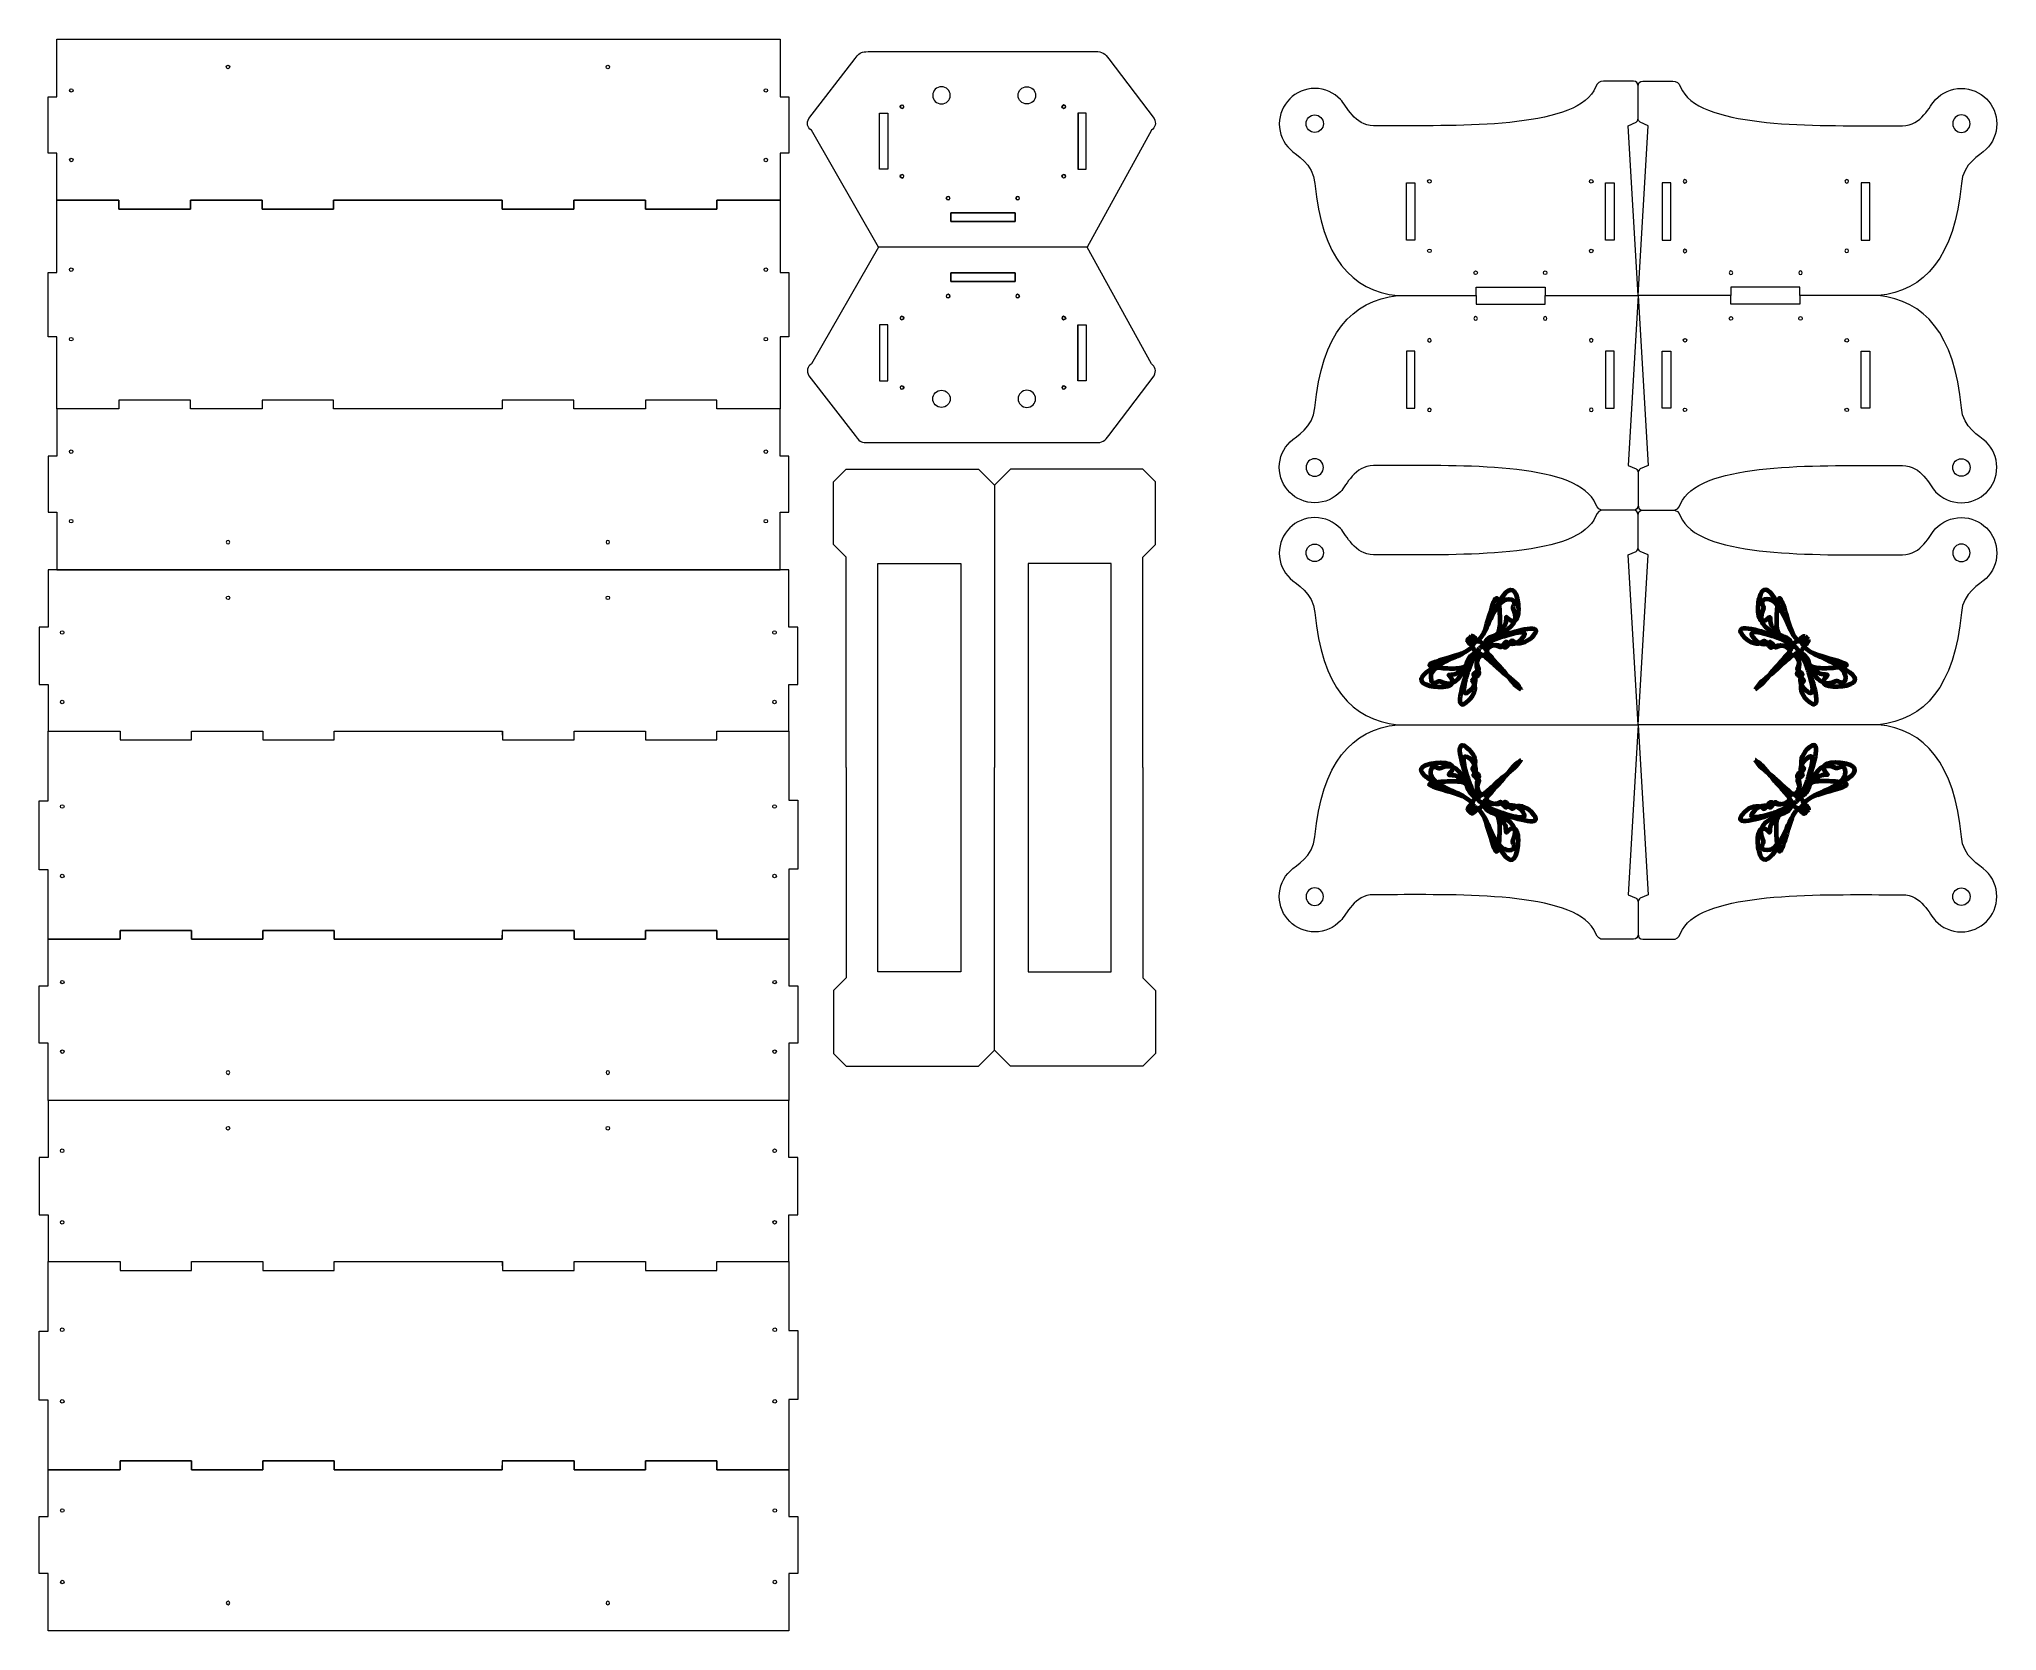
# Model space of a CAD drawing. Header units: millimetres. Extents: x -410 to 959, y -509 to 604.
import ezdxf

# ---------------------------------------------------------------- set-up
doc = ezdxf.new("R2010")
doc.units = ezdxf.units.MM
doc.header["$MEASUREMENT"] = 0
doc.layers.add('Layer 1', color=7, linetype='Continuous')

msp = doc.modelspace()

# ---------------------------------------------------------------- linework, layer by layer
at = {"layer": 'Layer 1', "color": 240, "lineweight": 9}
for points in [[(-397.6, 603.666), (-397.6, 603.666), (-397.6, 563.266), (-397.6, 563.266), (-397.6, 563.266), (-397.6, 563.266), (-403.8, 563.266), (-403.8, 563.266), (-403.8, 563.266), (-403.8, 563.266), (-403.8, 524.066), (-403.8, 524.066), (-403.8, 524.066), (-403.8, 524.066), (-397.6, 524.066), (-397.6, 524.066), (-397.6, 524.066), (-397.6, 524.066), (-397.6, 491.066), (-397.6, 491.066), (-397.6, 491.066), (-397.6, 491.066), (-354.2019, 491.066), (-354.2019, 491.066), (-354.2019, 491.066), (-354.2019, 491.066), (-354.2019, 484.866), (-354.2019, 484.866), (-354.2019, 484.866), (-354.2019, 484.866), (-304.2019, 484.866), (-304.2019, 484.866), (-304.2019, 484.866), (-304.2019, 484.866), (-304.2019, 491.066), (-304.2019, 491.066), (-304.2019, 491.066), (-304.2019, 491.066), (-254.2019, 491.066), (-254.2019, 491.066), (-254.2019, 491.066), (-254.2019, 491.066), (-254.2019, 484.866), (-254.2019, 484.866), (-254.2019, 484.866), (-254.2019, 484.866), (-204.2544, 484.866), (-204.2544, 484.866), (-204.2544, 484.866), (-204.2544, 484.866), (-204.2019, 491.066), (-204.2019, 491.066), (-204.2019, 491.066), (-204.2019, 491.066), (-86.2015, 491.066), (-86.2015, 491.066), (-86.2015, 491.066), (-86.2015, 491.066), (-86.254, 484.866), (-86.254, 484.866), (-86.254, 484.866), (-86.254, 484.866), (-36.2015, 484.866), (-36.2015, 484.866), (-36.2015, 484.866), (-36.2015, 484.866), (-36.2015, 491.066), (-36.2015, 491.066), (-36.2015, 491.066), (-36.2015, 491.066), (13.7985, 491.066), (13.7985, 491.066), (13.7985, 491.066), (13.7985, 491.066), (13.7985, 484.866), (13.7985, 484.866), (13.7985, 484.866), (13.7985, 484.866), (63.7985, 484.866), (63.7985, 484.866), (63.7985, 484.866), (63.7985, 484.866), (63.7985, 491.066), (63.7985, 491.066), (63.7985, 491.066), (63.7985, 491.066), (107.9965, 491.066), (107.9965, 491.066), (107.9965, 491.066), (107.9965, 491.066), (107.9965, 524.066), (107.9965, 524.066), (107.9965, 524.066), (107.9965, 524.066), (114.1965, 524.066), (114.1965, 524.066), (114.1965, 524.066), (114.1965, 524.066), (114.1965, 563.266), (114.1965, 563.266), (114.1965, 563.266), (114.1965, 563.266), (107.9965, 563.266), (107.9965, 563.266), (107.9965, 563.266), (107.9965, 563.266), (107.9965, 603.666), (107.9965, 603.666), (107.9965, 603.666), (107.9965, 603.666), (-397.6, 603.666), (-397.6, 603.666)], [(-397.6, 232.5998), (-397.6, 232.5998), (-397.6, 272.9998), (-397.6, 272.9998), (-397.6, 272.9998), (-397.6, 272.9998), (-403.8, 272.9998), (-403.8, 272.9998), (-403.8, 272.9998), (-403.8, 272.9998), (-403.8, 312.1998), (-403.8, 312.1998), (-403.8, 312.1998), (-403.8, 312.1998), (-397.6, 312.1998), (-397.6, 312.1998), (-397.6, 312.1998), (-397.6, 312.1998), (-397.6, 345.1998), (-397.6, 345.1998), (-397.6, 345.1998), (-397.6, 345.1998), (-354.2019, 345.1998), (-354.2019, 345.1998), (-354.2019, 345.1998), (-354.2019, 345.1998), (-354.2019, 351.3998), (-354.2019, 351.3998), (-354.2019, 351.3998), (-354.2019, 351.3998), (-304.2019, 351.3998), (-304.2019, 351.3998), (-304.2019, 351.3998), (-304.2019, 351.3998), (-304.2019, 345.1998), (-304.2019, 345.1998), (-304.2019, 345.1998), (-304.2019, 345.1998), (-254.2019, 345.1998), (-254.2019, 345.1998), (-254.2019, 345.1998), (-254.2019, 345.1998), (-254.2019, 351.3998), (-254.2019, 351.3998), (-254.2019, 351.3998), (-254.2019, 351.3998), (-204.2544, 351.3998), (-204.2544, 351.3998), (-204.2544, 351.3998), (-204.2544, 351.3998), (-204.2019, 345.1998), (-204.2019, 345.1998), (-204.2019, 345.1998), (-204.2019, 345.1998), (-86.2015, 345.1998), (-86.2015, 345.1998), (-86.2015, 345.1998), (-86.2015, 345.1998), (-86.254, 351.3998), (-86.254, 351.3998), (-86.254, 351.3998), (-86.254, 351.3998), (-36.2015, 351.3998), (-36.2015, 351.3998), (-36.2015, 351.3998), (-36.2015, 351.3998), (-36.2015, 345.1998), (-36.2015, 345.1998), (-36.2015, 345.1998), (-36.2015, 345.1998), (13.7985, 345.1998), (13.7985, 345.1998), (13.7985, 345.1998), (13.7985, 345.1998), (13.7985, 351.3998), (13.7985, 351.3998), (13.7985, 351.3998), (13.7985, 351.3998), (63.7985, 351.3998), (63.7985, 351.3998), (63.7985, 351.3998), (63.7985, 351.3998), (63.7985, 345.1998), (63.7985, 345.1998), (63.7985, 345.1998), (63.7985, 345.1998), (107.9965, 345.1998), (107.9965, 345.1998), (107.9965, 345.1998), (107.9965, 345.1998), (107.9965, 312.1998), (107.9965, 312.1998), (107.9965, 312.1998), (107.9965, 312.1998), (114.1965, 312.1998), (114.1965, 312.1998), (114.1965, 312.1998), (114.1965, 312.1998), (114.1965, 272.9998), (114.1965, 272.9998), (114.1965, 272.9998), (114.1965, 272.9998), (107.9965, 272.9998), (107.9965, 272.9998), (107.9965, 272.9998), (107.9965, 272.9998), (107.9965, 232.5998), (107.9965, 232.5998), (107.9965, 232.5998), (107.9965, 232.5998), (-397.6, 232.5998), (-397.6, 232.5998)], [(114.1965, 232.5998), (114.1965, 232.5998), (114.1965, 192.5769), (114.1965, 192.5769), (114.1965, 192.5769), (114.1965, 192.5769), (120.4063, 192.5769), (120.4063, 192.5769), (120.4063, 192.5769), (120.4063, 192.5769), (120.4063, 152.5768), (120.4063, 152.5768), (120.4063, 152.5768), (120.4063, 152.5768), (114.1965, 152.5768), (114.1965, 152.5768), (114.1965, 152.5768), (114.1965, 152.5768), (114.1965, 119.9998), (114.1965, 119.9998), (114.1965, 119.9998), (114.1965, 119.9998), (63.8746, 119.9998), (63.8746, 119.9998), (63.8746, 119.9998), (63.8746, 119.9998), (63.8746, 113.7998), (63.8746, 113.7998), (63.8746, 113.7998), (63.8746, 113.7998), (13.9521, 113.7998), (13.9521, 113.7998), (13.9521, 113.7998), (13.9521, 113.7998), (13.9521, 119.9998), (13.9521, 119.9998), (13.9521, 119.9998), (13.9521, 119.9998), (-35.9704, 119.9998), (-35.9704, 119.9998), (-35.9704, 119.9998), (-35.9704, 119.9998), (-35.9704, 113.7998), (-35.9704, 113.7998), (-35.9704, 113.7998), (-35.9704, 113.7998), (-86.1875, 113.7998), (-86.1875, 113.7998), (-86.1875, 113.7998), (-86.1875, 113.7998), (-86.2399, 119.9998), (-86.2399, 119.9998), (-86.2399, 119.9998), (-86.2399, 119.9998), (-203.7629, 119.9998), (-203.7629, 119.9998), (-203.7629, 119.9998), (-203.7629, 119.9998), (-203.7105, 113.7998), (-203.7105, 113.7998), (-203.7105, 113.7998), (-203.7105, 113.7998), (-253.633, 113.7998), (-253.633, 113.7998), (-253.633, 113.7998), (-253.633, 113.7998), (-253.633, 119.9998), (-253.633, 119.9998), (-253.633, 119.9998), (-253.633, 119.9998), (-303.5555, 119.9998), (-303.5555, 119.9998), (-303.5555, 119.9998), (-303.5555, 119.9998), (-303.5555, 113.7998), (-303.5555, 113.7998), (-303.5555, 113.7998), (-303.5555, 113.7998), (-353.478, 113.7998), (-353.478, 113.7998), (-353.478, 113.7998), (-353.478, 113.7998), (-353.478, 119.9998), (-353.478, 119.9998), (-353.478, 119.9998), (-353.478, 119.9998), (-403.8, 119.9998), (-403.8, 119.9998), (-403.8, 119.9998), (-403.8, 119.9998), (-403.8, 152.5926), (-403.8, 152.5926), (-403.8, 152.5926), (-403.8, 152.5926), (-410, 152.5926), (-410, 152.5926), (-410, 152.5926), (-410, 152.5926), (-410, 192.5926), (-410, 192.5926), (-410, 192.5926), (-410, 192.5926), (-403.8, 192.5926), (-403.8, 192.5926), (-403.8, 192.5926), (-403.8, 192.5926), (-403.8, 232.5998), (-403.8, 232.5998), (-403.8, 232.5998), (-403.8, 232.5998), (114.1965, 232.5998), (114.1965, 232.5998)], [(114.1966, -138.2001), (114.1966, -138.2001), (114.1966, -98.1772), (114.1966, -98.1772), (114.1966, -98.1772), (114.1966, -98.1772), (120.4064, -98.1772), (120.4064, -98.1772), (120.4064, -98.1772), (120.4064, -98.1772), (120.4064, -58.1771), (120.4064, -58.1771), (120.4064, -58.1771), (120.4064, -58.1771), (114.1966, -58.1771), (114.1966, -58.1771), (114.1966, -58.1771), (114.1966, -58.1771), (114.1966, -25.6001), (114.1966, -25.6001), (114.1966, -25.6001), (114.1966, -25.6001), (63.8747, -25.6001), (63.8747, -25.6001), (63.8747, -25.6001), (63.8747, -25.6001), (63.8747, -19.4001), (63.8747, -19.4001), (63.8747, -19.4001), (63.8747, -19.4001), (13.9522, -19.4001), (13.9522, -19.4001), (13.9522, -19.4001), (13.9522, -19.4001), (13.9522, -25.6001), (13.9522, -25.6001), (13.9522, -25.6001), (13.9522, -25.6001), (-35.9703, -25.6001), (-35.9703, -25.6001), (-35.9703, -25.6001), (-35.9703, -25.6001), (-35.9703, -19.4001), (-35.9703, -19.4001), (-35.9703, -19.4001), (-35.9703, -19.4001), (-86.1874, -19.4001), (-86.1874, -19.4001), (-86.1874, -19.4001), (-86.1874, -19.4001), (-86.2398, -25.6001), (-86.2398, -25.6001), (-86.2398, -25.6001), (-86.2398, -25.6001), (-203.7628, -25.6001), (-203.7628, -25.6001), (-203.7628, -25.6001), (-203.7628, -25.6001), (-203.7104, -19.4001), (-203.7104, -19.4001), (-203.7104, -19.4001), (-203.7104, -19.4001), (-253.6329, -19.4001), (-253.6329, -19.4001), (-253.6329, -19.4001), (-253.6329, -19.4001), (-253.6329, -25.6001), (-253.6329, -25.6001), (-253.6329, -25.6001), (-253.6329, -25.6001), (-303.5554, -25.6001), (-303.5554, -25.6001), (-303.5554, -25.6001), (-303.5554, -25.6001), (-303.5554, -19.4001), (-303.5554, -19.4001), (-303.5554, -19.4001), (-303.5554, -19.4001), (-353.4779, -19.4001), (-353.4779, -19.4001), (-353.4779, -19.4001), (-353.4779, -19.4001), (-353.4779, -25.6001), (-353.4779, -25.6001), (-353.4779, -25.6001), (-353.4779, -25.6001), (-403.7999, -25.6001), (-403.7999, -25.6001), (-403.7999, -25.6001), (-403.7999, -25.6001), (-403.7999, -58.1929), (-403.7999, -58.1929), (-403.7999, -58.1929), (-403.7999, -58.1929), (-409.9999, -58.1929), (-409.9999, -58.1929), (-409.9999, -58.1929), (-409.9999, -58.1929), (-409.9999, -98.1929), (-409.9999, -98.1929), (-409.9999, -98.1929), (-409.9999, -98.1929), (-403.7999, -98.1929), (-403.7999, -98.1929), (-403.7999, -98.1929), (-403.7999, -98.1929), (-403.7999, -138.2001), (-403.7999, -138.2001), (-403.7999, -138.2001), (-403.7999, -138.2001), (114.1966, -138.2001), (114.1966, -138.2001)], [(114.1966, -138.2001), (114.1966, -138.2001), (114.1966, -178.223), (114.1966, -178.223), (114.1966, -178.223), (114.1966, -178.223), (120.4064, -178.223), (120.4064, -178.223), (120.4064, -178.223), (120.4064, -178.223), (120.4064, -218.2231), (120.4064, -218.2231), (120.4064, -218.2231), (120.4064, -218.2231), (114.1966, -218.2231), (114.1966, -218.2231), (114.1966, -218.2231), (114.1966, -218.2231), (114.1966, -250.8001), (114.1966, -250.8001), (114.1966, -250.8001), (114.1966, -250.8001), (63.8747, -250.8001), (63.8747, -250.8001), (63.8747, -250.8001), (63.8747, -250.8001), (63.8747, -257.0001), (63.8747, -257.0001), (63.8747, -257.0001), (63.8747, -257.0001), (13.9522, -257.0001), (13.9522, -257.0001), (13.9522, -257.0001), (13.9522, -257.0001), (13.9522, -250.8001), (13.9522, -250.8001), (13.9522, -250.8001), (13.9522, -250.8001), (-35.9703, -250.8001), (-35.9703, -250.8001), (-35.9703, -250.8001), (-35.9703, -250.8001), (-35.9703, -257.0001), (-35.9703, -257.0001), (-35.9703, -257.0001), (-35.9703, -257.0001), (-86.1874, -257.0001), (-86.1874, -257.0001), (-86.1874, -257.0001), (-86.1874, -257.0001), (-86.2398, -250.8001), (-86.2398, -250.8001), (-86.2398, -250.8001), (-86.2398, -250.8001), (-203.7628, -250.8001), (-203.7628, -250.8001), (-203.7628, -250.8001), (-203.7628, -250.8001), (-203.7104, -257.0001), (-203.7104, -257.0001), (-203.7104, -257.0001), (-203.7104, -257.0001), (-253.6329, -257.0001), (-253.6329, -257.0001), (-253.6329, -257.0001), (-253.6329, -257.0001), (-253.6329, -250.8001), (-253.6329, -250.8001), (-253.6329, -250.8001), (-253.6329, -250.8001), (-303.5554, -250.8001), (-303.5554, -250.8001), (-303.5554, -250.8001), (-303.5554, -250.8001), (-303.5554, -257.0001), (-303.5554, -257.0001), (-303.5554, -257.0001), (-303.5554, -257.0001), (-353.4779, -257.0001), (-353.4779, -257.0001), (-353.4779, -257.0001), (-353.4779, -257.0001), (-353.4779, -250.8001), (-353.4779, -250.8001), (-353.4779, -250.8001), (-353.4779, -250.8001), (-403.7999, -250.8001), (-403.7999, -250.8001), (-403.7999, -250.8001), (-403.7999, -250.8001), (-403.7999, -218.2073), (-403.7999, -218.2073), (-403.7999, -218.2073), (-403.7999, -218.2073), (-409.9999, -218.2073), (-409.9999, -218.2073), (-409.9999, -218.2073), (-409.9999, -218.2073), (-409.9999, -178.2073), (-409.9999, -178.2073), (-409.9999, -178.2073), (-409.9999, -178.2073), (-403.7999, -178.2073), (-403.7999, -178.2073), (-403.7999, -178.2073), (-403.7999, -178.2073), (-403.7999, -138.2001), (-403.7999, -138.2001), (-403.7999, -138.2001), (-403.7999, -138.2001), (114.1966, -138.2001), (114.1966, -138.2001)], [(114.1967, -509), (114.1967, -509), (114.1967, -468.9771), (114.1967, -468.9771), (114.1967, -468.9771), (114.1967, -468.9771), (120.4065, -468.9771), (120.4065, -468.9771), (120.4065, -468.9771), (120.4065, -468.9771), (120.4065, -428.977), (120.4065, -428.977), (120.4065, -428.977), (120.4065, -428.977), (114.1967, -428.977), (114.1967, -428.977), (114.1967, -428.977), (114.1967, -428.977), (114.1967, -396.4), (114.1967, -396.4), (114.1967, -396.4), (114.1967, -396.4), (63.8748, -396.4), (63.8748, -396.4), (63.8748, -396.4), (63.8748, -396.4), (63.8748, -390.2), (63.8748, -390.2), (63.8748, -390.2), (63.8748, -390.2), (13.9523, -390.2), (13.9523, -390.2), (13.9523, -390.2), (13.9523, -390.2), (13.9523, -396.4), (13.9523, -396.4), (13.9523, -396.4), (13.9523, -396.4), (-35.9702, -396.4), (-35.9702, -396.4), (-35.9702, -396.4), (-35.9702, -396.4), (-35.9702, -390.2), (-35.9702, -390.2), (-35.9702, -390.2), (-35.9702, -390.2), (-86.1873, -390.2), (-86.1873, -390.2), (-86.1873, -390.2), (-86.1873, -390.2), (-86.2397, -396.4), (-86.2397, -396.4), (-86.2397, -396.4), (-86.2397, -396.4), (-203.7627, -396.4), (-203.7627, -396.4), (-203.7627, -396.4), (-203.7627, -396.4), (-203.7103, -390.2), (-203.7103, -390.2), (-203.7103, -390.2), (-203.7103, -390.2), (-253.6328, -390.2), (-253.6328, -390.2), (-253.6328, -390.2), (-253.6328, -390.2), (-253.6328, -396.4), (-253.6328, -396.4), (-253.6328, -396.4), (-253.6328, -396.4), (-303.5553, -396.4), (-303.5553, -396.4), (-303.5553, -396.4), (-303.5553, -396.4), (-303.5553, -390.2), (-303.5553, -390.2), (-303.5553, -390.2), (-303.5553, -390.2), (-353.4778, -390.2), (-353.4778, -390.2), (-353.4778, -390.2), (-353.4778, -390.2), (-353.4778, -396.4), (-353.4778, -396.4), (-353.4778, -396.4), (-353.4778, -396.4), (-403.7998, -396.4), (-403.7998, -396.4), (-403.7998, -396.4), (-403.7998, -396.4), (-403.7998, -428.9928), (-403.7998, -428.9928), (-403.7998, -428.9928), (-403.7998, -428.9928), (-409.9998, -428.9928), (-409.9998, -428.9928), (-409.9998, -428.9928), (-409.9998, -428.9928), (-409.9998, -468.9928), (-409.9998, -468.9928), (-409.9998, -468.9928), (-409.9998, -468.9928), (-403.7998, -468.9928), (-403.7998, -468.9928), (-403.7998, -468.9928), (-403.7998, -468.9928), (-403.7998, -509), (-403.7998, -509), (-403.7998, -509), (-403.7998, -509), (114.1967, -509), (114.1967, -509)]]:
    msp.add_open_spline(points, degree=3, knots=[0, 0, 0, 0, 0.034482759, 0.034482759, 0.034482759, 0.034482759, 0.068965517, 0.068965517, 0.068965517, 0.068965517, 0.103448276, 0.103448276, 0.103448276, 0.103448276, 0.137931034, 0.137931034, 0.137931034, 0.137931034, 0.172413793, 0.172413793, 0.172413793, 0.172413793, 0.206896552, 0.206896552, 0.206896552, 0.206896552, 0.24137931, 0.24137931, 0.24137931, 0.24137931, 0.275862069, 0.275862069, 0.275862069, 0.275862069, 0.310344828, 0.310344828, 0.310344828, 0.310344828, 0.344827586, 0.344827586, 0.344827586, 0.344827586, 0.379310345, 0.379310345, 0.379310345, 0.379310345, 0.413793103, 0.413793103, 0.413793103, 0.413793103, 0.448275862, 0.448275862, 0.448275862, 0.448275862, 0.482758621, 0.482758621, 0.482758621, 0.482758621, 0.517241379, 0.517241379, 0.517241379, 0.517241379, 0.551724138, 0.551724138, 0.551724138, 0.551724138, 0.586206897, 0.586206897, 0.586206897, 0.586206897, 0.620689655, 0.620689655, 0.620689655, 0.620689655, 0.655172414, 0.655172414, 0.655172414, 0.655172414, 0.689655172, 0.689655172, 0.689655172, 0.689655172, 0.724137931, 0.724137931, 0.724137931, 0.724137931, 0.75862069, 0.75862069, 0.75862069, 0.75862069, 0.793103448, 0.793103448, 0.793103448, 0.793103448, 0.827586207, 0.827586207, 0.827586207, 0.827586207, 0.862068966, 0.862068966, 0.862068966, 0.862068966, 0.896551724, 0.896551724, 0.896551724, 0.896551724, 0.931034483, 0.931034483, 0.931034483, 0.931034483, 1, 1, 1, 1], dxfattribs=at)
at = {"layer": 'Layer 1', "color": 153, "lineweight": 9}
for points, knots in [([(160.4061, 590.0794), (160.4061, 590.0794), (127.9853, 548.2535), (127.9853, 548.2535), (127.9853, 548.2535), (126.5429, 544.805), (126.721, 541.8968), (129.8738, 539.9799), (129.8738, 539.9799), (129.8738, 539.9799), (176.8324, 458.2898), (176.8324, 458.2898), (176.8324, 458.2898), (176.8324, 458.2898), (217.6322, 458.2898), (217.6322, 458.2898), (217.6322, 458.2898), (217.6322, 458.2898), (217.6322, 458.2898), (217.6322, 458.2898), (217.6322, 458.2898), (217.6322, 458.2898), (281.8985, 458.2898), (281.8985, 458.2898), (281.8985, 458.2898), (281.8985, 458.2898), (281.8985, 458.2898), (281.8985, 458.2898), (281.8985, 458.2898), (281.8985, 458.2898), (322.6986, 458.2898), (322.6986, 458.2898), (322.6986, 458.2898), (322.6986, 458.2898), (367.5273, 539.9799), (367.5273, 539.9799), (367.5273, 539.9799), (370.3917, 541.9928), (371.146, 544.7091), (369.4157, 548.2535), (369.4157, 548.2535), (369.4157, 548.2535), (337.7399, 589.8963), (337.7399, 589.8963), (337.7399, 589.8963), (335.7344, 593.4804), (332.6971, 595.222), (328.5474, 594.9773), (328.5474, 594.9773), (328.5474, 594.9773), (321.9473, 594.9773), (321.9473, 594.9773), (321.9473, 594.9773), (321.9473, 594.9773), (169.5987, 594.9802), (169.5987, 594.9802), (169.5987, 594.9802), (164.4899, 594.4334), (165.0336, 595.7475), (160.4061, 590.0794)], [0, 0, 0, 0, 0.0625, 0.0625, 0.0625, 0.0625, 0.125, 0.125, 0.125, 0.125, 0.1875, 0.1875, 0.1875, 0.1875, 0.25, 0.25, 0.25, 0.25, 0.3125, 0.3125, 0.3125, 0.3125, 0.375, 0.375, 0.375, 0.375, 0.4375, 0.4375, 0.4375, 0.4375, 0.5, 0.5, 0.5, 0.5, 0.5625, 0.5625, 0.5625, 0.5625, 0.625, 0.625, 0.625, 0.625, 0.6875, 0.6875, 0.6875, 0.6875, 0.75, 0.75, 0.75, 0.75, 0.8125, 0.8125, 0.8125, 0.8125, 0.875, 0.875, 0.875, 0.875, 1, 1, 1, 1]), ([(220.8232, 558.3622), (217.4543, 558.3622), (214.7232, 561.0484), (214.7232, 564.3622), (214.7232, 564.3622), (214.7232, 567.676), (217.4543, 570.3622), (220.8232, 570.3622), (220.8232, 570.3622), (224.1921, 570.3622), (226.9232, 567.676), (226.9232, 564.3622), (226.9232, 564.3622), (226.9232, 561.0484), (224.1921, 558.3622), (220.8232, 558.3622)], [0, 0, 0, 0, 0.2, 0.2, 0.2, 0.2, 0.4, 0.4, 0.4, 0.4, 0.6, 0.6, 0.6, 0.6, 1, 1, 1, 1]), ([(280.489, 558.3622), (283.8579, 558.3622), (286.589, 561.0484), (286.589, 564.3622), (286.589, 564.3622), (286.589, 567.676), (283.8579, 570.3622), (280.489, 570.3622), (280.489, 570.3622), (277.1201, 570.3622), (274.389, 567.676), (274.389, 564.3622), (274.389, 564.3622), (274.389, 561.0484), (277.1201, 558.3622), (280.489, 558.3622)], [0, 0, 0, 0, 0.2, 0.2, 0.2, 0.2, 0.4, 0.4, 0.4, 0.4, 0.6, 0.6, 0.6, 0.6, 1, 1, 1, 1]), ([(475.6711, 544.567), (475.6711, 541.1981), (478.4021, 538.467), (481.7711, 538.467), (481.7711, 538.467), (485.1401, 538.467), (487.8711, 541.1981), (487.8711, 544.567), (487.8711, 544.567), (487.8711, 547.9359), (485.1401, 550.667), (481.7711, 550.667), (481.7711, 550.667), (478.4021, 550.667), (475.6711, 547.9359), (475.6711, 544.567)], [0, 0, 0, 0, 0.2, 0.2, 0.2, 0.2, 0.4, 0.4, 0.4, 0.4, 0.6, 0.6, 0.6, 0.6, 1, 1, 1, 1]), ([(939.9505, 544.567), (939.9505, 541.1981), (937.2195, 538.467), (933.8505, 538.467), (933.8505, 538.467), (930.4815, 538.467), (927.7505, 541.1981), (927.7505, 544.567), (927.7505, 544.567), (927.7505, 547.9359), (930.4815, 550.667), (933.8505, 550.667), (933.8505, 550.667), (937.2195, 550.667), (939.9505, 547.9359), (939.9505, 544.567)], [0, 0, 0, 0, 0.2, 0.2, 0.2, 0.2, 0.4, 0.4, 0.4, 0.4, 0.6, 0.6, 0.6, 0.6, 1, 1, 1, 1]), ([(160.4061, 326.5002), (160.4061, 326.5002), (127.9853, 368.3261), (127.9853, 368.3261), (127.9853, 368.3261), (126.5429, 371.7746), (126.721, 374.6828), (129.8738, 376.5997), (129.8738, 376.5997), (129.8738, 376.5997), (176.8324, 458.2898), (176.8324, 458.2898), (176.8324, 458.2898), (176.8324, 458.2898), (217.6322, 458.2898), (217.6322, 458.2898), (217.6322, 458.2898), (217.6322, 458.2898), (217.6322, 458.2898), (217.6322, 458.2898), (217.6322, 458.2898), (217.6322, 458.2898), (281.8985, 458.2898), (281.8985, 458.2898), (281.8985, 458.2898), (281.8985, 458.2898), (281.8985, 458.2898), (281.8985, 458.2898), (281.8985, 458.2898), (281.8985, 458.2898), (322.6986, 458.2898), (322.6986, 458.2898), (322.6986, 458.2898), (322.6986, 458.2898), (367.5273, 376.5997), (367.5273, 376.5997), (367.5273, 376.5997), (370.3917, 374.5868), (371.146, 371.8705), (369.4157, 368.3261), (369.4157, 368.3261), (369.4157, 368.3261), (337.7399, 326.6833), (337.7399, 326.6833), (337.7399, 326.6833), (335.7344, 323.0992), (332.6971, 321.3576), (328.5474, 321.6023), (328.5474, 321.6023), (328.5474, 321.6023), (321.9473, 321.6023), (321.9473, 321.6023), (321.9473, 321.6023), (321.9473, 321.6023), (169.5987, 321.5994), (169.5987, 321.5994), (169.5987, 321.5994), (164.4899, 322.1462), (165.0336, 320.8321), (160.4061, 326.5002)], [0, 0, 0, 0, 0.0625, 0.0625, 0.0625, 0.0625, 0.125, 0.125, 0.125, 0.125, 0.1875, 0.1875, 0.1875, 0.1875, 0.25, 0.25, 0.25, 0.25, 0.3125, 0.3125, 0.3125, 0.3125, 0.375, 0.375, 0.375, 0.375, 0.4375, 0.4375, 0.4375, 0.4375, 0.5, 0.5, 0.5, 0.5, 0.5625, 0.5625, 0.5625, 0.5625, 0.625, 0.625, 0.625, 0.625, 0.6875, 0.6875, 0.6875, 0.6875, 0.75, 0.75, 0.75, 0.75, 0.8125, 0.8125, 0.8125, 0.8125, 0.875, 0.875, 0.875, 0.875, 1, 1, 1, 1]), ([(220.8232, 358.2174), (217.4543, 358.2174), (214.7232, 355.5312), (214.7232, 352.2174), (214.7232, 352.2174), (214.7232, 348.9036), (217.4543, 346.2174), (220.8232, 346.2174), (220.8232, 346.2174), (224.1921, 346.2174), (226.9232, 348.9036), (226.9232, 352.2174), (226.9232, 352.2174), (226.9232, 355.5312), (224.1921, 358.2174), (220.8232, 358.2174)], [0, 0, 0, 0, 0.2, 0.2, 0.2, 0.2, 0.4, 0.4, 0.4, 0.4, 0.6, 0.6, 0.6, 0.6, 1, 1, 1, 1]), ([(280.489, 358.2174), (283.8579, 358.2174), (286.589, 355.5312), (286.589, 352.2174), (286.589, 352.2174), (286.589, 348.9036), (283.8579, 346.2174), (280.489, 346.2174), (280.489, 346.2174), (277.1201, 346.2174), (274.389, 348.9036), (274.389, 352.2174), (274.389, 352.2174), (274.389, 355.5312), (277.1201, 358.2174), (280.489, 358.2174)], [0, 0, 0, 0, 0.2, 0.2, 0.2, 0.2, 0.4, 0.4, 0.4, 0.4, 0.6, 0.6, 0.6, 0.6, 1, 1, 1, 1]), ([(475.6711, 304.2328), (475.6711, 307.6017), (478.4021, 310.3328), (481.7711, 310.3328), (481.7711, 310.3328), (485.1401, 310.3328), (487.8711, 307.6017), (487.8711, 304.2328), (487.8711, 304.2328), (487.8711, 300.8639), (485.1401, 298.1328), (481.7711, 298.1328), (481.7711, 298.1328), (478.4021, 298.1328), (475.6711, 300.8639), (475.6711, 304.2328)], [0, 0, 0, 0, 0.2, 0.2, 0.2, 0.2, 0.4, 0.4, 0.4, 0.4, 0.6, 0.6, 0.6, 0.6, 1, 1, 1, 1]), ([(939.9505, 304.2328), (939.9505, 307.6017), (937.2195, 310.3328), (933.8505, 310.3328), (933.8505, 310.3328), (930.4815, 310.3328), (927.7505, 307.6017), (927.7505, 304.2328), (927.7505, 304.2328), (927.7505, 300.8639), (930.4815, 298.1328), (933.8505, 298.1328), (933.8505, 298.1328), (937.2195, 298.1328), (939.9505, 300.8639), (939.9505, 304.2328)], [0, 0, 0, 0, 0.2, 0.2, 0.2, 0.2, 0.4, 0.4, 0.4, 0.4, 0.6, 0.6, 0.6, 0.6, 1, 1, 1, 1]), ([(475.6711, 244.567), (475.6711, 241.1981), (478.4021, 238.467), (481.7711, 238.467), (481.7711, 238.467), (485.1401, 238.467), (487.8711, 241.1981), (487.8711, 244.567), (487.8711, 244.567), (487.8711, 247.9359), (485.1401, 250.667), (481.7711, 250.667), (481.7711, 250.667), (478.4021, 250.667), (475.6711, 247.9359), (475.6711, 244.567)], [0, 0, 0, 0, 0.2, 0.2, 0.2, 0.2, 0.4, 0.4, 0.4, 0.4, 0.6, 0.6, 0.6, 0.6, 1, 1, 1, 1]), ([(939.9505, 244.567), (939.9505, 241.1981), (937.2195, 238.467), (933.8505, 238.467), (933.8505, 238.467), (930.4815, 238.467), (927.7505, 241.1981), (927.7505, 244.567), (927.7505, 244.567), (927.7505, 247.9359), (930.4815, 250.667), (933.8505, 250.667), (933.8505, 250.667), (937.2195, 250.667), (939.9505, 247.9359), (939.9505, 244.567)], [0, 0, 0, 0, 0.2, 0.2, 0.2, 0.2, 0.4, 0.4, 0.4, 0.4, 0.6, 0.6, 0.6, 0.6, 1, 1, 1, 1]), ([(475.6711, 4.2328), (475.6711, 7.6017), (478.4021, 10.3328), (481.7711, 10.3328), (481.7711, 10.3328), (485.1401, 10.3328), (487.8711, 7.6017), (487.8711, 4.2328), (487.8711, 4.2328), (487.8711, 0.8639), (485.1401, -1.8672), (481.7711, -1.8672), (481.7711, -1.8672), (478.4021, -1.8672), (475.6711, 0.8639), (475.6711, 4.2328)], [0, 0, 0, 0, 0.2, 0.2, 0.2, 0.2, 0.4, 0.4, 0.4, 0.4, 0.6, 0.6, 0.6, 0.6, 1, 1, 1, 1]), ([(939.9505, 4.2328), (939.9505, 7.6017), (937.2195, 10.3328), (933.8505, 10.3328), (933.8505, 10.3328), (930.4815, 10.3328), (927.7505, 7.6017), (927.7505, 4.2328), (927.7505, 4.2328), (927.7505, 0.8639), (930.4815, -1.8672), (933.8505, -1.8672), (933.8505, -1.8672), (937.2195, -1.8672), (939.9505, 0.8639), (939.9505, 4.2328)], [0, 0, 0, 0, 0.2, 0.2, 0.2, 0.2, 0.4, 0.4, 0.4, 0.4, 0.6, 0.6, 0.6, 0.6, 1, 1, 1, 1])]:
    msp.add_open_spline(points, degree=3, knots=knots, dxfattribs=at)
at = {"layer": 'Layer 1', "color": 250, "lineweight": 20}
for points, knots in [([(-279.2019, 584.2034), (-279.2019, 583.513), (-278.6422, 582.9534), (-277.9519, 582.9534), (-277.9519, 582.9534), (-277.2616, 582.9534), (-276.7019, 583.513), (-276.7019, 584.2034), (-276.7019, 584.2034), (-276.7019, 584.8938), (-277.2616, 585.4534), (-277.9519, 585.4534), (-277.9519, 585.4534), (-278.6422, 585.4534), (-279.2019, 584.8938), (-279.2019, 584.2034)], [0, 0, 0, 0, 0.2, 0.2, 0.2, 0.2, 0.4, 0.4, 0.4, 0.4, 0.6, 0.6, 0.6, 0.6, 1, 1, 1, 1]), ([(-13.7015, 584.2034), (-13.7015, 583.513), (-13.1418, 582.9534), (-12.4515, 582.9534), (-12.4515, 582.9534), (-11.7612, 582.9534), (-11.2015, 583.513), (-11.2015, 584.2034), (-11.2015, 584.2034), (-11.2015, 584.8938), (-11.7612, 585.4534), (-12.4515, 585.4534), (-12.4515, 585.4534), (-13.1418, 585.4534), (-13.7015, 584.8938), (-13.7015, 584.2034)], [0, 0, 0, 0, 0.2, 0.2, 0.2, 0.2, 0.4, 0.4, 0.4, 0.4, 0.6, 0.6, 0.6, 0.6, 1, 1, 1, 1]), ([(-388.7986, 567.8384), (-388.7986, 567.1674), (-388.2389, 566.6236), (-387.5486, 566.6236), (-387.5486, 566.6236), (-386.8583, 566.6236), (-386.2986, 567.1674), (-386.2986, 567.8384), (-386.2986, 567.8384), (-386.2986, 568.5094), (-386.8583, 569.0532), (-387.5486, 569.0532), (-387.5486, 569.0532), (-388.2389, 569.0532), (-388.7986, 568.5094), (-388.7986, 567.8384)], [0, 0, 0, 0, 0.2, 0.2, 0.2, 0.2, 0.4, 0.4, 0.4, 0.4, 0.6, 0.6, 0.6, 0.6, 1, 1, 1, 1]), ([(96.7979, 567.8384), (96.7979, 567.1674), (97.3576, 566.6236), (98.0479, 566.6236), (98.0479, 566.6236), (98.7382, 566.6236), (99.2979, 567.1674), (99.2979, 567.8384), (99.2979, 567.8384), (99.2979, 568.5094), (98.7382, 569.0532), (98.0479, 569.0532), (98.0479, 569.0532), (97.3576, 569.0532), (96.7979, 568.5094), (96.7979, 567.8384)], [0, 0, 0, 0, 0.2, 0.2, 0.2, 0.2, 0.4, 0.4, 0.4, 0.4, 0.6, 0.6, 0.6, 0.6, 1, 1, 1, 1]), ([(194.3271, 556.4763), (194.3271, 557.1473), (193.7674, 557.6911), (193.0771, 557.6911), (193.0771, 557.6911), (192.3868, 557.6911), (191.8271, 557.1473), (191.8271, 556.4763), (191.8271, 556.4763), (191.8271, 555.8054), (192.3868, 555.2615), (193.0771, 555.2615), (193.0771, 555.2615), (193.7674, 555.2615), (194.3271, 555.8054), (194.3271, 556.4763)], [0, 0, 0, 0, 0.2, 0.2, 0.2, 0.2, 0.4, 0.4, 0.4, 0.4, 0.6, 0.6, 0.6, 0.6, 1, 1, 1, 1]), ([(192.0904, 556.421), (192.0904, 557.092), (192.6501, 557.6358), (193.3404, 557.6358), (193.3404, 557.6358), (194.0307, 557.6358), (194.5904, 557.092), (194.5904, 556.421), (194.5904, 556.421), (194.5904, 555.7501), (194.0307, 555.2062), (193.3404, 555.2062), (193.3404, 555.2062), (192.6501, 555.2062), (192.0904, 555.7501), (192.0904, 556.421)], [0, 0, 0, 0, 0.2, 0.2, 0.2, 0.2, 0.4, 0.4, 0.4, 0.4, 0.6, 0.6, 0.6, 0.6, 1, 1, 1, 1]), ([(307.4406, 556.421), (307.4406, 557.092), (306.8809, 557.6358), (306.1906, 557.6358), (306.1906, 557.6358), (305.5003, 557.6358), (304.9406, 557.092), (304.9406, 556.421), (304.9406, 556.421), (304.9406, 555.7501), (305.5003, 555.2062), (306.1906, 555.2062), (306.1906, 555.2062), (306.8809, 555.2062), (307.4406, 555.7501), (307.4406, 556.421)], [0, 0, 0, 0, 0.2, 0.2, 0.2, 0.2, 0.4, 0.4, 0.4, 0.4, 0.6, 0.6, 0.6, 0.6, 1, 1, 1, 1]), ([(305.2039, 556.4763), (305.2039, 557.1473), (305.7636, 557.6911), (306.4539, 557.6911), (306.4539, 557.6911), (307.1442, 557.6911), (307.7039, 557.1473), (307.7039, 556.4763), (307.7039, 556.4763), (307.7039, 555.8054), (307.1442, 555.2615), (306.4539, 555.2615), (306.4539, 555.2615), (305.7636, 555.2615), (305.2039, 555.8054), (305.2039, 556.4763)], [0, 0, 0, 0, 0.2, 0.2, 0.2, 0.2, 0.4, 0.4, 0.4, 0.4, 0.6, 0.6, 0.6, 0.6, 1, 1, 1, 1]), ([(-388.7986, 519.2104), (-388.7986, 518.5394), (-388.2389, 517.9956), (-387.5486, 517.9956), (-387.5486, 517.9956), (-386.8583, 517.9956), (-386.2986, 518.5394), (-386.2986, 519.2104), (-386.2986, 519.2104), (-386.2986, 519.8813), (-386.8583, 520.4252), (-387.5486, 520.4252), (-387.5486, 520.4252), (-388.2389, 520.4252), (-388.7986, 519.8813), (-388.7986, 519.2104)], [0, 0, 0, 0, 0.2, 0.2, 0.2, 0.2, 0.4, 0.4, 0.4, 0.4, 0.6, 0.6, 0.6, 0.6, 1, 1, 1, 1]), ([(96.7979, 519.2104), (96.7979, 518.5394), (97.3576, 517.9956), (98.0479, 517.9956), (98.0479, 517.9956), (98.7382, 517.9956), (99.2979, 518.5394), (99.2979, 519.2104), (99.2979, 519.2104), (99.2979, 519.8813), (98.7382, 520.4252), (98.0479, 520.4252), (98.0479, 520.4252), (97.3576, 520.4252), (96.7979, 519.8813), (96.7979, 519.2104)], [0, 0, 0, 0, 0.2, 0.2, 0.2, 0.2, 0.4, 0.4, 0.4, 0.4, 0.6, 0.6, 0.6, 0.6, 1, 1, 1, 1]), ([(194.3271, 507.8483), (194.3271, 508.5193), (193.7674, 509.0631), (193.0771, 509.0631), (193.0771, 509.0631), (192.3868, 509.0631), (191.8271, 508.5193), (191.8271, 507.8483), (191.8271, 507.8483), (191.8271, 507.1773), (192.3868, 506.6335), (193.0771, 506.6335), (193.0771, 506.6335), (193.7674, 506.6335), (194.3271, 507.1773), (194.3271, 507.8483)], [0, 0, 0, 0, 0.2, 0.2, 0.2, 0.2, 0.4, 0.4, 0.4, 0.4, 0.6, 0.6, 0.6, 0.6, 1, 1, 1, 1]), ([(192.0904, 507.793), (192.0904, 508.464), (192.6501, 509.0078), (193.3404, 509.0078), (193.3404, 509.0078), (194.0307, 509.0078), (194.5904, 508.464), (194.5904, 507.793), (194.5904, 507.793), (194.5904, 507.122), (194.0307, 506.5782), (193.3404, 506.5782), (193.3404, 506.5782), (192.6501, 506.5782), (192.0904, 507.122), (192.0904, 507.793)], [0, 0, 0, 0, 0.2, 0.2, 0.2, 0.2, 0.4, 0.4, 0.4, 0.4, 0.6, 0.6, 0.6, 0.6, 1, 1, 1, 1]), ([(307.4406, 507.793), (307.4406, 508.464), (306.8809, 509.0078), (306.1906, 509.0078), (306.1906, 509.0078), (305.5003, 509.0078), (304.9406, 508.464), (304.9406, 507.793), (304.9406, 507.793), (304.9406, 507.122), (305.5003, 506.5782), (306.1906, 506.5782), (306.1906, 506.5782), (306.8809, 506.5782), (307.4406, 507.122), (307.4406, 507.793)], [0, 0, 0, 0, 0.2, 0.2, 0.2, 0.2, 0.4, 0.4, 0.4, 0.4, 0.6, 0.6, 0.6, 0.6, 1, 1, 1, 1]), ([(305.2039, 507.8483), (305.2039, 508.5193), (305.7636, 509.0631), (306.4539, 509.0631), (306.4539, 509.0631), (307.1442, 509.0631), (307.7039, 508.5193), (307.7039, 507.8483), (307.7039, 507.8483), (307.7039, 507.1773), (307.1442, 506.6335), (306.4539, 506.6335), (306.4539, 506.6335), (305.7636, 506.6335), (305.2039, 507.1773), (305.2039, 507.8483)], [0, 0, 0, 0, 0.2, 0.2, 0.2, 0.2, 0.4, 0.4, 0.4, 0.4, 0.6, 0.6, 0.6, 0.6, 1, 1, 1, 1]), ([(225.3916, 493.7685), (224.7206, 493.7685), (224.1768, 493.2088), (224.1768, 492.5185), (224.1768, 492.5185), (224.1768, 491.8282), (224.7206, 491.2685), (225.3916, 491.2685), (225.3916, 491.2685), (226.0625, 491.2685), (226.6064, 491.8282), (226.6064, 492.5185), (226.6064, 492.5185), (226.6064, 493.2088), (226.0625, 493.7685), (225.3916, 493.7685)], [0, 0, 0, 0, 0.2, 0.2, 0.2, 0.2, 0.4, 0.4, 0.4, 0.4, 0.6, 0.6, 0.6, 0.6, 1, 1, 1, 1]), ([(225.5114, 493.7685), (226.1824, 493.7685), (226.7262, 493.2088), (226.7262, 492.5185), (226.7262, 492.5185), (226.7262, 491.8282), (226.1824, 491.2685), (225.5114, 491.2685), (225.5114, 491.2685), (224.8404, 491.2685), (224.2966, 491.8282), (224.2966, 492.5185), (224.2966, 492.5185), (224.2966, 493.2088), (224.8404, 493.7685), (225.5114, 493.7685)], [0, 0, 0, 0, 0.2, 0.2, 0.2, 0.2, 0.4, 0.4, 0.4, 0.4, 0.6, 0.6, 0.6, 0.6, 1, 1, 1, 1]), ([(274.0196, 493.7685), (273.3486, 493.7685), (272.8048, 493.2088), (272.8048, 492.5185), (272.8048, 492.5185), (272.8048, 491.8282), (273.3486, 491.2685), (274.0196, 491.2685), (274.0196, 491.2685), (274.6906, 491.2685), (275.2344, 491.8282), (275.2344, 492.5185), (275.2344, 492.5185), (275.2344, 493.2088), (274.6906, 493.7685), (274.0196, 493.7685)], [0, 0, 0, 0, 0.2, 0.2, 0.2, 0.2, 0.4, 0.4, 0.4, 0.4, 0.6, 0.6, 0.6, 0.6, 1, 1, 1, 1]), ([(274.1394, 493.7685), (274.8104, 493.7685), (275.3542, 493.2088), (275.3542, 492.5185), (275.3542, 492.5185), (275.3542, 491.8282), (274.8104, 491.2685), (274.1394, 491.2685), (274.1394, 491.2685), (273.4685, 491.2685), (272.9246, 491.8282), (272.9246, 492.5185), (272.9246, 492.5185), (272.9246, 493.2088), (273.4685, 493.7685), (274.1394, 493.7685)], [0, 0, 0, 0, 0.2, 0.2, 0.2, 0.2, 0.4, 0.4, 0.4, 0.4, 0.6, 0.6, 0.6, 0.6, 1, 1, 1, 1]), ([(545.8108, 503.1379), (545.8108, 503.1379), (545.8108, 463.1378), (545.8108, 463.1378), (545.8108, 463.1378), (545.8108, 463.1378), (551.8108, 463.1378), (551.8108, 463.1378), (551.8108, 463.1378), (551.8108, 463.1378), (551.8108, 503.1379), (551.8108, 503.1379), (551.8108, 503.1379), (551.8108, 503.1379), (545.8108, 503.1379), (545.8108, 503.1379)], [0, 0, 0, 0, 0.2, 0.2, 0.2, 0.2, 0.4, 0.4, 0.4, 0.4, 0.6, 0.6, 0.6, 0.6, 1, 1, 1, 1]), ([(563.1848, 504.3079), (563.1848, 504.9789), (562.6251, 505.5227), (561.9348, 505.5227), (561.9348, 505.5227), (561.2445, 505.5227), (560.6848, 504.9789), (560.6848, 504.3079), (560.6848, 504.3079), (560.6848, 503.637), (561.2445, 503.0931), (561.9348, 503.0931), (561.9348, 503.0931), (562.6251, 503.0931), (563.1848, 503.637), (563.1848, 504.3079)], [0, 0, 0, 0, 0.2, 0.2, 0.2, 0.2, 0.4, 0.4, 0.4, 0.4, 0.6, 0.6, 0.6, 0.6, 1, 1, 1, 1]), ([(676.2983, 504.2526), (676.2983, 504.9236), (675.7386, 505.4674), (675.0483, 505.4674), (675.0483, 505.4674), (674.358, 505.4674), (673.7983, 504.9236), (673.7983, 504.2526), (673.7983, 504.2526), (673.7983, 503.5817), (674.358, 503.0378), (675.0483, 503.0378), (675.0483, 503.0378), (675.7386, 503.0378), (676.2983, 503.5817), (676.2983, 504.2526)], [0, 0, 0, 0, 0.2, 0.2, 0.2, 0.2, 0.4, 0.4, 0.4, 0.4, 0.6, 0.6, 0.6, 0.6, 1, 1, 1, 1]), ([(685.0205, 503.1379), (685.0205, 503.1379), (685.0205, 463.1378), (685.0205, 463.1378), (685.0205, 463.1378), (685.0205, 463.1378), (691.0205, 463.1378), (691.0205, 463.1378), (691.0205, 463.1378), (691.0205, 463.1378), (691.0205, 503.1379), (691.0205, 503.1379), (691.0205, 503.1379), (691.0205, 503.1379), (685.0205, 503.1379), (685.0205, 503.1379)], [0, 0, 0, 0, 0.2, 0.2, 0.2, 0.2, 0.4, 0.4, 0.4, 0.4, 0.6, 0.6, 0.6, 0.6, 1, 1, 1, 1]), ([(730.6011, 503.1379), (730.6011, 503.1379), (730.6011, 463.1378), (730.6011, 463.1378), (730.6011, 463.1378), (730.6011, 463.1378), (724.6011, 463.1378), (724.6011, 463.1378), (724.6011, 463.1378), (724.6011, 463.1378), (724.6011, 503.1379), (724.6011, 503.1379), (724.6011, 503.1379), (724.6011, 503.1379), (730.6011, 503.1379), (730.6011, 503.1379)], [0, 0, 0, 0, 0.2, 0.2, 0.2, 0.2, 0.4, 0.4, 0.4, 0.4, 0.6, 0.6, 0.6, 0.6, 1, 1, 1, 1]), ([(739.3233, 504.2526), (739.3233, 504.9236), (739.883, 505.4674), (740.5733, 505.4674), (740.5733, 505.4674), (741.2636, 505.4674), (741.8233, 504.9236), (741.8233, 504.2526), (741.8233, 504.2526), (741.8233, 503.5817), (741.2636, 503.0378), (740.5733, 503.0378), (740.5733, 503.0378), (739.883, 503.0378), (739.3233, 503.5817), (739.3233, 504.2526)], [0, 0, 0, 0, 0.2, 0.2, 0.2, 0.2, 0.4, 0.4, 0.4, 0.4, 0.6, 0.6, 0.6, 0.6, 1, 1, 1, 1]), ([(852.4368, 504.3079), (852.4368, 504.9789), (852.9965, 505.5227), (853.6868, 505.5227), (853.6868, 505.5227), (854.3771, 505.5227), (854.9368, 504.9789), (854.9368, 504.3079), (854.9368, 504.3079), (854.9368, 503.637), (854.3771, 503.0931), (853.6868, 503.0931), (853.6868, 503.0931), (852.9965, 503.0931), (852.4368, 503.637), (852.4368, 504.3079)], [0, 0, 0, 0, 0.2, 0.2, 0.2, 0.2, 0.4, 0.4, 0.4, 0.4, 0.6, 0.6, 0.6, 0.6, 1, 1, 1, 1]), ([(869.8108, 503.1379), (869.8108, 503.1379), (869.8108, 463.1378), (869.8108, 463.1378), (869.8108, 463.1378), (869.8108, 463.1378), (863.8108, 463.1378), (863.8108, 463.1378), (863.8108, 463.1378), (863.8108, 463.1378), (863.8108, 503.1379), (863.8108, 503.1379), (863.8108, 503.1379), (863.8108, 503.1379), (869.8108, 503.1379), (869.8108, 503.1379)], [0, 0, 0, 0, 0.2, 0.2, 0.2, 0.2, 0.4, 0.4, 0.4, 0.4, 0.6, 0.6, 0.6, 0.6, 1, 1, 1, 1]), ([(272.2655, 476.2773), (272.2655, 476.2773), (272.2655, 482.2773), (272.2655, 482.2773), (272.2655, 482.2773), (272.2655, 482.2773), (227.2655, 482.2773), (227.2655, 482.2773), (227.2655, 482.2773), (227.2655, 482.2773), (227.2655, 476.2773), (227.2655, 476.2773), (227.2655, 476.2773), (227.2655, 476.2773), (272.2655, 476.2773), (272.2655, 476.2773)], [0, 0, 0, 0, 0.2, 0.2, 0.2, 0.2, 0.4, 0.4, 0.4, 0.4, 0.6, 0.6, 0.6, 0.6, 1, 1, 1, 1]), ([(227.2655, 476.2773), (227.2655, 476.2773), (227.2655, 482.2773), (227.2655, 482.2773), (227.2655, 482.2773), (227.2655, 482.2773), (272.2655, 482.2773), (272.2655, 482.2773), (272.2655, 482.2773), (272.2655, 482.2773), (272.2655, 476.2773), (272.2655, 476.2773), (272.2655, 476.2773), (272.2655, 476.2773), (227.2655, 476.2773), (227.2655, 476.2773)], [0, 0, 0, 0, 0.2, 0.2, 0.2, 0.2, 0.4, 0.4, 0.4, 0.4, 0.6, 0.6, 0.6, 0.6, 1, 1, 1, 1]), ([(563.1848, 455.6799), (563.1848, 456.3509), (562.6251, 456.8947), (561.9348, 456.8947), (561.9348, 456.8947), (561.2445, 456.8947), (560.6848, 456.3509), (560.6848, 455.6799), (560.6848, 455.6799), (560.6848, 455.0089), (561.2445, 454.4651), (561.9348, 454.4651), (561.9348, 454.4651), (562.6251, 454.4651), (563.1848, 455.0089), (563.1848, 455.6799)], [0, 0, 0, 0, 0.2, 0.2, 0.2, 0.2, 0.4, 0.4, 0.4, 0.4, 0.6, 0.6, 0.6, 0.6, 1, 1, 1, 1]), ([(676.2983, 455.6246), (676.2983, 456.2956), (675.7386, 456.8394), (675.0483, 456.8394), (675.0483, 456.8394), (674.358, 456.8394), (673.7983, 456.2956), (673.7983, 455.6246), (673.7983, 455.6246), (673.7983, 454.9536), (674.358, 454.4098), (675.0483, 454.4098), (675.0483, 454.4098), (675.7386, 454.4098), (676.2983, 454.9536), (676.2983, 455.6246)], [0, 0, 0, 0, 0.2, 0.2, 0.2, 0.2, 0.4, 0.4, 0.4, 0.4, 0.6, 0.6, 0.6, 0.6, 1, 1, 1, 1]), ([(739.3233, 455.6246), (739.3233, 456.2956), (739.883, 456.8394), (740.5733, 456.8394), (740.5733, 456.8394), (741.2636, 456.8394), (741.8233, 456.2956), (741.8233, 455.6246), (741.8233, 455.6246), (741.8233, 454.9536), (741.2636, 454.4098), (740.5733, 454.4098), (740.5733, 454.4098), (739.883, 454.4098), (739.3233, 454.9536), (739.3233, 455.6246)], [0, 0, 0, 0, 0.2, 0.2, 0.2, 0.2, 0.4, 0.4, 0.4, 0.4, 0.6, 0.6, 0.6, 0.6, 1, 1, 1, 1]), ([(852.4368, 455.6799), (852.4368, 456.3509), (852.9965, 456.8947), (853.6868, 456.8947), (853.6868, 456.8947), (854.3771, 456.8947), (854.9368, 456.3509), (854.9368, 455.6799), (854.9368, 455.6799), (854.9368, 455.0089), (854.3771, 454.4651), (853.6868, 454.4651), (853.6868, 454.4651), (852.9965, 454.4651), (852.4368, 455.0089), (852.4368, 455.6799)], [0, 0, 0, 0, 0.2, 0.2, 0.2, 0.2, 0.4, 0.4, 0.4, 0.4, 0.6, 0.6, 0.6, 0.6, 1, 1, 1, 1]), ([(-388.8282, 442.5762), (-388.8282, 441.9052), (-388.2685, 441.3614), (-387.5782, 441.3614), (-387.5782, 441.3614), (-386.8879, 441.3614), (-386.3282, 441.9052), (-386.3282, 442.5762), (-386.3282, 442.5762), (-386.3282, 443.2472), (-386.8879, 443.791), (-387.5782, 443.791), (-387.5782, 443.791), (-388.2685, 443.791), (-388.8282, 443.2472), (-388.8282, 442.5762)], [0, 0, 0, 0, 0.2, 0.2, 0.2, 0.2, 0.4, 0.4, 0.4, 0.4, 0.6, 0.6, 0.6, 0.6, 1, 1, 1, 1]), ([(96.7683, 442.5762), (96.7683, 441.9052), (97.328, 441.3614), (98.0183, 441.3614), (98.0183, 441.3614), (98.7086, 441.3614), (99.2683, 441.9052), (99.2683, 442.5762), (99.2683, 442.5762), (99.2683, 443.2472), (98.7086, 443.791), (98.0183, 443.791), (98.0183, 443.791), (97.328, 443.791), (96.7683, 443.2472), (96.7683, 442.5762)], [0, 0, 0, 0, 0.2, 0.2, 0.2, 0.2, 0.4, 0.4, 0.4, 0.4, 0.6, 0.6, 0.6, 0.6, 1, 1, 1, 1]), ([(272.2655, 440.3023), (272.2655, 440.3023), (272.2655, 434.3023), (272.2655, 434.3023), (272.2655, 434.3023), (272.2655, 434.3023), (227.2655, 434.3023), (227.2655, 434.3023), (227.2655, 434.3023), (227.2655, 434.3023), (227.2655, 440.3023), (227.2655, 440.3023), (227.2655, 440.3023), (227.2655, 440.3023), (272.2655, 440.3023), (272.2655, 440.3023)], [0, 0, 0, 0, 0.2, 0.2, 0.2, 0.2, 0.4, 0.4, 0.4, 0.4, 0.6, 0.6, 0.6, 0.6, 1, 1, 1, 1]), ([(227.2655, 440.3023), (227.2655, 440.3023), (227.2655, 434.3023), (227.2655, 434.3023), (227.2655, 434.3023), (227.2655, 434.3023), (272.2655, 434.3023), (272.2655, 434.3023), (272.2655, 434.3023), (272.2655, 434.3023), (272.2655, 440.3023), (272.2655, 440.3023), (272.2655, 440.3023), (272.2655, 440.3023), (227.2655, 440.3023), (227.2655, 440.3023)], [0, 0, 0, 0, 0.2, 0.2, 0.2, 0.2, 0.4, 0.4, 0.4, 0.4, 0.6, 0.6, 0.6, 0.6, 1, 1, 1, 1]), ([(594.2493, 441.6001), (593.5783, 441.6001), (593.0345, 441.0404), (593.0345, 440.3501), (593.0345, 440.3501), (593.0345, 439.6598), (593.5783, 439.1001), (594.2493, 439.1001), (594.2493, 439.1001), (594.9202, 439.1001), (595.4641, 439.6598), (595.4641, 440.3501), (595.4641, 440.3501), (595.4641, 441.0404), (594.9202, 441.6001), (594.2493, 441.6001)], [0, 0, 0, 0, 0.2, 0.2, 0.2, 0.2, 0.4, 0.4, 0.4, 0.4, 0.6, 0.6, 0.6, 0.6, 1, 1, 1, 1]), ([(642.8773, 441.6001), (642.2063, 441.6001), (641.6625, 441.0404), (641.6625, 440.3501), (641.6625, 440.3501), (641.6625, 439.6598), (642.2063, 439.1001), (642.8773, 439.1001), (642.8773, 439.1001), (643.5483, 439.1001), (644.0921, 439.6598), (644.0921, 440.3501), (644.0921, 440.3501), (644.0921, 441.0404), (643.5483, 441.6001), (642.8773, 441.6001)], [0, 0, 0, 0, 0.2, 0.2, 0.2, 0.2, 0.4, 0.4, 0.4, 0.4, 0.6, 0.6, 0.6, 0.6, 1, 1, 1, 1]), ([(772.7443, 441.6001), (773.4153, 441.6001), (773.9591, 441.0404), (773.9591, 440.3501), (773.9591, 440.3501), (773.9591, 439.6598), (773.4153, 439.1001), (772.7443, 439.1001), (772.7443, 439.1001), (772.0733, 439.1001), (771.5295, 439.6598), (771.5295, 440.3501), (771.5295, 440.3501), (771.5295, 441.0404), (772.0733, 441.6001), (772.7443, 441.6001)], [0, 0, 0, 0, 0.2, 0.2, 0.2, 0.2, 0.4, 0.4, 0.4, 0.4, 0.6, 0.6, 0.6, 0.6, 1, 1, 1, 1]), ([(821.3723, 441.6001), (822.0433, 441.6001), (822.5871, 441.0404), (822.5871, 440.3501), (822.5871, 440.3501), (822.5871, 439.6598), (822.0433, 439.1001), (821.3723, 439.1001), (821.3723, 439.1001), (820.7014, 439.1001), (820.1575, 439.6598), (820.1575, 440.3501), (820.1575, 440.3501), (820.1575, 441.0404), (820.7014, 441.6001), (821.3723, 441.6001)], [0, 0, 0, 0, 0.2, 0.2, 0.2, 0.2, 0.4, 0.4, 0.4, 0.4, 0.6, 0.6, 0.6, 0.6, 1, 1, 1, 1]), ([(225.3916, 422.8111), (224.7206, 422.8111), (224.1768, 423.3708), (224.1768, 424.0611), (224.1768, 424.0611), (224.1768, 424.7514), (224.7206, 425.3111), (225.3916, 425.3111), (225.3916, 425.3111), (226.0625, 425.3111), (226.6064, 424.7514), (226.6064, 424.0611), (226.6064, 424.0611), (226.6064, 423.3708), (226.0625, 422.8111), (225.3916, 422.8111)], [0, 0, 0, 0, 0.2, 0.2, 0.2, 0.2, 0.4, 0.4, 0.4, 0.4, 0.6, 0.6, 0.6, 0.6, 1, 1, 1, 1]), ([(225.5114, 422.8111), (226.1824, 422.8111), (226.7262, 423.3708), (226.7262, 424.0611), (226.7262, 424.0611), (226.7262, 424.7514), (226.1824, 425.3111), (225.5114, 425.3111), (225.5114, 425.3111), (224.8404, 425.3111), (224.2966, 424.7514), (224.2966, 424.0611), (224.2966, 424.0611), (224.2966, 423.3708), (224.8404, 422.8111), (225.5114, 422.8111)], [0, 0, 0, 0, 0.2, 0.2, 0.2, 0.2, 0.4, 0.4, 0.4, 0.4, 0.6, 0.6, 0.6, 0.6, 1, 1, 1, 1]), ([(274.0196, 422.8111), (273.3486, 422.8111), (272.8048, 423.3708), (272.8048, 424.0611), (272.8048, 424.0611), (272.8048, 424.7514), (273.3486, 425.3111), (274.0196, 425.3111), (274.0196, 425.3111), (274.6906, 425.3111), (275.2344, 424.7514), (275.2344, 424.0611), (275.2344, 424.0611), (275.2344, 423.3708), (274.6906, 422.8111), (274.0196, 422.8111)], [0, 0, 0, 0, 0.2, 0.2, 0.2, 0.2, 0.4, 0.4, 0.4, 0.4, 0.6, 0.6, 0.6, 0.6, 1, 1, 1, 1]), ([(274.1394, 422.8111), (274.8104, 422.8111), (275.3542, 423.3708), (275.3542, 424.0611), (275.3542, 424.0611), (275.3542, 424.7514), (274.8104, 425.3111), (274.1394, 425.3111), (274.1394, 425.3111), (273.4685, 425.3111), (272.9246, 424.7514), (272.9246, 424.0611), (272.9246, 424.0611), (272.9246, 423.3708), (273.4685, 422.8111), (274.1394, 422.8111)], [0, 0, 0, 0, 0.2, 0.2, 0.2, 0.2, 0.4, 0.4, 0.4, 0.4, 0.6, 0.6, 0.6, 0.6, 1, 1, 1, 1]), ([(194.3271, 408.7313), (194.3271, 408.0603), (193.7674, 407.5165), (193.0771, 407.5165), (193.0771, 407.5165), (192.3868, 407.5165), (191.8271, 408.0603), (191.8271, 408.7313), (191.8271, 408.7313), (191.8271, 409.4023), (192.3868, 409.9461), (193.0771, 409.9461), (193.0771, 409.9461), (193.7674, 409.9461), (194.3271, 409.4023), (194.3271, 408.7313)], [0, 0, 0, 0, 0.2, 0.2, 0.2, 0.2, 0.4, 0.4, 0.4, 0.4, 0.6, 0.6, 0.6, 0.6, 1, 1, 1, 1]), ([(192.0904, 408.7866), (192.0904, 408.1156), (192.6501, 407.5718), (193.3404, 407.5718), (193.3404, 407.5718), (194.0307, 407.5718), (194.5904, 408.1156), (194.5904, 408.7866), (194.5904, 408.7866), (194.5904, 409.4576), (194.0307, 410.0014), (193.3404, 410.0014), (193.3404, 410.0014), (192.6501, 410.0014), (192.0904, 409.4576), (192.0904, 408.7866)], [0, 0, 0, 0, 0.2, 0.2, 0.2, 0.2, 0.4, 0.4, 0.4, 0.4, 0.6, 0.6, 0.6, 0.6, 1, 1, 1, 1]), ([(307.4406, 408.7866), (307.4406, 408.1156), (306.8809, 407.5718), (306.1906, 407.5718), (306.1906, 407.5718), (305.5003, 407.5718), (304.9406, 408.1156), (304.9406, 408.7866), (304.9406, 408.7866), (304.9406, 409.4576), (305.5003, 410.0014), (306.1906, 410.0014), (306.1906, 410.0014), (306.8809, 410.0014), (307.4406, 409.4576), (307.4406, 408.7866)], [0, 0, 0, 0, 0.2, 0.2, 0.2, 0.2, 0.4, 0.4, 0.4, 0.4, 0.6, 0.6, 0.6, 0.6, 1, 1, 1, 1]), ([(305.2039, 408.7313), (305.2039, 408.0603), (305.7636, 407.5165), (306.4539, 407.5165), (306.4539, 407.5165), (307.1442, 407.5165), (307.7039, 408.0603), (307.7039, 408.7313), (307.7039, 408.7313), (307.7039, 409.4023), (307.1442, 409.9461), (306.4539, 409.9461), (306.4539, 409.9461), (305.7636, 409.9461), (305.2039, 409.4023), (305.2039, 408.7313)], [0, 0, 0, 0, 0.2, 0.2, 0.2, 0.2, 0.4, 0.4, 0.4, 0.4, 0.6, 0.6, 0.6, 0.6, 1, 1, 1, 1]), ([(594.2493, 407.1997), (593.5783, 407.1997), (593.0345, 407.7594), (593.0345, 408.4497), (593.0345, 408.4497), (593.0345, 409.14), (593.5783, 409.6997), (594.2493, 409.6997), (594.2493, 409.6997), (594.9202, 409.6997), (595.4641, 409.14), (595.4641, 408.4497), (595.4641, 408.4497), (595.4641, 407.7594), (594.9202, 407.1997), (594.2493, 407.1997)], [0, 0, 0, 0, 0.2, 0.2, 0.2, 0.2, 0.4, 0.4, 0.4, 0.4, 0.6, 0.6, 0.6, 0.6, 1, 1, 1, 1]), ([(642.8773, 407.1997), (642.2063, 407.1997), (641.6625, 407.7594), (641.6625, 408.4497), (641.6625, 408.4497), (641.6625, 409.14), (642.2063, 409.6997), (642.8773, 409.6997), (642.8773, 409.6997), (643.5483, 409.6997), (644.0921, 409.14), (644.0921, 408.4497), (644.0921, 408.4497), (644.0921, 407.7594), (643.5483, 407.1997), (642.8773, 407.1997)], [0, 0, 0, 0, 0.2, 0.2, 0.2, 0.2, 0.4, 0.4, 0.4, 0.4, 0.6, 0.6, 0.6, 0.6, 1, 1, 1, 1]), ([(772.7443, 407.1997), (773.4153, 407.1997), (773.9591, 407.7594), (773.9591, 408.4497), (773.9591, 408.4497), (773.9591, 409.14), (773.4153, 409.6997), (772.7443, 409.6997), (772.7443, 409.6997), (772.0733, 409.6997), (771.5295, 409.14), (771.5295, 408.4497), (771.5295, 408.4497), (771.5295, 407.7594), (772.0733, 407.1997), (772.7443, 407.1997)], [0, 0, 0, 0, 0.2, 0.2, 0.2, 0.2, 0.4, 0.4, 0.4, 0.4, 0.6, 0.6, 0.6, 0.6, 1, 1, 1, 1]), ([(821.3723, 407.1997), (822.0433, 407.1997), (822.5871, 407.7594), (822.5871, 408.4497), (822.5871, 408.4497), (822.5871, 409.14), (822.0433, 409.6997), (821.3723, 409.6997), (821.3723, 409.6997), (820.7014, 409.6997), (820.1575, 409.14), (820.1575, 408.4497), (820.1575, 408.4497), (820.1575, 407.7594), (820.7014, 407.1997), (821.3723, 407.1997)], [0, 0, 0, 0, 0.2, 0.2, 0.2, 0.2, 0.4, 0.4, 0.4, 0.4, 0.6, 0.6, 0.6, 0.6, 1, 1, 1, 1]), ([(-388.8282, 393.9482), (-388.8282, 393.2772), (-388.2685, 392.7334), (-387.5782, 392.7334), (-387.5782, 392.7334), (-386.8879, 392.7334), (-386.3282, 393.2772), (-386.3282, 393.9482), (-386.3282, 393.9482), (-386.3282, 394.6191), (-386.8879, 395.163), (-387.5782, 395.163), (-387.5782, 395.163), (-388.2685, 395.163), (-388.8282, 394.6191), (-388.8282, 393.9482)], [0, 0, 0, 0, 0.2, 0.2, 0.2, 0.2, 0.4, 0.4, 0.4, 0.4, 0.6, 0.6, 0.6, 0.6, 1, 1, 1, 1]), ([(96.7683, 393.9482), (96.7683, 393.2772), (97.328, 392.7334), (98.0183, 392.7334), (98.0183, 392.7334), (98.7086, 392.7334), (99.2683, 393.2772), (99.2683, 393.9482), (99.2683, 393.9482), (99.2683, 394.6191), (98.7086, 395.163), (98.0183, 395.163), (98.0183, 395.163), (97.328, 395.163), (96.7683, 394.6191), (96.7683, 393.9482)], [0, 0, 0, 0, 0.2, 0.2, 0.2, 0.2, 0.4, 0.4, 0.4, 0.4, 0.6, 0.6, 0.6, 0.6, 1, 1, 1, 1]), ([(545.8108, 345.6619), (545.8108, 345.6619), (545.8108, 385.662), (545.8108, 385.662), (545.8108, 385.662), (545.8108, 385.662), (551.8108, 385.662), (551.8108, 385.662), (551.8108, 385.662), (551.8108, 385.662), (551.8108, 345.6619), (551.8108, 345.6619), (551.8108, 345.6619), (551.8108, 345.6619), (545.8108, 345.6619), (545.8108, 345.6619)], [0, 0, 0, 0, 0.2, 0.2, 0.2, 0.2, 0.4, 0.4, 0.4, 0.4, 0.6, 0.6, 0.6, 0.6, 1, 1, 1, 1]), ([(563.1848, 393.1199), (563.1848, 392.4489), (562.6251, 391.9051), (561.9348, 391.9051), (561.9348, 391.9051), (561.2445, 391.9051), (560.6848, 392.4489), (560.6848, 393.1199), (560.6848, 393.1199), (560.6848, 393.7909), (561.2445, 394.3347), (561.9348, 394.3347), (561.9348, 394.3347), (562.6251, 394.3347), (563.1848, 393.7909), (563.1848, 393.1199)], [0, 0, 0, 0, 0.2, 0.2, 0.2, 0.2, 0.4, 0.4, 0.4, 0.4, 0.6, 0.6, 0.6, 0.6, 1, 1, 1, 1]), ([(676.2983, 393.1752), (676.2983, 392.5042), (675.7386, 391.9604), (675.0483, 391.9604), (675.0483, 391.9604), (674.358, 391.9604), (673.7983, 392.5042), (673.7983, 393.1752), (673.7983, 393.1752), (673.7983, 393.8462), (674.358, 394.39), (675.0483, 394.39), (675.0483, 394.39), (675.7386, 394.39), (676.2983, 393.8462), (676.2983, 393.1752)], [0, 0, 0, 0, 0.2, 0.2, 0.2, 0.2, 0.4, 0.4, 0.4, 0.4, 0.6, 0.6, 0.6, 0.6, 1, 1, 1, 1]), ([(685.0205, 345.6619), (685.0205, 345.6619), (685.0205, 385.662), (685.0205, 385.662), (685.0205, 385.662), (685.0205, 385.662), (691.0205, 385.662), (691.0205, 385.662), (691.0205, 385.662), (691.0205, 385.662), (691.0205, 345.6619), (691.0205, 345.6619), (691.0205, 345.6619), (691.0205, 345.6619), (685.0205, 345.6619), (685.0205, 345.6619)], [0, 0, 0, 0, 0.2, 0.2, 0.2, 0.2, 0.4, 0.4, 0.4, 0.4, 0.6, 0.6, 0.6, 0.6, 1, 1, 1, 1]), ([(730.6011, 345.6619), (730.6011, 345.6619), (730.6011, 385.662), (730.6011, 385.662), (730.6011, 385.662), (730.6011, 385.662), (724.6011, 385.662), (724.6011, 385.662), (724.6011, 385.662), (724.6011, 385.662), (724.6011, 345.6619), (724.6011, 345.6619), (724.6011, 345.6619), (724.6011, 345.6619), (730.6011, 345.6619), (730.6011, 345.6619)], [0, 0, 0, 0, 0.2, 0.2, 0.2, 0.2, 0.4, 0.4, 0.4, 0.4, 0.6, 0.6, 0.6, 0.6, 1, 1, 1, 1]), ([(739.3233, 393.1752), (739.3233, 392.5042), (739.883, 391.9604), (740.5733, 391.9604), (740.5733, 391.9604), (741.2636, 391.9604), (741.8233, 392.5042), (741.8233, 393.1752), (741.8233, 393.1752), (741.8233, 393.8462), (741.2636, 394.39), (740.5733, 394.39), (740.5733, 394.39), (739.883, 394.39), (739.3233, 393.8462), (739.3233, 393.1752)], [0, 0, 0, 0, 0.2, 0.2, 0.2, 0.2, 0.4, 0.4, 0.4, 0.4, 0.6, 0.6, 0.6, 0.6, 1, 1, 1, 1]), ([(852.4368, 393.1199), (852.4368, 392.4489), (852.9965, 391.9051), (853.6868, 391.9051), (853.6868, 391.9051), (854.3771, 391.9051), (854.9368, 392.4489), (854.9368, 393.1199), (854.9368, 393.1199), (854.9368, 393.7909), (854.3771, 394.3347), (853.6868, 394.3347), (853.6868, 394.3347), (852.9965, 394.3347), (852.4368, 393.7909), (852.4368, 393.1199)], [0, 0, 0, 0, 0.2, 0.2, 0.2, 0.2, 0.4, 0.4, 0.4, 0.4, 0.6, 0.6, 0.6, 0.6, 1, 1, 1, 1]), ([(869.8108, 345.6619), (869.8108, 345.6619), (869.8108, 385.662), (869.8108, 385.662), (869.8108, 385.662), (869.8108, 385.662), (863.8108, 385.662), (863.8108, 385.662), (863.8108, 385.662), (863.8108, 385.662), (863.8108, 345.6619), (863.8108, 345.6619), (863.8108, 345.6619), (863.8108, 345.6619), (869.8108, 345.6619), (869.8108, 345.6619)], [0, 0, 0, 0, 0.2, 0.2, 0.2, 0.2, 0.4, 0.4, 0.4, 0.4, 0.6, 0.6, 0.6, 0.6, 1, 1, 1, 1]), ([(194.3271, 360.1033), (194.3271, 359.4323), (193.7674, 358.8885), (193.0771, 358.8885), (193.0771, 358.8885), (192.3868, 358.8885), (191.8271, 359.4323), (191.8271, 360.1033), (191.8271, 360.1033), (191.8271, 360.7742), (192.3868, 361.3181), (193.0771, 361.3181), (193.0771, 361.3181), (193.7674, 361.3181), (194.3271, 360.7742), (194.3271, 360.1033)], [0, 0, 0, 0, 0.2, 0.2, 0.2, 0.2, 0.4, 0.4, 0.4, 0.4, 0.6, 0.6, 0.6, 0.6, 1, 1, 1, 1]), ([(192.0904, 360.1586), (192.0904, 359.4876), (192.6501, 358.9438), (193.3404, 358.9438), (193.3404, 358.9438), (194.0307, 358.9438), (194.5904, 359.4876), (194.5904, 360.1586), (194.5904, 360.1586), (194.5904, 360.8295), (194.0307, 361.3734), (193.3404, 361.3734), (193.3404, 361.3734), (192.6501, 361.3734), (192.0904, 360.8295), (192.0904, 360.1586)], [0, 0, 0, 0, 0.2, 0.2, 0.2, 0.2, 0.4, 0.4, 0.4, 0.4, 0.6, 0.6, 0.6, 0.6, 1, 1, 1, 1]), ([(307.4406, 360.1586), (307.4406, 359.4876), (306.8809, 358.9438), (306.1906, 358.9438), (306.1906, 358.9438), (305.5003, 358.9438), (304.9406, 359.4876), (304.9406, 360.1586), (304.9406, 360.1586), (304.9406, 360.8295), (305.5003, 361.3734), (306.1906, 361.3734), (306.1906, 361.3734), (306.8809, 361.3734), (307.4406, 360.8295), (307.4406, 360.1586)], [0, 0, 0, 0, 0.2, 0.2, 0.2, 0.2, 0.4, 0.4, 0.4, 0.4, 0.6, 0.6, 0.6, 0.6, 1, 1, 1, 1]), ([(305.2039, 360.1033), (305.2039, 359.4323), (305.7636, 358.8885), (306.4539, 358.8885), (306.4539, 358.8885), (307.1442, 358.8885), (307.7039, 359.4323), (307.7039, 360.1033), (307.7039, 360.1033), (307.7039, 360.7742), (307.1442, 361.3181), (306.4539, 361.3181), (306.4539, 361.3181), (305.7636, 361.3181), (305.2039, 360.7742), (305.2039, 360.1033)], [0, 0, 0, 0, 0.2, 0.2, 0.2, 0.2, 0.4, 0.4, 0.4, 0.4, 0.6, 0.6, 0.6, 0.6, 1, 1, 1, 1]), ([(563.1848, 344.4919), (563.1848, 343.8209), (562.6251, 343.2771), (561.9348, 343.2771), (561.9348, 343.2771), (561.2445, 343.2771), (560.6848, 343.8209), (560.6848, 344.4919), (560.6848, 344.4919), (560.6848, 345.1628), (561.2445, 345.7067), (561.9348, 345.7067), (561.9348, 345.7067), (562.6251, 345.7067), (563.1848, 345.1628), (563.1848, 344.4919)], [0, 0, 0, 0, 0.2, 0.2, 0.2, 0.2, 0.4, 0.4, 0.4, 0.4, 0.6, 0.6, 0.6, 0.6, 1, 1, 1, 1]), ([(676.2983, 344.5472), (676.2983, 343.8762), (675.7386, 343.3324), (675.0483, 343.3324), (675.0483, 343.3324), (674.358, 343.3324), (673.7983, 343.8762), (673.7983, 344.5472), (673.7983, 344.5472), (673.7983, 345.2181), (674.358, 345.762), (675.0483, 345.762), (675.0483, 345.762), (675.7386, 345.762), (676.2983, 345.2181), (676.2983, 344.5472)], [0, 0, 0, 0, 0.2, 0.2, 0.2, 0.2, 0.4, 0.4, 0.4, 0.4, 0.6, 0.6, 0.6, 0.6, 1, 1, 1, 1]), ([(739.3233, 344.5472), (739.3233, 343.8762), (739.883, 343.3324), (740.5733, 343.3324), (740.5733, 343.3324), (741.2636, 343.3324), (741.8233, 343.8762), (741.8233, 344.5472), (741.8233, 344.5472), (741.8233, 345.2181), (741.2636, 345.762), (740.5733, 345.762), (740.5733, 345.762), (739.883, 345.762), (739.3233, 345.2181), (739.3233, 344.5472)], [0, 0, 0, 0, 0.2, 0.2, 0.2, 0.2, 0.4, 0.4, 0.4, 0.4, 0.6, 0.6, 0.6, 0.6, 1, 1, 1, 1]), ([(852.4368, 344.4919), (852.4368, 343.8209), (852.9965, 343.2771), (853.6868, 343.2771), (853.6868, 343.2771), (854.3771, 343.2771), (854.9368, 343.8209), (854.9368, 344.4919), (854.9368, 344.4919), (854.9368, 345.1628), (854.3771, 345.7067), (853.6868, 345.7067), (853.6868, 345.7067), (852.9965, 345.7067), (852.4368, 345.1628), (852.4368, 344.4919)], [0, 0, 0, 0, 0.2, 0.2, 0.2, 0.2, 0.4, 0.4, 0.4, 0.4, 0.6, 0.6, 0.6, 0.6, 1, 1, 1, 1]), ([(-388.85, 315.3087), (-388.85, 314.6377), (-388.2903, 314.0939), (-387.6, 314.0939), (-387.6, 314.0939), (-386.9097, 314.0939), (-386.35, 314.6377), (-386.35, 315.3087), (-386.35, 315.3087), (-386.35, 315.9797), (-386.9097, 316.5235), (-387.6, 316.5235), (-387.6, 316.5235), (-388.2903, 316.5235), (-388.85, 315.9797), (-388.85, 315.3087)], [0, 0, 0, 0, 0.2, 0.2, 0.2, 0.2, 0.4, 0.4, 0.4, 0.4, 0.6, 0.6, 0.6, 0.6, 1, 1, 1, 1]), ([(96.7465, 315.3087), (96.7465, 314.6377), (97.3062, 314.0939), (97.9965, 314.0939), (97.9965, 314.0939), (98.6868, 314.0939), (99.2465, 314.6377), (99.2465, 315.3087), (99.2465, 315.3087), (99.2465, 315.9797), (98.6868, 316.5235), (97.9965, 316.5235), (97.9965, 316.5235), (97.3062, 316.5235), (96.7465, 315.9797), (96.7465, 315.3087)], [0, 0, 0, 0, 0.2, 0.2, 0.2, 0.2, 0.4, 0.4, 0.4, 0.4, 0.6, 0.6, 0.6, 0.6, 1, 1, 1, 1]), ([(154.1712, 94.4517), (154.1712, 94.4517), (154.1713, 241.4639), (154.1713, 241.4639), (154.1713, 241.4639), (154.1713, 241.4639), (145.336, 250.2992), (145.336, 250.2992), (145.336, 250.2992), (145.336, 250.2992), (145.336, 294.2928), (145.336, 294.2928), (145.336, 294.2928), (145.336, 294.2928), (154.1713, 303.128), (154.1713, 303.128), (154.1713, 303.128), (154.1713, 303.128), (246.5836, 303.128), (246.5836, 303.128), (246.5836, 303.128), (246.5836, 303.128), (257.836, 291.8756), (257.836, 291.8756), (257.836, 291.8756), (257.836, 291.8756), (257.836, 94.4517), (257.836, 94.4517)], [0, 0, 0, 0, 0.125, 0.125, 0.125, 0.125, 0.25, 0.25, 0.25, 0.25, 0.375, 0.375, 0.375, 0.375, 0.5, 0.5, 0.5, 0.5, 0.625, 0.625, 0.625, 0.625, 0.75, 0.75, 0.75, 0.75, 1, 1, 1, 1]), ([(361.5008, 94.4517), (361.5008, 94.4517), (361.5007, 241.4639), (361.5007, 241.4639), (361.5007, 241.4639), (361.5007, 241.4639), (370.336, 250.2992), (370.336, 250.2992), (370.336, 250.2992), (370.336, 250.2992), (370.336, 294.2928), (370.336, 294.2928), (370.336, 294.2928), (370.336, 294.2928), (361.5007, 303.128), (361.5007, 303.128), (361.5007, 303.128), (361.5007, 303.128), (269.0884, 303.128), (269.0884, 303.128), (269.0884, 303.128), (269.0884, 303.128), (257.836, 291.8756), (257.836, 291.8756), (257.836, 291.8756), (257.836, 291.8756), (257.836, 94.4517), (257.836, 94.4517)], [0, 0, 0, 0, 0.125, 0.125, 0.125, 0.125, 0.25, 0.25, 0.25, 0.25, 0.375, 0.375, 0.375, 0.375, 0.5, 0.5, 0.5, 0.5, 0.625, 0.625, 0.625, 0.625, 0.75, 0.75, 0.75, 0.75, 1, 1, 1, 1]), ([(-388.85, 266.6807), (-388.85, 266.0097), (-388.2903, 265.4659), (-387.6, 265.4659), (-387.6, 265.4659), (-386.9097, 265.4659), (-386.35, 266.0097), (-386.35, 266.6807), (-386.35, 266.6807), (-386.35, 267.3516), (-386.9097, 267.8955), (-387.6, 267.8955), (-387.6, 267.8955), (-388.2903, 267.8955), (-388.85, 267.3516), (-388.85, 266.6807)], [0, 0, 0, 0, 0.2, 0.2, 0.2, 0.2, 0.4, 0.4, 0.4, 0.4, 0.6, 0.6, 0.6, 0.6, 1, 1, 1, 1]), ([(96.7465, 266.6807), (96.7465, 266.0097), (97.3062, 265.4659), (97.9965, 265.4659), (97.9965, 265.4659), (98.6868, 265.4659), (99.2465, 266.0097), (99.2465, 266.6807), (99.2465, 266.6807), (99.2465, 267.3516), (98.6868, 267.8955), (97.9965, 267.8955), (97.9965, 267.8955), (97.3062, 267.8955), (96.7465, 267.3516), (96.7465, 266.6807)], [0, 0, 0, 0, 0.2, 0.2, 0.2, 0.2, 0.4, 0.4, 0.4, 0.4, 0.6, 0.6, 0.6, 0.6, 1, 1, 1, 1]), ([(-279.2019, 252.0624), (-279.2019, 252.7528), (-278.6422, 253.3124), (-277.9519, 253.3124), (-277.9519, 253.3124), (-277.2616, 253.3124), (-276.7019, 252.7528), (-276.7019, 252.0624), (-276.7019, 252.0624), (-276.7019, 251.372), (-277.2616, 250.8124), (-277.9519, 250.8124), (-277.9519, 250.8124), (-278.6422, 250.8124), (-279.2019, 251.372), (-279.2019, 252.0624)], [0, 0, 0, 0, 0.2, 0.2, 0.2, 0.2, 0.4, 0.4, 0.4, 0.4, 0.6, 0.6, 0.6, 0.6, 1, 1, 1, 1]), ([(-13.7015, 252.0624), (-13.7015, 252.7528), (-13.1418, 253.3124), (-12.4515, 253.3124), (-12.4515, 253.3124), (-11.7612, 253.3124), (-11.2015, 252.7528), (-11.2015, 252.0624), (-11.2015, 252.0624), (-11.2015, 251.372), (-11.7612, 250.8124), (-12.4515, 250.8124), (-12.4515, 250.8124), (-13.1418, 250.8124), (-13.7015, 251.372), (-13.7015, 252.0624)], [0, 0, 0, 0, 0.2, 0.2, 0.2, 0.2, 0.4, 0.4, 0.4, 0.4, 0.6, 0.6, 0.6, 0.6, 1, 1, 1, 1]), ([(176.276, -48.2437), (176.276, -48.2437), (234.2761, -48.2437), (234.2761, -48.2437), (234.2761, -48.2437), (234.2761, -48.2437), (234.2761, 237.1471), (234.2761, 237.1471), (234.2761, 237.1471), (234.2761, 237.1471), (176.276, 237.1471), (176.276, 237.1471), (176.276, 237.1471), (176.276, 237.1471), (176.276, -48.2437), (176.276, -48.2437)], [0, 0, 0, 0, 0.2, 0.2, 0.2, 0.2, 0.4, 0.4, 0.4, 0.4, 0.6, 0.6, 0.6, 0.6, 1, 1, 1, 1]), ([(339.396, -48.2437), (339.396, -48.2437), (281.3959, -48.2437), (281.3959, -48.2437), (281.3959, -48.2437), (281.3959, -48.2437), (281.3959, 237.1471), (281.3959, 237.1471), (281.3959, 237.1471), (281.3959, 237.1471), (339.396, 237.1471), (339.396, 237.1471), (339.396, 237.1471), (339.396, 237.1471), (339.396, -48.2437), (339.396, -48.2437)], [0, 0, 0, 0, 0.2, 0.2, 0.2, 0.2, 0.4, 0.4, 0.4, 0.4, 0.6, 0.6, 0.6, 0.6, 1, 1, 1, 1]), ([(-279.2019, 213.1372), (-279.2019, 212.4468), (-278.6422, 211.8872), (-277.9519, 211.8872), (-277.9519, 211.8872), (-277.2616, 211.8872), (-276.7019, 212.4468), (-276.7019, 213.1372), (-276.7019, 213.1372), (-276.7019, 213.8276), (-277.2616, 214.3872), (-277.9519, 214.3872), (-277.9519, 214.3872), (-278.6422, 214.3872), (-279.2019, 213.8276), (-279.2019, 213.1372)], [0, 0, 0, 0, 0.2, 0.2, 0.2, 0.2, 0.4, 0.4, 0.4, 0.4, 0.6, 0.6, 0.6, 0.6, 1, 1, 1, 1]), ([(-13.7015, 213.1372), (-13.7015, 212.4468), (-13.1418, 211.8872), (-12.4515, 211.8872), (-12.4515, 211.8872), (-11.7612, 211.8872), (-11.2015, 212.4468), (-11.2015, 213.1372), (-11.2015, 213.1372), (-11.2015, 213.8276), (-11.7612, 214.3872), (-12.4515, 214.3872), (-12.4515, 214.3872), (-13.1418, 214.3872), (-13.7015, 213.8276), (-13.7015, 213.1372)], [0, 0, 0, 0, 0.2, 0.2, 0.2, 0.2, 0.4, 0.4, 0.4, 0.4, 0.6, 0.6, 0.6, 0.6, 1, 1, 1, 1]), ([(-395.1708, 188.8851), (-395.1708, 188.2141), (-394.6111, 187.6703), (-393.9208, 187.6703), (-393.9208, 187.6703), (-393.2305, 187.6703), (-392.6708, 188.2141), (-392.6708, 188.8851), (-392.6708, 188.8851), (-392.6708, 189.5561), (-393.2305, 190.0999), (-393.9208, 190.0999), (-393.9208, 190.0999), (-394.6111, 190.0999), (-395.1708, 189.5561), (-395.1708, 188.8851)], [0, 0, 0, 0, 0.2, 0.2, 0.2, 0.2, 0.4, 0.4, 0.4, 0.4, 0.6, 0.6, 0.6, 0.6, 1, 1, 1, 1]), ([(102.8258, 188.8851), (102.8258, 188.2141), (103.3855, 187.6703), (104.0758, 187.6703), (104.0758, 187.6703), (104.7661, 187.6703), (105.3258, 188.2141), (105.3258, 188.8851), (105.3258, 188.8851), (105.3258, 189.5561), (104.7661, 190.0999), (104.0758, 190.0999), (104.0758, 190.0999), (103.3855, 190.0999), (102.8258, 189.5561), (102.8258, 188.8851)], [0, 0, 0, 0, 0.2, 0.2, 0.2, 0.2, 0.4, 0.4, 0.4, 0.4, 0.6, 0.6, 0.6, 0.6, 1, 1, 1, 1]), ([(-395.1708, 140.2571), (-395.1708, 139.5861), (-394.6111, 139.0423), (-393.9208, 139.0423), (-393.9208, 139.0423), (-393.2305, 139.0423), (-392.6708, 139.5861), (-392.6708, 140.2571), (-392.6708, 140.2571), (-392.6708, 140.928), (-393.2305, 141.4719), (-393.9208, 141.4719), (-393.9208, 141.4719), (-394.6111, 141.4719), (-395.1708, 140.928), (-395.1708, 140.2571)], [0, 0, 0, 0, 0.2, 0.2, 0.2, 0.2, 0.4, 0.4, 0.4, 0.4, 0.6, 0.6, 0.6, 0.6, 1, 1, 1, 1]), ([(102.8258, 140.2571), (102.8258, 139.5861), (103.3855, 139.0423), (104.0758, 139.0423), (104.0758, 139.0423), (104.7661, 139.0423), (105.3258, 139.5861), (105.3258, 140.2571), (105.3258, 140.2571), (105.3258, 140.928), (104.7661, 141.4719), (104.0758, 141.4719), (104.0758, 141.4719), (103.3855, 141.4719), (102.8258, 140.928), (102.8258, 140.2571)], [0, 0, 0, 0, 0.2, 0.2, 0.2, 0.2, 0.4, 0.4, 0.4, 0.4, 0.6, 0.6, 0.6, 0.6, 1, 1, 1, 1]), ([(154.1712, 94.4517), (154.1712, 94.4517), (154.1713, -52.5605), (154.1713, -52.5605), (154.1713, -52.5605), (154.1713, -52.5605), (145.336, -61.3958), (145.336, -61.3958), (145.336, -61.3958), (145.336, -61.3958), (145.336, -105.3894), (145.336, -105.3894), (145.336, -105.3894), (145.336, -105.3894), (154.1713, -114.2246), (154.1713, -114.2246), (154.1713, -114.2246), (154.1713, -114.2246), (246.5836, -114.2246), (246.5836, -114.2246), (246.5836, -114.2246), (246.5836, -114.2246), (257.836, -102.9722), (257.836, -102.9722), (257.836, -102.9722), (257.836, -102.9722), (257.836, 94.4517), (257.836, 94.4517)], [0, 0, 0, 0, 0.125, 0.125, 0.125, 0.125, 0.25, 0.25, 0.25, 0.25, 0.375, 0.375, 0.375, 0.375, 0.5, 0.5, 0.5, 0.5, 0.625, 0.625, 0.625, 0.625, 0.75, 0.75, 0.75, 0.75, 1, 1, 1, 1]), ([(361.5008, 94.4517), (361.5008, 94.4517), (361.5007, -52.5605), (361.5007, -52.5605), (361.5007, -52.5605), (361.5007, -52.5605), (370.336, -61.3958), (370.336, -61.3958), (370.336, -61.3958), (370.336, -61.3958), (370.336, -105.3894), (370.336, -105.3894), (370.336, -105.3894), (370.336, -105.3894), (361.5007, -114.2246), (361.5007, -114.2246), (361.5007, -114.2246), (361.5007, -114.2246), (269.0884, -114.2246), (269.0884, -114.2246), (269.0884, -114.2246), (269.0884, -114.2246), (257.836, -102.9722), (257.836, -102.9722), (257.836, -102.9722), (257.836, -102.9722), (257.836, 94.4517), (257.836, 94.4517)], [0, 0, 0, 0, 0.125, 0.125, 0.125, 0.125, 0.25, 0.25, 0.25, 0.25, 0.375, 0.375, 0.375, 0.375, 0.5, 0.5, 0.5, 0.5, 0.625, 0.625, 0.625, 0.625, 0.75, 0.75, 0.75, 0.75, 1, 1, 1, 1]), ([(-395.105, 67.2534), (-395.105, 66.5824), (-394.5453, 66.0386), (-393.855, 66.0386), (-393.855, 66.0386), (-393.1647, 66.0386), (-392.605, 66.5824), (-392.605, 67.2534), (-392.605, 67.2534), (-392.605, 67.9244), (-393.1647, 68.4682), (-393.855, 68.4682), (-393.855, 68.4682), (-394.5453, 68.4682), (-395.105, 67.9244), (-395.105, 67.2534)], [0, 0, 0, 0, 0.2, 0.2, 0.2, 0.2, 0.4, 0.4, 0.4, 0.4, 0.6, 0.6, 0.6, 0.6, 1, 1, 1, 1]), ([(102.8916, 67.2534), (102.8916, 66.5824), (103.4513, 66.0386), (104.1416, 66.0386), (104.1416, 66.0386), (104.8319, 66.0386), (105.3916, 66.5824), (105.3916, 67.2534), (105.3916, 67.2534), (105.3916, 67.9244), (104.8319, 68.4682), (104.1416, 68.4682), (104.1416, 68.4682), (103.4513, 68.4682), (102.8916, 67.9244), (102.8916, 67.2534)], [0, 0, 0, 0, 0.2, 0.2, 0.2, 0.2, 0.4, 0.4, 0.4, 0.4, 0.6, 0.6, 0.6, 0.6, 1, 1, 1, 1]), ([(-395.105, 18.6254), (-395.105, 17.9544), (-394.5453, 17.4106), (-393.855, 17.4106), (-393.855, 17.4106), (-393.1647, 17.4106), (-392.605, 17.9544), (-392.605, 18.6254), (-392.605, 18.6254), (-392.605, 19.2963), (-393.1647, 19.8402), (-393.855, 19.8402), (-393.855, 19.8402), (-394.5453, 19.8402), (-395.105, 19.2963), (-395.105, 18.6254)], [0, 0, 0, 0, 0.2, 0.2, 0.2, 0.2, 0.4, 0.4, 0.4, 0.4, 0.6, 0.6, 0.6, 0.6, 1, 1, 1, 1]), ([(102.8916, 18.6254), (102.8916, 17.9544), (103.4513, 17.4106), (104.1416, 17.4106), (104.1416, 17.4106), (104.8319, 17.4106), (105.3916, 17.9544), (105.3916, 18.6254), (105.3916, 18.6254), (105.3916, 19.2963), (104.8319, 19.8402), (104.1416, 19.8402), (104.1416, 19.8402), (103.4513, 19.8402), (102.8916, 19.2963), (102.8916, 18.6254)], [0, 0, 0, 0, 0.2, 0.2, 0.2, 0.2, 0.4, 0.4, 0.4, 0.4, 0.6, 0.6, 0.6, 0.6, 1, 1, 1, 1]), ([(-395.0499, -55.4912), (-395.0499, -56.1621), (-394.4902, -56.706), (-393.7999, -56.706), (-393.7999, -56.706), (-393.1096, -56.706), (-392.5499, -56.1621), (-392.5499, -55.4912), (-392.5499, -55.4912), (-392.5499, -54.8202), (-393.1096, -54.2764), (-393.7999, -54.2764), (-393.7999, -54.2764), (-394.4902, -54.2764), (-395.0499, -54.8202), (-395.0499, -55.4912)], [0, 0, 0, 0, 0.2, 0.2, 0.2, 0.2, 0.4, 0.4, 0.4, 0.4, 0.6, 0.6, 0.6, 0.6, 1, 1, 1, 1]), ([(102.9467, -55.4912), (102.9467, -56.1621), (103.5064, -56.706), (104.1967, -56.706), (104.1967, -56.706), (104.887, -56.706), (105.4467, -56.1621), (105.4467, -55.4912), (105.4467, -55.4912), (105.4467, -54.8202), (104.887, -54.2764), (104.1967, -54.2764), (104.1967, -54.2764), (103.5064, -54.2764), (102.9467, -54.8202), (102.9467, -55.4912)], [0, 0, 0, 0, 0.2, 0.2, 0.2, 0.2, 0.4, 0.4, 0.4, 0.4, 0.6, 0.6, 0.6, 0.6, 1, 1, 1, 1]), ([(-395.0499, -104.1192), (-395.0499, -104.7902), (-394.4902, -105.334), (-393.7999, -105.334), (-393.7999, -105.334), (-393.1096, -105.334), (-392.5499, -104.7902), (-392.5499, -104.1192), (-392.5499, -104.1192), (-392.5499, -103.4482), (-393.1096, -102.9044), (-393.7999, -102.9044), (-393.7999, -102.9044), (-394.4902, -102.9044), (-395.0499, -103.4482), (-395.0499, -104.1192)], [0, 0, 0, 0, 0.2, 0.2, 0.2, 0.2, 0.4, 0.4, 0.4, 0.4, 0.6, 0.6, 0.6, 0.6, 1, 1, 1, 1]), ([(102.9467, -104.1192), (102.9467, -104.7902), (103.5064, -105.334), (104.1967, -105.334), (104.1967, -105.334), (104.887, -105.334), (105.4467, -104.7902), (105.4467, -104.1192), (105.4467, -104.1192), (105.4467, -103.4482), (104.887, -102.9044), (104.1967, -102.9044), (104.1967, -102.9044), (103.5064, -102.9044), (102.9467, -103.4482), (102.9467, -104.1192)], [0, 0, 0, 0, 0.2, 0.2, 0.2, 0.2, 0.4, 0.4, 0.4, 0.4, 0.6, 0.6, 0.6, 0.6, 1, 1, 1, 1]), ([(-279.2019, -118.7375), (-279.2019, -118.0471), (-278.6422, -117.4875), (-277.9519, -117.4875), (-277.9519, -117.4875), (-277.2616, -117.4875), (-276.7019, -118.0471), (-276.7019, -118.7375), (-276.7019, -118.7375), (-276.7019, -119.4279), (-277.2616, -119.9875), (-277.9519, -119.9875), (-277.9519, -119.9875), (-278.6422, -119.9875), (-279.2019, -119.4279), (-279.2019, -118.7375)], [0, 0, 0, 0, 0.2, 0.2, 0.2, 0.2, 0.4, 0.4, 0.4, 0.4, 0.6, 0.6, 0.6, 0.6, 1, 1, 1, 1]), ([(-13.7015, -118.7375), (-13.7015, -118.0471), (-13.1418, -117.4875), (-12.4515, -117.4875), (-12.4515, -117.4875), (-11.7612, -117.4875), (-11.2015, -118.0471), (-11.2015, -118.7375), (-11.2015, -118.7375), (-11.2015, -119.4279), (-11.7612, -119.9875), (-12.4515, -119.9875), (-12.4515, -119.9875), (-13.1418, -119.9875), (-13.7015, -119.4279), (-13.7015, -118.7375)], [0, 0, 0, 0, 0.2, 0.2, 0.2, 0.2, 0.4, 0.4, 0.4, 0.4, 0.6, 0.6, 0.6, 0.6, 1, 1, 1, 1]), ([(-279.2019, -157.6627), (-279.2019, -158.3531), (-278.6422, -158.9127), (-277.9519, -158.9127), (-277.9519, -158.9127), (-277.2616, -158.9127), (-276.7019, -158.3531), (-276.7019, -157.6627), (-276.7019, -157.6627), (-276.7019, -156.9723), (-277.2616, -156.4127), (-277.9519, -156.4127), (-277.9519, -156.4127), (-278.6422, -156.4127), (-279.2019, -156.9723), (-279.2019, -157.6627)], [0, 0, 0, 0, 0.2, 0.2, 0.2, 0.2, 0.4, 0.4, 0.4, 0.4, 0.6, 0.6, 0.6, 0.6, 1, 1, 1, 1]), ([(-13.7015, -157.6627), (-13.7015, -158.3531), (-13.1418, -158.9127), (-12.4515, -158.9127), (-12.4515, -158.9127), (-11.7612, -158.9127), (-11.2015, -158.3531), (-11.2015, -157.6627), (-11.2015, -157.6627), (-11.2015, -156.9723), (-11.7612, -156.4127), (-12.4515, -156.4127), (-12.4515, -156.4127), (-13.1418, -156.4127), (-13.7015, -156.9723), (-13.7015, -157.6627)], [0, 0, 0, 0, 0.2, 0.2, 0.2, 0.2, 0.4, 0.4, 0.4, 0.4, 0.6, 0.6, 0.6, 0.6, 1, 1, 1, 1]), ([(-395.1708, -173.3912), (-395.1708, -174.0816), (-394.6111, -174.6412), (-393.9208, -174.6412), (-393.9208, -174.6412), (-393.2305, -174.6412), (-392.6708, -174.0816), (-392.6708, -173.3912), (-392.6708, -173.3912), (-392.6708, -172.7008), (-393.2305, -172.1412), (-393.9208, -172.1412), (-393.9208, -172.1412), (-394.6111, -172.1412), (-395.1708, -172.7008), (-395.1708, -173.3912)], [0, 0, 0, 0, 0.2, 0.2, 0.2, 0.2, 0.4, 0.4, 0.4, 0.4, 0.6, 0.6, 0.6, 0.6, 1, 1, 1, 1]), ([(102.9363, -173.3912), (102.9363, -174.0816), (103.496, -174.6412), (104.1863, -174.6412), (104.1863, -174.6412), (104.8766, -174.6412), (105.4363, -174.0816), (105.4363, -173.3912), (105.4363, -173.3912), (105.4363, -172.7008), (104.8766, -172.1412), (104.1863, -172.1412), (104.1863, -172.1412), (103.496, -172.1412), (102.9363, -172.7008), (102.9363, -173.3912)], [0, 0, 0, 0, 0.2, 0.2, 0.2, 0.2, 0.4, 0.4, 0.4, 0.4, 0.6, 0.6, 0.6, 0.6, 1, 1, 1, 1]), ([(-395.1708, -223.428), (-395.1708, -224.1184), (-394.6111, -224.678), (-393.9208, -224.678), (-393.9208, -224.678), (-393.2305, -224.678), (-392.6708, -224.1184), (-392.6708, -223.428), (-392.6708, -223.428), (-392.6708, -222.7376), (-393.2305, -222.178), (-393.9208, -222.178), (-393.9208, -222.178), (-394.6111, -222.178), (-395.1708, -222.7376), (-395.1708, -223.428)], [0, 0, 0, 0, 0.2, 0.2, 0.2, 0.2, 0.4, 0.4, 0.4, 0.4, 0.6, 0.6, 0.6, 0.6, 1, 1, 1, 1]), ([(102.9363, -223.428), (102.9363, -224.1184), (103.496, -224.678), (104.1863, -224.678), (104.1863, -224.678), (104.8766, -224.678), (105.4363, -224.1184), (105.4363, -223.428), (105.4363, -223.428), (105.4363, -222.7376), (104.8766, -222.178), (104.1863, -222.178), (104.1863, -222.178), (103.496, -222.178), (102.9363, -222.7376), (102.9363, -223.428)], [0, 0, 0, 0, 0.2, 0.2, 0.2, 0.2, 0.4, 0.4, 0.4, 0.4, 0.6, 0.6, 0.6, 0.6, 1, 1, 1, 1]), ([(-395.105, -298.5466), (-395.105, -299.237), (-394.5453, -299.7966), (-393.855, -299.7966), (-393.855, -299.7966), (-393.1647, -299.7966), (-392.605, -299.237), (-392.605, -298.5466), (-392.605, -298.5466), (-392.605, -297.8562), (-393.1647, -297.2966), (-393.855, -297.2966), (-393.855, -297.2966), (-394.5453, -297.2966), (-395.105, -297.8562), (-395.105, -298.5466)], [0, 0, 0, 0, 0.2, 0.2, 0.2, 0.2, 0.4, 0.4, 0.4, 0.4, 0.6, 0.6, 0.6, 0.6, 1, 1, 1, 1]), ([(103.0021, -298.5466), (103.0021, -299.237), (103.5618, -299.7966), (104.2521, -299.7966), (104.2521, -299.7966), (104.9424, -299.7966), (105.5021, -299.237), (105.5021, -298.5466), (105.5021, -298.5466), (105.5021, -297.8562), (104.9424, -297.2966), (104.2521, -297.2966), (104.2521, -297.2966), (103.5618, -297.2966), (103.0021, -297.8562), (103.0021, -298.5466)], [0, 0, 0, 0, 0.2, 0.2, 0.2, 0.2, 0.4, 0.4, 0.4, 0.4, 0.6, 0.6, 0.6, 0.6, 1, 1, 1, 1]), ([(-395.105, -348.5834), (-395.105, -349.2738), (-394.5453, -349.8334), (-393.855, -349.8334), (-393.855, -349.8334), (-393.1647, -349.8334), (-392.605, -349.2738), (-392.605, -348.5834), (-392.605, -348.5834), (-392.605, -347.893), (-393.1647, -347.3334), (-393.855, -347.3334), (-393.855, -347.3334), (-394.5453, -347.3334), (-395.105, -347.893), (-395.105, -348.5834)], [0, 0, 0, 0, 0.2, 0.2, 0.2, 0.2, 0.4, 0.4, 0.4, 0.4, 0.6, 0.6, 0.6, 0.6, 1, 1, 1, 1]), ([(103.0021, -348.5834), (103.0021, -349.2738), (103.5618, -349.8334), (104.2521, -349.8334), (104.2521, -349.8334), (104.9424, -349.8334), (105.5021, -349.2738), (105.5021, -348.5834), (105.5021, -348.5834), (105.5021, -347.893), (104.9424, -347.3334), (104.2521, -347.3334), (104.2521, -347.3334), (103.5618, -347.3334), (103.0021, -347.893), (103.0021, -348.5834)], [0, 0, 0, 0, 0.2, 0.2, 0.2, 0.2, 0.4, 0.4, 0.4, 0.4, 0.6, 0.6, 0.6, 0.6, 1, 1, 1, 1]), ([(-395.0499, -424.8471), (-395.0499, -425.5375), (-394.4902, -426.0971), (-393.7999, -426.0971), (-393.7999, -426.0971), (-393.1096, -426.0971), (-392.5499, -425.5375), (-392.5499, -424.8471), (-392.5499, -424.8471), (-392.5499, -424.1567), (-393.1096, -423.5971), (-393.7999, -423.5971), (-393.7999, -423.5971), (-394.4902, -423.5971), (-395.0499, -424.1567), (-395.0499, -424.8471)], [0, 0, 0, 0, 0.2, 0.2, 0.2, 0.2, 0.4, 0.4, 0.4, 0.4, 0.6, 0.6, 0.6, 0.6, 1, 1, 1, 1]), ([(103.0572, -424.8471), (103.0572, -425.5375), (103.6169, -426.0971), (104.3072, -426.0971), (104.3072, -426.0971), (104.9975, -426.0971), (105.5572, -425.5375), (105.5572, -424.8471), (105.5572, -424.8471), (105.5572, -424.1567), (104.9975, -423.5971), (104.3072, -423.5971), (104.3072, -423.5971), (103.6169, -423.5971), (103.0572, -424.1567), (103.0572, -424.8471)], [0, 0, 0, 0, 0.2, 0.2, 0.2, 0.2, 0.4, 0.4, 0.4, 0.4, 0.6, 0.6, 0.6, 0.6, 1, 1, 1, 1]), ([(-395.0499, -474.8839), (-395.0499, -475.5743), (-394.4902, -476.1339), (-393.7999, -476.1339), (-393.7999, -476.1339), (-393.1096, -476.1339), (-392.5499, -475.5743), (-392.5499, -474.8839), (-392.5499, -474.8839), (-392.5499, -474.1935), (-393.1096, -473.6339), (-393.7999, -473.6339), (-393.7999, -473.6339), (-394.4902, -473.6339), (-395.0499, -474.1935), (-395.0499, -474.8839)], [0, 0, 0, 0, 0.2, 0.2, 0.2, 0.2, 0.4, 0.4, 0.4, 0.4, 0.6, 0.6, 0.6, 0.6, 1, 1, 1, 1]), ([(103.0572, -474.8839), (103.0572, -475.5743), (103.6169, -476.1339), (104.3072, -476.1339), (104.3072, -476.1339), (104.9975, -476.1339), (105.5572, -475.5743), (105.5572, -474.8839), (105.5572, -474.8839), (105.5572, -474.1935), (104.9975, -473.6339), (104.3072, -473.6339), (104.3072, -473.6339), (103.6169, -473.6339), (103.0572, -474.1935), (103.0572, -474.8839)], [0, 0, 0, 0, 0.2, 0.2, 0.2, 0.2, 0.4, 0.4, 0.4, 0.4, 0.6, 0.6, 0.6, 0.6, 1, 1, 1, 1]), ([(-279.2019, -489.5374), (-279.2019, -488.847), (-278.6422, -488.2874), (-277.9519, -488.2874), (-277.9519, -488.2874), (-277.2616, -488.2874), (-276.7019, -488.847), (-276.7019, -489.5374), (-276.7019, -489.5374), (-276.7019, -490.2278), (-277.2616, -490.7874), (-277.9519, -490.7874), (-277.9519, -490.7874), (-278.6422, -490.7874), (-279.2019, -490.2278), (-279.2019, -489.5374)], [0, 0, 0, 0, 0.2, 0.2, 0.2, 0.2, 0.4, 0.4, 0.4, 0.4, 0.6, 0.6, 0.6, 0.6, 1, 1, 1, 1]), ([(-13.7071, -489.5374), (-13.7071, -488.847), (-13.1474, -488.2874), (-12.4571, -488.2874), (-12.4571, -488.2874), (-11.7668, -488.2874), (-11.2071, -488.847), (-11.2071, -489.5374), (-11.2071, -489.5374), (-11.2071, -490.2278), (-11.7668, -490.7874), (-12.4571, -490.7874), (-12.4571, -490.7874), (-13.1474, -490.7874), (-13.7071, -490.2278), (-13.7071, -489.5374)], [0, 0, 0, 0, 0.2, 0.2, 0.2, 0.2, 0.4, 0.4, 0.4, 0.4, 0.6, 0.6, 0.6, 0.6, 1, 1, 1, 1])]:
    msp.add_open_spline(points, degree=3, knots=knots, dxfattribs=at)
at = {"layer": 'Layer 1', "color": 250, "lineweight": 9}
for points, knots in [([(522.9376, 543.1831), (509.5907, 543.1831), (504.0285, 557.0471), (499.7956, 561.4971), (499.7956, 561.4971), (495.2758, 566.2489), (488.8915, 569.2111), (481.8154, 569.2111), (481.8154, 569.2111), (468.1124, 569.2111), (457.0042, 558.1029), (457.0042, 544.3999), (457.0042, 544.3999), (457.0042, 537.4422), (459.8682, 531.1535), (464.4812, 526.6482), (464.4812, 526.6482), (468.9535, 522.2805), (480.5837, 517.0616), (481.8154, 502.8181)], [0, 0, 0, 0, 0.166666667, 0.166666667, 0.166666667, 0.166666667, 0.333333333, 0.333333333, 0.333333333, 0.333333333, 0.5, 0.5, 0.5, 0.5, 0.666666667, 0.666666667, 0.666666667, 0.666666667, 1, 1, 1, 1]), ([(481.8154, 502.8181), (486.5865, 451.1108), (507.4813, 427.7096), (539.8205, 424.3999), (539.8205, 424.3999), (539.8205, 424.3999), (594.7205, 424.3999), (594.7205, 424.3999), (594.7205, 424.3999), (594.7205, 424.3999), (594.7205, 430.3999), (594.7205, 430.3999), (594.7205, 430.3999), (594.7205, 430.3999), (642.9381, 430.3999), (642.9381, 430.3999), (642.9381, 430.3999), (642.9381, 430.3999), (642.9381, 424.3999), (642.9381, 424.3999), (642.9381, 424.3999), (642.9381, 424.3999), (707.8108, 424.3999), (707.8108, 424.3999), (707.8108, 424.3999), (707.8108, 424.3999), (700.8008, 543.1831), (700.8008, 543.1831), (700.8008, 543.1831), (700.8008, 543.1831), (706.4077, 545.5361), (706.4077, 545.5361), (706.4077, 545.5361), (707.1963, 546.1365), (707.6669, 547.0553), (707.8108, 548.3004), (707.8108, 548.3004), (707.8108, 548.3004), (707.8108, 570.5147), (707.8108, 570.5147), (707.8108, 570.5147), (707.8255, 573.1303), (706.7224, 574.3882), (704.5929, 574.3999), (704.5929, 574.3999), (704.5929, 574.3999), (683.5722, 574.3999), (683.5722, 574.3999), (683.5722, 574.3999), (680.8922, 574.3999), (679.4361, 573.2652), (678.1192, 570.0647), (678.1192, 570.0647), (666.6653, 541.925), (589.1764, 543.116), (539.5907, 543.1831), (539.5907, 543.1831), (539.5907, 543.1831), (522.9376, 543.1831), (522.9376, 543.1831)], [0, 0, 0, 0, 0.0625, 0.0625, 0.0625, 0.0625, 0.125, 0.125, 0.125, 0.125, 0.1875, 0.1875, 0.1875, 0.1875, 0.25, 0.25, 0.25, 0.25, 0.3125, 0.3125, 0.3125, 0.3125, 0.375, 0.375, 0.375, 0.375, 0.4375, 0.4375, 0.4375, 0.4375, 0.5, 0.5, 0.5, 0.5, 0.5625, 0.5625, 0.5625, 0.5625, 0.625, 0.625, 0.625, 0.625, 0.6875, 0.6875, 0.6875, 0.6875, 0.75, 0.75, 0.75, 0.75, 0.8125, 0.8125, 0.8125, 0.8125, 0.875, 0.875, 0.875, 0.875, 1, 1, 1, 1]), ([(933.8062, 502.8181), (929.0351, 451.1108), (908.1403, 427.7096), (875.8011, 424.3999), (875.8011, 424.3999), (875.8011, 424.3999), (820.9011, 424.3999), (820.9011, 424.3999), (820.9011, 424.3999), (820.9011, 424.3999), (820.9011, 430.3999), (820.9011, 430.3999), (820.9011, 430.3999), (820.9011, 430.3999), (772.6835, 430.3999), (772.6835, 430.3999), (772.6835, 430.3999), (772.6835, 430.3999), (772.6835, 424.3999), (772.6835, 424.3999), (772.6835, 424.3999), (772.6835, 424.3999), (707.8108, 424.3999), (707.8108, 424.3999), (707.8108, 424.3999), (707.8108, 424.3999), (714.8208, 543.1831), (714.8208, 543.1831), (714.8208, 543.1831), (714.8208, 543.1831), (709.2139, 545.5361), (709.2139, 545.5361), (709.2139, 545.5361), (708.4253, 546.1365), (707.9547, 547.0553), (707.8108, 548.3004), (707.8108, 548.3004), (707.8108, 548.3004), (707.8108, 570.5147), (707.8108, 570.5147), (707.8108, 570.5147), (707.7961, 573.1303), (708.8992, 574.3882), (711.0287, 574.3999), (711.0287, 574.3999), (711.0287, 574.3999), (732.0494, 574.3999), (732.0494, 574.3999), (732.0494, 574.3999), (734.7294, 574.3999), (736.1855, 573.2652), (737.5024, 570.0647), (737.5024, 570.0647), (748.9563, 541.925), (826.4452, 543.116), (876.0309, 543.1831), (876.0309, 543.1831), (876.0309, 543.1831), (892.684, 543.1831), (892.684, 543.1831)], [0, 0, 0, 0, 0.0625, 0.0625, 0.0625, 0.0625, 0.125, 0.125, 0.125, 0.125, 0.1875, 0.1875, 0.1875, 0.1875, 0.25, 0.25, 0.25, 0.25, 0.3125, 0.3125, 0.3125, 0.3125, 0.375, 0.375, 0.375, 0.375, 0.4375, 0.4375, 0.4375, 0.4375, 0.5, 0.5, 0.5, 0.5, 0.5625, 0.5625, 0.5625, 0.5625, 0.625, 0.625, 0.625, 0.625, 0.6875, 0.6875, 0.6875, 0.6875, 0.75, 0.75, 0.75, 0.75, 0.8125, 0.8125, 0.8125, 0.8125, 0.875, 0.875, 0.875, 0.875, 1, 1, 1, 1]), ([(892.684, 543.1831), (906.0309, 543.1831), (911.5931, 557.0471), (915.826, 561.4971), (915.826, 561.4971), (920.3458, 566.2489), (926.7301, 569.2111), (933.8062, 569.2111), (933.8062, 569.2111), (947.5092, 569.2111), (958.6174, 558.1029), (958.6174, 544.3999), (958.6174, 544.3999), (958.6174, 537.4422), (955.7534, 531.1535), (951.1404, 526.6482), (951.1404, 526.6482), (946.6681, 522.2805), (935.0379, 517.0616), (933.8062, 502.8181)], [0, 0, 0, 0, 0.166666667, 0.166666667, 0.166666667, 0.166666667, 0.333333333, 0.333333333, 0.333333333, 0.333333333, 0.5, 0.5, 0.5, 0.5, 0.666666667, 0.666666667, 0.666666667, 0.666666667, 1, 1, 1, 1]), ([(-397.6, 491.066), (-397.6, 491.066), (-397.6, 440.6328), (-397.6, 440.6328), (-397.6, 440.6328), (-397.6, 440.6328), (-403.8, 440.6329), (-403.8, 440.6329), (-403.8, 440.6329), (-403.8, 440.6329), (-403.8, 395.6328), (-403.8, 395.6328), (-403.8, 395.6328), (-403.8, 395.6328), (-397.6, 395.6327), (-397.6, 395.6327), (-397.6, 395.6327), (-397.6, 395.6327), (-397.6, 352.9998), (-397.6, 352.9998), (-397.6, 352.9998), (-397.6, 352.9998), (-397.6, 345.1998), (-397.6, 345.1998), (-397.6, 345.1998), (-397.6, 345.1998), (-354.2019, 345.1998), (-354.2019, 345.1998), (-354.2019, 345.1998), (-354.2019, 345.1998), (-354.2019, 351.3998), (-354.2019, 351.3998), (-354.2019, 351.3998), (-354.2019, 351.3998), (-304.2019, 351.3998), (-304.2019, 351.3998), (-304.2019, 351.3998), (-304.2019, 351.3998), (-304.2019, 345.1998), (-304.2019, 345.1998), (-304.2019, 345.1998), (-304.2019, 345.1998), (-254.2019, 345.1998), (-254.2019, 345.1998), (-254.2019, 345.1998), (-254.2019, 345.1998), (-254.2019, 351.3998), (-254.2019, 351.3998), (-254.2019, 351.3998), (-254.2019, 351.3998), (-204.2019, 351.3998), (-204.2019, 351.3998), (-204.2019, 351.3998), (-204.2019, 351.3998), (-204.2019, 345.1998), (-204.2019, 345.1998), (-204.2019, 345.1998), (-204.2019, 345.1998), (-86.2015, 345.1998), (-86.2015, 345.1998), (-86.2015, 345.1998), (-86.2015, 345.1998), (-86.2015, 351.3998), (-86.2015, 351.3998), (-86.2015, 351.3998), (-86.2015, 351.3998), (-36.2015, 351.3998), (-36.2015, 351.3998), (-36.2015, 351.3998), (-36.2015, 351.3998), (-36.2015, 345.1998), (-36.2015, 345.1998), (-36.2015, 345.1998), (-36.2015, 345.1998), (13.7985, 345.1998), (13.7985, 345.1998), (13.7985, 345.1998), (13.7985, 345.1998), (13.7985, 351.3998), (13.7985, 351.3998), (13.7985, 351.3998), (13.7985, 351.3998), (63.7985, 351.3998), (63.7985, 351.3998), (63.7985, 351.3998), (63.7985, 351.3998), (63.7985, 345.1998), (63.7985, 345.1998), (63.7985, 345.1998), (63.7985, 345.1998), (107.9965, 345.1998), (107.9965, 345.1998), (107.9965, 345.1998), (107.9965, 345.1998), (107.9965, 352.9998), (107.9965, 352.9998), (107.9965, 352.9998), (107.9965, 352.9998), (107.9965, 395.6328), (107.9965, 395.6328), (107.9965, 395.6328), (107.9965, 395.6328), (114.1965, 395.6328), (114.1965, 395.6328), (114.1965, 395.6328), (114.1965, 395.6328), (114.1965, 440.6328), (114.1965, 440.6328), (114.1965, 440.6328), (114.1965, 440.6328), (107.9965, 440.6328), (107.9965, 440.6328), (107.9965, 440.6328), (107.9965, 440.6328), (107.9965, 491.066), (107.9965, 491.066), (107.9965, 491.066), (107.9965, 491.066), (63.7985, 491.066), (63.7985, 491.066), (63.7985, 491.066), (63.7985, 491.066), (63.7985, 484.866), (63.7985, 484.866), (63.7985, 484.866), (63.7985, 484.866), (13.7985, 484.866), (13.7985, 484.866), (13.7985, 484.866), (13.7985, 484.866), (13.7985, 491.066), (13.7985, 491.066), (13.7985, 491.066), (13.7985, 491.066), (-36.2015, 491.066), (-36.2015, 491.066), (-36.2015, 491.066), (-36.2015, 491.066), (-36.2015, 484.866), (-36.2015, 484.866), (-36.2015, 484.866), (-36.2015, 484.866), (-86.2277, 484.866), (-86.2277, 484.866), (-86.2277, 484.866), (-86.2277, 484.866), (-86.2015, 491.066), (-86.2015, 491.066), (-86.2015, 491.066), (-86.2015, 491.066), (-204.2019, 491.066), (-204.2019, 491.066), (-204.2019, 491.066), (-204.2019, 491.066), (-204.2544, 484.866), (-204.2544, 484.866), (-204.2544, 484.866), (-204.2544, 484.866), (-254.2019, 484.866), (-254.2019, 484.866), (-254.2019, 484.866), (-254.2019, 484.866), (-254.2019, 491.066), (-254.2019, 491.066), (-254.2019, 491.066), (-254.2019, 491.066), (-304.2019, 491.066), (-304.2019, 491.066), (-304.2019, 491.066), (-304.2019, 491.066), (-304.2019, 484.866), (-304.2019, 484.866), (-304.2019, 484.866), (-304.2019, 484.866), (-354.2019, 484.866), (-354.2019, 484.866), (-354.2019, 484.866), (-354.2019, 484.866), (-354.2019, 491.066), (-354.2019, 491.066), (-354.2019, 491.066), (-354.2019, 491.066), (-397.6, 491.066), (-397.6, 491.066)], [0, 0, 0, 0, 0.021276596, 0.021276596, 0.021276596, 0.021276596, 0.042553191, 0.042553191, 0.042553191, 0.042553191, 0.063829787, 0.063829787, 0.063829787, 0.063829787, 0.085106383, 0.085106383, 0.085106383, 0.085106383, 0.106382979, 0.106382979, 0.106382979, 0.106382979, 0.127659574, 0.127659574, 0.127659574, 0.127659574, 0.14893617, 0.14893617, 0.14893617, 0.14893617, 0.170212766, 0.170212766, 0.170212766, 0.170212766, 0.191489362, 0.191489362, 0.191489362, 0.191489362, 0.212765957, 0.212765957, 0.212765957, 0.212765957, 0.234042553, 0.234042553, 0.234042553, 0.234042553, 0.255319149, 0.255319149, 0.255319149, 0.255319149, 0.276595745, 0.276595745, 0.276595745, 0.276595745, 0.29787234, 0.29787234, 0.29787234, 0.29787234, 0.319148936, 0.319148936, 0.319148936, 0.319148936, 0.340425532, 0.340425532, 0.340425532, 0.340425532, 0.361702128, 0.361702128, 0.361702128, 0.361702128, 0.382978723, 0.382978723, 0.382978723, 0.382978723, 0.404255319, 0.404255319, 0.404255319, 0.404255319, 0.425531915, 0.425531915, 0.425531915, 0.425531915, 0.446808511, 0.446808511, 0.446808511, 0.446808511, 0.468085106, 0.468085106, 0.468085106, 0.468085106, 0.489361702, 0.489361702, 0.489361702, 0.489361702, 0.510638298, 0.510638298, 0.510638298, 0.510638298, 0.531914894, 0.531914894, 0.531914894, 0.531914894, 0.553191489, 0.553191489, 0.553191489, 0.553191489, 0.574468085, 0.574468085, 0.574468085, 0.574468085, 0.595744681, 0.595744681, 0.595744681, 0.595744681, 0.617021277, 0.617021277, 0.617021277, 0.617021277, 0.638297872, 0.638297872, 0.638297872, 0.638297872, 0.659574468, 0.659574468, 0.659574468, 0.659574468, 0.680851064, 0.680851064, 0.680851064, 0.680851064, 0.70212766, 0.70212766, 0.70212766, 0.70212766, 0.723404255, 0.723404255, 0.723404255, 0.723404255, 0.744680851, 0.744680851, 0.744680851, 0.744680851, 0.765957447, 0.765957447, 0.765957447, 0.765957447, 0.787234043, 0.787234043, 0.787234043, 0.787234043, 0.808510638, 0.808510638, 0.808510638, 0.808510638, 0.829787234, 0.829787234, 0.829787234, 0.829787234, 0.85106383, 0.85106383, 0.85106383, 0.85106383, 0.872340426, 0.872340426, 0.872340426, 0.872340426, 0.893617021, 0.893617021, 0.893617021, 0.893617021, 0.914893617, 0.914893617, 0.914893617, 0.914893617, 0.936170213, 0.936170213, 0.936170213, 0.936170213, 0.957446809, 0.957446809, 0.957446809, 0.957446809, 1, 1, 1, 1]), ([(481.8154, 345.9817), (486.5865, 397.689), (507.4813, 421.0902), (539.8205, 424.3999), (539.8205, 424.3999), (539.8205, 424.3999), (594.7205, 424.3999), (594.7205, 424.3999), (594.7205, 424.3999), (594.7205, 424.3999), (594.7205, 418.3999), (594.7205, 418.3999), (594.7205, 418.3999), (594.7205, 418.3999), (642.9381, 418.3999), (642.9381, 418.3999), (642.9381, 418.3999), (642.9381, 418.3999), (642.9381, 424.3999), (642.9381, 424.3999), (642.9381, 424.3999), (642.9381, 424.3999), (707.8108, 424.3999), (707.8108, 424.3999), (707.8108, 424.3999), (707.8108, 424.3999), (700.8008, 305.6167), (700.8008, 305.6167), (700.8008, 305.6167), (700.8008, 305.6167), (706.4077, 303.2637), (706.4077, 303.2637), (706.4077, 303.2637), (707.1963, 302.6633), (707.6669, 301.7445), (707.8108, 300.4994), (707.8108, 300.4994), (707.8108, 300.4994), (707.8108, 278.2851), (707.8108, 278.2851), (707.8108, 278.2851), (707.8255, 275.6695), (706.7224, 274.4116), (704.5929, 274.3999), (704.5929, 274.3999), (704.5929, 274.3999), (683.5722, 274.3999), (683.5722, 274.3999), (683.5722, 274.3999), (680.8922, 274.3999), (679.4361, 275.5346), (678.1192, 278.7351), (678.1192, 278.7351), (666.6653, 306.8748), (589.1764, 305.6838), (539.5907, 305.6167), (539.5907, 305.6167), (539.5907, 305.6167), (522.9376, 305.6167), (522.9376, 305.6167)], [0, 0, 0, 0, 0.0625, 0.0625, 0.0625, 0.0625, 0.125, 0.125, 0.125, 0.125, 0.1875, 0.1875, 0.1875, 0.1875, 0.25, 0.25, 0.25, 0.25, 0.3125, 0.3125, 0.3125, 0.3125, 0.375, 0.375, 0.375, 0.375, 0.4375, 0.4375, 0.4375, 0.4375, 0.5, 0.5, 0.5, 0.5, 0.5625, 0.5625, 0.5625, 0.5625, 0.625, 0.625, 0.625, 0.625, 0.6875, 0.6875, 0.6875, 0.6875, 0.75, 0.75, 0.75, 0.75, 0.8125, 0.8125, 0.8125, 0.8125, 0.875, 0.875, 0.875, 0.875, 1, 1, 1, 1]), ([(933.8062, 345.9817), (929.0351, 397.689), (908.1403, 421.0902), (875.8011, 424.3999), (875.8011, 424.3999), (875.8011, 424.3999), (820.9011, 424.3999), (820.9011, 424.3999), (820.9011, 424.3999), (820.9011, 424.3999), (820.9011, 418.3999), (820.9011, 418.3999), (820.9011, 418.3999), (820.9011, 418.3999), (772.6835, 418.3999), (772.6835, 418.3999), (772.6835, 418.3999), (772.6835, 418.3999), (772.6835, 424.3999), (772.6835, 424.3999), (772.6835, 424.3999), (772.6835, 424.3999), (707.8108, 424.3999), (707.8108, 424.3999), (707.8108, 424.3999), (707.8108, 424.3999), (714.8208, 305.6167), (714.8208, 305.6167), (714.8208, 305.6167), (714.8208, 305.6167), (709.2139, 303.2637), (709.2139, 303.2637), (709.2139, 303.2637), (708.4253, 302.6633), (707.9547, 301.7445), (707.8108, 300.4994), (707.8108, 300.4994), (707.8108, 300.4994), (707.8108, 278.2851), (707.8108, 278.2851), (707.8108, 278.2851), (707.7961, 275.6695), (708.8992, 274.4116), (711.0287, 274.3999), (711.0287, 274.3999), (711.0287, 274.3999), (732.0494, 274.3999), (732.0494, 274.3999), (732.0494, 274.3999), (734.7294, 274.3999), (736.1855, 275.5346), (737.5024, 278.7351), (737.5024, 278.7351), (748.9563, 306.8748), (826.4452, 305.6838), (876.0309, 305.6167), (876.0309, 305.6167), (876.0309, 305.6167), (892.684, 305.6167), (892.684, 305.6167)], [0, 0, 0, 0, 0.0625, 0.0625, 0.0625, 0.0625, 0.125, 0.125, 0.125, 0.125, 0.1875, 0.1875, 0.1875, 0.1875, 0.25, 0.25, 0.25, 0.25, 0.3125, 0.3125, 0.3125, 0.3125, 0.375, 0.375, 0.375, 0.375, 0.4375, 0.4375, 0.4375, 0.4375, 0.5, 0.5, 0.5, 0.5, 0.5625, 0.5625, 0.5625, 0.5625, 0.625, 0.625, 0.625, 0.625, 0.6875, 0.6875, 0.6875, 0.6875, 0.75, 0.75, 0.75, 0.75, 0.8125, 0.8125, 0.8125, 0.8125, 0.875, 0.875, 0.875, 0.875, 1, 1, 1, 1]), ([(522.9376, 305.6167), (509.5907, 305.6167), (504.0285, 291.7527), (499.7956, 287.3027), (499.7956, 287.3027), (495.2758, 282.5509), (488.8915, 279.5887), (481.8154, 279.5887), (481.8154, 279.5887), (468.1124, 279.5887), (457.0042, 290.6969), (457.0042, 304.3999), (457.0042, 304.3999), (457.0042, 311.3576), (459.8682, 317.6463), (464.4812, 322.1516), (464.4812, 322.1516), (468.9535, 326.5193), (480.5837, 331.7382), (481.8154, 345.9817)], [0, 0, 0, 0, 0.166666667, 0.166666667, 0.166666667, 0.166666667, 0.333333333, 0.333333333, 0.333333333, 0.333333333, 0.5, 0.5, 0.5, 0.5, 0.666666667, 0.666666667, 0.666666667, 0.666666667, 1, 1, 1, 1]), ([(892.684, 305.6167), (906.0309, 305.6167), (911.5931, 291.7527), (915.826, 287.3027), (915.826, 287.3027), (920.3458, 282.5509), (926.7301, 279.5887), (933.8062, 279.5887), (933.8062, 279.5887), (947.5092, 279.5887), (958.6174, 290.6969), (958.6174, 304.3999), (958.6174, 304.3999), (958.6174, 311.3576), (955.7534, 317.6463), (951.1404, 322.1516), (951.1404, 322.1516), (946.6681, 326.5193), (935.0379, 331.7382), (933.8062, 345.9817)], [0, 0, 0, 0, 0.166666667, 0.166666667, 0.166666667, 0.166666667, 0.333333333, 0.333333333, 0.333333333, 0.333333333, 0.5, 0.5, 0.5, 0.5, 0.666666667, 0.666666667, 0.666666667, 0.666666667, 1, 1, 1, 1]), ([(481.8154, 202.8181), (486.5865, 151.1108), (507.4813, 127.7096), (539.8205, 124.3999), (539.8205, 124.3999), (595.8173, 124.3999), (651.814, 124.3999), (707.8108, 124.3999), (707.8108, 124.3999), (707.8108, 124.3999), (700.8008, 243.1831), (700.8008, 243.1831), (700.8008, 243.1831), (700.8008, 243.1831), (706.4077, 245.5361), (706.4077, 245.5361), (706.4077, 245.5361), (707.1963, 246.1365), (707.6669, 247.0553), (707.8108, 248.3004), (707.8108, 248.3004), (707.8108, 248.3004), (707.8108, 270.5147), (707.8108, 270.5147), (707.8108, 270.5147), (707.8255, 273.1303), (706.7224, 274.3882), (704.5929, 274.3999), (704.5929, 274.3999), (704.5929, 274.3999), (683.5722, 274.3999), (683.5722, 274.3999), (683.5722, 274.3999), (680.8922, 274.3999), (679.4361, 273.2652), (678.1192, 270.0647), (678.1192, 270.0647), (666.6653, 241.925), (589.1764, 243.116), (539.5907, 243.1831), (539.5907, 243.1831), (539.5907, 243.1831), (522.9376, 243.1831), (522.9376, 243.1831)], [0, 0, 0, 0, 0.083333333, 0.083333333, 0.083333333, 0.083333333, 0.166666667, 0.166666667, 0.166666667, 0.166666667, 0.25, 0.25, 0.25, 0.25, 0.333333333, 0.333333333, 0.333333333, 0.333333333, 0.416666667, 0.416666667, 0.416666667, 0.416666667, 0.5, 0.5, 0.5, 0.5, 0.583333333, 0.583333333, 0.583333333, 0.583333333, 0.666666667, 0.666666667, 0.666666667, 0.666666667, 0.75, 0.75, 0.75, 0.75, 0.833333333, 0.833333333, 0.833333333, 0.833333333, 1, 1, 1, 1]), ([(933.8062, 202.8181), (929.0351, 151.1108), (908.1403, 127.7096), (875.8011, 124.3999), (875.8011, 124.3999), (819.8043, 124.3999), (763.8076, 124.3999), (707.8108, 124.3999), (707.8108, 124.3999), (707.8108, 124.3999), (714.8208, 243.1831), (714.8208, 243.1831), (714.8208, 243.1831), (714.8208, 243.1831), (709.2139, 245.5361), (709.2139, 245.5361), (709.2139, 245.5361), (708.4253, 246.1365), (707.9547, 247.0553), (707.8108, 248.3004), (707.8108, 248.3004), (707.8108, 248.3004), (707.8108, 270.5147), (707.8108, 270.5147), (707.8108, 270.5147), (707.7961, 273.1303), (708.8992, 274.3882), (711.0287, 274.3999), (711.0287, 274.3999), (711.0287, 274.3999), (732.0494, 274.3999), (732.0494, 274.3999), (732.0494, 274.3999), (734.7294, 274.3999), (736.1855, 273.2652), (737.5024, 270.0647), (737.5024, 270.0647), (748.9563, 241.925), (826.4452, 243.116), (876.0309, 243.1831), (876.0309, 243.1831), (876.0309, 243.1831), (892.684, 243.1831), (892.684, 243.1831)], [0, 0, 0, 0, 0.083333333, 0.083333333, 0.083333333, 0.083333333, 0.166666667, 0.166666667, 0.166666667, 0.166666667, 0.25, 0.25, 0.25, 0.25, 0.333333333, 0.333333333, 0.333333333, 0.333333333, 0.416666667, 0.416666667, 0.416666667, 0.416666667, 0.5, 0.5, 0.5, 0.5, 0.583333333, 0.583333333, 0.583333333, 0.583333333, 0.666666667, 0.666666667, 0.666666667, 0.666666667, 0.75, 0.75, 0.75, 0.75, 0.833333333, 0.833333333, 0.833333333, 0.833333333, 1, 1, 1, 1]), ([(522.9376, 243.1831), (509.5907, 243.1831), (504.0285, 257.0471), (499.7956, 261.4971), (499.7956, 261.4971), (495.2758, 266.2489), (488.8915, 269.2111), (481.8154, 269.2111), (481.8154, 269.2111), (468.1124, 269.2111), (457.0042, 258.1029), (457.0042, 244.3999), (457.0042, 244.3999), (457.0042, 237.4422), (459.8682, 231.1535), (464.4812, 226.6482), (464.4812, 226.6482), (468.9535, 222.2805), (480.5837, 217.0616), (481.8154, 202.8181)], [0, 0, 0, 0, 0.166666667, 0.166666667, 0.166666667, 0.166666667, 0.333333333, 0.333333333, 0.333333333, 0.333333333, 0.5, 0.5, 0.5, 0.5, 0.666666667, 0.666666667, 0.666666667, 0.666666667, 1, 1, 1, 1]), ([(892.684, 243.1831), (906.0309, 243.1831), (911.5931, 257.0471), (915.826, 261.4971), (915.826, 261.4971), (920.3458, 266.2489), (926.7301, 269.2111), (933.8062, 269.2111), (933.8062, 269.2111), (947.5092, 269.2111), (958.6174, 258.1029), (958.6174, 244.3999), (958.6174, 244.3999), (958.6174, 237.4422), (955.7534, 231.1535), (951.1404, 226.6482), (951.1404, 226.6482), (946.6681, 222.2805), (935.0379, 217.0616), (933.8062, 202.8181)], [0, 0, 0, 0, 0.166666667, 0.166666667, 0.166666667, 0.166666667, 0.333333333, 0.333333333, 0.333333333, 0.333333333, 0.5, 0.5, 0.5, 0.5, 0.666666667, 0.666666667, 0.666666667, 0.666666667, 1, 1, 1, 1]), ([(481.8154, 45.9817), (486.5865, 97.689), (507.4813, 121.0902), (539.8205, 124.3999), (539.8205, 124.3999), (595.8173, 124.3999), (651.814, 124.3999), (707.8108, 124.3999), (707.8108, 124.3999), (707.8108, 124.3999), (700.8008, 5.6167), (700.8008, 5.6167), (700.8008, 5.6167), (700.8008, 5.6167), (706.4077, 3.2637), (706.4077, 3.2637), (706.4077, 3.2637), (707.1963, 2.6633), (707.6669, 1.7445), (707.8108, 0.4994), (707.8108, 0.4994), (707.8108, 0.4994), (707.8108, -21.7149), (707.8108, -21.7149), (707.8108, -21.7149), (707.8255, -24.3305), (706.7224, -25.5884), (704.5929, -25.6001), (704.5929, -25.6001), (704.5929, -25.6001), (683.5722, -25.6001), (683.5722, -25.6001), (683.5722, -25.6001), (680.8922, -25.6001), (679.4361, -24.4654), (678.1192, -21.2649), (678.1192, -21.2649), (666.6653, 6.8748), (589.1764, 5.6838), (539.5907, 5.6167), (539.5907, 5.6167), (539.5907, 5.6167), (522.9376, 5.6167), (522.9376, 5.6167)], [0, 0, 0, 0, 0.083333333, 0.083333333, 0.083333333, 0.083333333, 0.166666667, 0.166666667, 0.166666667, 0.166666667, 0.25, 0.25, 0.25, 0.25, 0.333333333, 0.333333333, 0.333333333, 0.333333333, 0.416666667, 0.416666667, 0.416666667, 0.416666667, 0.5, 0.5, 0.5, 0.5, 0.583333333, 0.583333333, 0.583333333, 0.583333333, 0.666666667, 0.666666667, 0.666666667, 0.666666667, 0.75, 0.75, 0.75, 0.75, 0.833333333, 0.833333333, 0.833333333, 0.833333333, 1, 1, 1, 1]), ([(933.8062, 45.9817), (929.0351, 97.689), (908.1403, 121.0902), (875.8011, 124.3999), (875.8011, 124.3999), (819.8043, 124.3999), (763.8076, 124.3999), (707.8108, 124.3999), (707.8108, 124.3999), (707.8108, 124.3999), (714.8208, 5.6167), (714.8208, 5.6167), (714.8208, 5.6167), (714.8208, 5.6167), (709.2139, 3.2637), (709.2139, 3.2637), (709.2139, 3.2637), (708.4253, 2.6633), (707.9547, 1.7445), (707.8108, 0.4994), (707.8108, 0.4994), (707.8108, 0.4994), (707.8108, -21.7149), (707.8108, -21.7149), (707.8108, -21.7149), (707.7961, -24.3305), (708.8992, -25.5884), (711.0287, -25.6001), (711.0287, -25.6001), (711.0287, -25.6001), (732.0494, -25.6001), (732.0494, -25.6001), (732.0494, -25.6001), (734.7294, -25.6001), (736.1855, -24.4654), (737.5024, -21.2649), (737.5024, -21.2649), (748.9563, 6.8748), (826.4452, 5.6838), (876.0309, 5.6167), (876.0309, 5.6167), (876.0309, 5.6167), (892.684, 5.6167), (892.684, 5.6167)], [0, 0, 0, 0, 0.083333333, 0.083333333, 0.083333333, 0.083333333, 0.166666667, 0.166666667, 0.166666667, 0.166666667, 0.25, 0.25, 0.25, 0.25, 0.333333333, 0.333333333, 0.333333333, 0.333333333, 0.416666667, 0.416666667, 0.416666667, 0.416666667, 0.5, 0.5, 0.5, 0.5, 0.583333333, 0.583333333, 0.583333333, 0.583333333, 0.666666667, 0.666666667, 0.666666667, 0.666666667, 0.75, 0.75, 0.75, 0.75, 0.833333333, 0.833333333, 0.833333333, 0.833333333, 1, 1, 1, 1]), ([(-403.8, 119.9998), (-403.8, 119.9998), (-403.8032, 71.28), (-403.8032, 71.28), (-403.8032, 71.28), (-403.8032, 71.28), (-409.9999, 71.2775), (-409.9999, 71.2775), (-409.9999, 71.2775), (-409.9999, 71.2775), (-409.9999, 23.0623), (-409.9999, 23.0623), (-409.9999, 23.0623), (-409.9999, 23.0623), (-403.7999, 23.0624), (-403.7999, 23.0624), (-403.7999, 23.0624), (-403.7999, 23.0624), (-403.7999, -17.8001), (-403.7999, -17.8001), (-403.7999, -17.8001), (-403.7999, -17.8001), (-403.7999, -25.6001), (-403.7999, -25.6001), (-403.7999, -25.6001), (-403.7999, -25.6001), (-353.4779, -25.6001), (-353.4779, -25.6001), (-353.4779, -25.6001), (-353.4779, -25.6001), (-353.4779, -19.4001), (-353.4779, -19.4001), (-353.4779, -19.4001), (-353.4779, -19.4001), (-303.5554, -19.4001), (-303.5554, -19.4001), (-303.5554, -19.4001), (-303.5554, -19.4001), (-303.5554, -25.6001), (-303.5554, -25.6001), (-303.5554, -25.6001), (-303.5554, -25.6001), (-253.6329, -25.6001), (-253.6329, -25.6001), (-253.6329, -25.6001), (-253.6329, -25.6001), (-253.6329, -19.4001), (-253.6329, -19.4001), (-253.6329, -19.4001), (-253.6329, -19.4001), (-203.7104, -19.4001), (-203.7104, -19.4001), (-203.7104, -19.4001), (-203.7104, -19.4001), (-203.7104, -25.6001), (-203.7104, -25.6001), (-203.7104, -25.6001), (-203.7104, -25.6001), (-86.2398, -25.6001), (-86.2398, -25.6001), (-86.2398, -25.6001), (-86.2398, -25.6001), (-86.2922, -19.4001), (-86.2922, -19.4001), (-86.2922, -19.4001), (-86.2922, -19.4001), (-35.9703, -19.4001), (-35.9703, -19.4001), (-35.9703, -19.4001), (-35.9703, -19.4001), (-35.9703, -25.6001), (-35.9703, -25.6001), (-35.9703, -25.6001), (-35.9703, -25.6001), (13.9522, -25.6001), (13.9522, -25.6001), (13.9522, -25.6001), (13.9522, -25.6001), (13.9522, -19.4001), (13.9522, -19.4001), (13.9522, -19.4001), (13.9522, -19.4001), (63.8747, -19.4001), (63.8747, -19.4001), (63.8747, -19.4001), (63.8747, -19.4001), (63.8747, -25.6001), (63.8747, -25.6001), (63.8747, -25.6001), (63.8747, -25.6001), (114.1966, -25.6001), (114.1966, -25.6001), (114.1966, -25.6001), (114.1966, -25.6001), (114.1966, -17.8001), (114.1966, -17.8001), (114.1966, -17.8001), (114.1966, -17.8001), (114.1966, 23.4999), (114.1966, 23.4999), (114.1966, 23.4999), (114.1966, 23.4999), (120.4064, 23.4999), (120.4064, 23.4999), (120.4064, 23.4999), (120.4064, 23.4999), (120.4064, 71.7175), (120.4064, 71.7175), (120.4064, 71.7175), (120.4064, 71.7175), (114.1966, 71.7175), (114.1966, 71.7175), (114.1966, 71.7175), (114.1966, 71.7175), (114.1966, 119.9999), (114.1966, 119.9999), (114.1966, 119.9999), (114.1966, 119.9999), (63.8746, 119.9998), (63.8746, 119.9998), (63.8746, 119.9998), (63.8746, 119.9998), (63.8746, 113.7998), (63.8746, 113.7998), (63.8746, 113.7998), (63.8746, 113.7998), (13.9521, 113.7998), (13.9521, 113.7998), (13.9521, 113.7998), (13.9521, 113.7998), (13.9521, 119.9998), (13.9521, 119.9998), (13.9521, 119.9998), (13.9521, 119.9998), (-35.9704, 119.9998), (-35.9704, 119.9998), (-35.9704, 119.9998), (-35.9704, 119.9998), (-35.9704, 113.7998), (-35.9704, 113.7998), (-35.9704, 113.7998), (-35.9704, 113.7998), (-86.1875, 113.7998), (-86.1875, 113.7998), (-86.1875, 113.7998), (-86.1875, 113.7998), (-86.1613, 119.9998), (-86.1613, 119.9998), (-86.1613, 119.9998), (-86.1613, 119.9998), (-203.7629, 119.9998), (-203.7629, 119.9998), (-203.7629, 119.9998), (-203.7629, 119.9998), (-203.7105, 113.7998), (-203.7105, 113.7998), (-203.7105, 113.7998), (-203.7105, 113.7998), (-253.633, 113.7998), (-253.633, 113.7998), (-253.633, 113.7998), (-253.633, 113.7998), (-253.633, 119.9998), (-253.633, 119.9998), (-253.633, 119.9998), (-253.633, 119.9998), (-303.5555, 119.9998), (-303.5555, 119.9998), (-303.5555, 119.9998), (-303.5555, 119.9998), (-303.5555, 113.7998), (-303.5555, 113.7998), (-303.5555, 113.7998), (-303.5555, 113.7998), (-353.478, 113.7998), (-353.478, 113.7998), (-353.478, 113.7998), (-353.478, 113.7998), (-353.478, 119.9998), (-353.478, 119.9998), (-353.478, 119.9998), (-353.478, 119.9998), (-403.8, 119.9998), (-403.8, 119.9998)], [0, 0, 0, 0, 0.021276596, 0.021276596, 0.021276596, 0.021276596, 0.042553191, 0.042553191, 0.042553191, 0.042553191, 0.063829787, 0.063829787, 0.063829787, 0.063829787, 0.085106383, 0.085106383, 0.085106383, 0.085106383, 0.106382979, 0.106382979, 0.106382979, 0.106382979, 0.127659574, 0.127659574, 0.127659574, 0.127659574, 0.14893617, 0.14893617, 0.14893617, 0.14893617, 0.170212766, 0.170212766, 0.170212766, 0.170212766, 0.191489362, 0.191489362, 0.191489362, 0.191489362, 0.212765957, 0.212765957, 0.212765957, 0.212765957, 0.234042553, 0.234042553, 0.234042553, 0.234042553, 0.255319149, 0.255319149, 0.255319149, 0.255319149, 0.276595745, 0.276595745, 0.276595745, 0.276595745, 0.29787234, 0.29787234, 0.29787234, 0.29787234, 0.319148936, 0.319148936, 0.319148936, 0.319148936, 0.340425532, 0.340425532, 0.340425532, 0.340425532, 0.361702128, 0.361702128, 0.361702128, 0.361702128, 0.382978723, 0.382978723, 0.382978723, 0.382978723, 0.404255319, 0.404255319, 0.404255319, 0.404255319, 0.425531915, 0.425531915, 0.425531915, 0.425531915, 0.446808511, 0.446808511, 0.446808511, 0.446808511, 0.468085106, 0.468085106, 0.468085106, 0.468085106, 0.489361702, 0.489361702, 0.489361702, 0.489361702, 0.510638298, 0.510638298, 0.510638298, 0.510638298, 0.531914894, 0.531914894, 0.531914894, 0.531914894, 0.553191489, 0.553191489, 0.553191489, 0.553191489, 0.574468085, 0.574468085, 0.574468085, 0.574468085, 0.595744681, 0.595744681, 0.595744681, 0.595744681, 0.617021277, 0.617021277, 0.617021277, 0.617021277, 0.638297872, 0.638297872, 0.638297872, 0.638297872, 0.659574468, 0.659574468, 0.659574468, 0.659574468, 0.680851064, 0.680851064, 0.680851064, 0.680851064, 0.70212766, 0.70212766, 0.70212766, 0.70212766, 0.723404255, 0.723404255, 0.723404255, 0.723404255, 0.744680851, 0.744680851, 0.744680851, 0.744680851, 0.765957447, 0.765957447, 0.765957447, 0.765957447, 0.787234043, 0.787234043, 0.787234043, 0.787234043, 0.808510638, 0.808510638, 0.808510638, 0.808510638, 0.829787234, 0.829787234, 0.829787234, 0.829787234, 0.85106383, 0.85106383, 0.85106383, 0.85106383, 0.872340426, 0.872340426, 0.872340426, 0.872340426, 0.893617021, 0.893617021, 0.893617021, 0.893617021, 0.914893617, 0.914893617, 0.914893617, 0.914893617, 0.936170213, 0.936170213, 0.936170213, 0.936170213, 0.957446809, 0.957446809, 0.957446809, 0.957446809, 1, 1, 1, 1]), ([(522.9376, 5.6167), (509.5907, 5.6167), (504.0285, -8.2473), (499.7956, -12.6973), (499.7956, -12.6973), (495.2758, -17.4491), (488.8915, -20.4113), (481.8154, -20.4113), (481.8154, -20.4113), (468.1124, -20.4113), (457.0042, -9.3031), (457.0042, 4.3999), (457.0042, 4.3999), (457.0042, 11.3576), (459.8682, 17.6463), (464.4812, 22.1516), (464.4812, 22.1516), (468.9535, 26.5193), (480.5837, 31.7382), (481.8154, 45.9817)], [0, 0, 0, 0, 0.166666667, 0.166666667, 0.166666667, 0.166666667, 0.333333333, 0.333333333, 0.333333333, 0.333333333, 0.5, 0.5, 0.5, 0.5, 0.666666667, 0.666666667, 0.666666667, 0.666666667, 1, 1, 1, 1]), ([(892.684, 5.6167), (906.0309, 5.6167), (911.5931, -8.2473), (915.826, -12.6973), (915.826, -12.6973), (920.3458, -17.4491), (926.7301, -20.4113), (933.8062, -20.4113), (933.8062, -20.4113), (947.5092, -20.4113), (958.6174, -9.3031), (958.6174, 4.3999), (958.6174, 4.3999), (958.6174, 11.3576), (955.7534, 17.6463), (951.1404, 22.1516), (951.1404, 22.1516), (946.6681, 26.5193), (935.0379, 31.7382), (933.8062, 45.9817)], [0, 0, 0, 0, 0.166666667, 0.166666667, 0.166666667, 0.166666667, 0.333333333, 0.333333333, 0.333333333, 0.333333333, 0.5, 0.5, 0.5, 0.5, 0.666666667, 0.666666667, 0.666666667, 0.666666667, 1, 1, 1, 1]), ([(-403.7999, -250.8001), (-403.7999, -250.8001), (-403.8031, -299.5199), (-403.8031, -299.5199), (-403.8031, -299.5199), (-403.8031, -299.5199), (-409.9998, -299.5224), (-409.9998, -299.5224), (-409.9998, -299.5224), (-409.9998, -299.5224), (-409.9998, -347.7376), (-409.9998, -347.7376), (-409.9998, -347.7376), (-409.9998, -347.7376), (-403.7998, -347.7375), (-403.7998, -347.7375), (-403.7998, -347.7375), (-403.7998, -347.7375), (-403.7998, -388.6), (-403.7998, -388.6), (-403.7998, -388.6), (-403.7998, -388.6), (-403.7998, -396.4), (-403.7998, -396.4), (-403.7998, -396.4), (-403.7998, -396.4), (-353.4778, -396.4), (-353.4778, -396.4), (-353.4778, -396.4), (-353.4778, -396.4), (-353.4778, -390.2), (-353.4778, -390.2), (-353.4778, -390.2), (-353.4778, -390.2), (-303.5553, -390.2), (-303.5553, -390.2), (-303.5553, -390.2), (-303.5553, -390.2), (-303.5553, -396.4), (-303.5553, -396.4), (-303.5553, -396.4), (-303.5553, -396.4), (-253.6328, -396.4), (-253.6328, -396.4), (-253.6328, -396.4), (-253.6328, -396.4), (-253.6328, -390.2), (-253.6328, -390.2), (-253.6328, -390.2), (-253.6328, -390.2), (-203.7103, -390.2), (-203.7103, -390.2), (-203.7103, -390.2), (-203.7103, -390.2), (-203.7103, -396.4), (-203.7103, -396.4), (-203.7103, -396.4), (-203.7103, -396.4), (-86.2397, -396.4), (-86.2397, -396.4), (-86.2397, -396.4), (-86.2397, -396.4), (-86.2921, -390.2), (-86.2921, -390.2), (-86.2921, -390.2), (-86.2921, -390.2), (-35.9702, -390.2), (-35.9702, -390.2), (-35.9702, -390.2), (-35.9702, -390.2), (-35.9702, -396.4), (-35.9702, -396.4), (-35.9702, -396.4), (-35.9702, -396.4), (13.9523, -396.4), (13.9523, -396.4), (13.9523, -396.4), (13.9523, -396.4), (13.9523, -390.2), (13.9523, -390.2), (13.9523, -390.2), (13.9523, -390.2), (63.8748, -390.2), (63.8748, -390.2), (63.8748, -390.2), (63.8748, -390.2), (63.8748, -396.4), (63.8748, -396.4), (63.8748, -396.4), (63.8748, -396.4), (114.1967, -396.4), (114.1967, -396.4), (114.1967, -396.4), (114.1967, -396.4), (114.1967, -388.6), (114.1967, -388.6), (114.1967, -388.6), (114.1967, -388.6), (114.1967, -347.3), (114.1967, -347.3), (114.1967, -347.3), (114.1967, -347.3), (120.4065, -347.3), (120.4065, -347.3), (120.4065, -347.3), (120.4065, -347.3), (120.4065, -299.0824), (120.4065, -299.0824), (120.4065, -299.0824), (120.4065, -299.0824), (114.1967, -299.0824), (114.1967, -299.0824), (114.1967, -299.0824), (114.1967, -299.0824), (114.1967, -250.8), (114.1967, -250.8), (114.1967, -250.8), (114.1967, -250.8), (63.8747, -250.8001), (63.8747, -250.8001), (63.8747, -250.8001), (63.8747, -250.8001), (63.8747, -257.0001), (63.8747, -257.0001), (63.8747, -257.0001), (63.8747, -257.0001), (13.9522, -257.0001), (13.9522, -257.0001), (13.9522, -257.0001), (13.9522, -257.0001), (13.9522, -250.8001), (13.9522, -250.8001), (13.9522, -250.8001), (13.9522, -250.8001), (-35.9703, -250.8001), (-35.9703, -250.8001), (-35.9703, -250.8001), (-35.9703, -250.8001), (-35.9703, -257.0001), (-35.9703, -257.0001), (-35.9703, -257.0001), (-35.9703, -257.0001), (-86.1874, -257.0001), (-86.1874, -257.0001), (-86.1874, -257.0001), (-86.1874, -257.0001), (-86.1612, -250.8001), (-86.1612, -250.8001), (-86.1612, -250.8001), (-86.1612, -250.8001), (-203.7628, -250.8001), (-203.7628, -250.8001), (-203.7628, -250.8001), (-203.7628, -250.8001), (-203.7104, -257.0001), (-203.7104, -257.0001), (-203.7104, -257.0001), (-203.7104, -257.0001), (-253.6329, -257.0001), (-253.6329, -257.0001), (-253.6329, -257.0001), (-253.6329, -257.0001), (-253.6329, -250.8001), (-253.6329, -250.8001), (-253.6329, -250.8001), (-253.6329, -250.8001), (-303.5554, -250.8001), (-303.5554, -250.8001), (-303.5554, -250.8001), (-303.5554, -250.8001), (-303.5554, -257.0001), (-303.5554, -257.0001), (-303.5554, -257.0001), (-303.5554, -257.0001), (-353.4779, -257.0001), (-353.4779, -257.0001), (-353.4779, -257.0001), (-353.4779, -257.0001), (-353.4779, -250.8001), (-353.4779, -250.8001), (-353.4779, -250.8001), (-353.4779, -250.8001), (-403.7999, -250.8001), (-403.7999, -250.8001)], [0, 0, 0, 0, 0.021276596, 0.021276596, 0.021276596, 0.021276596, 0.042553191, 0.042553191, 0.042553191, 0.042553191, 0.063829787, 0.063829787, 0.063829787, 0.063829787, 0.085106383, 0.085106383, 0.085106383, 0.085106383, 0.106382979, 0.106382979, 0.106382979, 0.106382979, 0.127659574, 0.127659574, 0.127659574, 0.127659574, 0.14893617, 0.14893617, 0.14893617, 0.14893617, 0.170212766, 0.170212766, 0.170212766, 0.170212766, 0.191489362, 0.191489362, 0.191489362, 0.191489362, 0.212765957, 0.212765957, 0.212765957, 0.212765957, 0.234042553, 0.234042553, 0.234042553, 0.234042553, 0.255319149, 0.255319149, 0.255319149, 0.255319149, 0.276595745, 0.276595745, 0.276595745, 0.276595745, 0.29787234, 0.29787234, 0.29787234, 0.29787234, 0.319148936, 0.319148936, 0.319148936, 0.319148936, 0.340425532, 0.340425532, 0.340425532, 0.340425532, 0.361702128, 0.361702128, 0.361702128, 0.361702128, 0.382978723, 0.382978723, 0.382978723, 0.382978723, 0.404255319, 0.404255319, 0.404255319, 0.404255319, 0.425531915, 0.425531915, 0.425531915, 0.425531915, 0.446808511, 0.446808511, 0.446808511, 0.446808511, 0.468085106, 0.468085106, 0.468085106, 0.468085106, 0.489361702, 0.489361702, 0.489361702, 0.489361702, 0.510638298, 0.510638298, 0.510638298, 0.510638298, 0.531914894, 0.531914894, 0.531914894, 0.531914894, 0.553191489, 0.553191489, 0.553191489, 0.553191489, 0.574468085, 0.574468085, 0.574468085, 0.574468085, 0.595744681, 0.595744681, 0.595744681, 0.595744681, 0.617021277, 0.617021277, 0.617021277, 0.617021277, 0.638297872, 0.638297872, 0.638297872, 0.638297872, 0.659574468, 0.659574468, 0.659574468, 0.659574468, 0.680851064, 0.680851064, 0.680851064, 0.680851064, 0.70212766, 0.70212766, 0.70212766, 0.70212766, 0.723404255, 0.723404255, 0.723404255, 0.723404255, 0.744680851, 0.744680851, 0.744680851, 0.744680851, 0.765957447, 0.765957447, 0.765957447, 0.765957447, 0.787234043, 0.787234043, 0.787234043, 0.787234043, 0.808510638, 0.808510638, 0.808510638, 0.808510638, 0.829787234, 0.829787234, 0.829787234, 0.829787234, 0.85106383, 0.85106383, 0.85106383, 0.85106383, 0.872340426, 0.872340426, 0.872340426, 0.872340426, 0.893617021, 0.893617021, 0.893617021, 0.893617021, 0.914893617, 0.914893617, 0.914893617, 0.914893617, 0.936170213, 0.936170213, 0.936170213, 0.936170213, 0.957446809, 0.957446809, 0.957446809, 0.957446809, 1, 1, 1, 1])]:
    msp.add_open_spline(points, degree=3, knots=knots, dxfattribs=at)
at = {"layer": 'Layer 1', "color": 153, "lineweight": 20}
for points in [[(177.4695, 512.6751), (177.4695, 512.6751), (183.2695, 512.6751), (183.2695, 512.6751), (183.2695, 512.6751), (183.2695, 512.6751), (183.2695, 551.8751), (183.2695, 551.8751), (183.2695, 551.8751), (183.2695, 551.8751), (177.4695, 551.8751), (177.4695, 551.8751), (177.4695, 551.8751), (177.4695, 551.8751), (177.4695, 512.6751), (177.4695, 512.6751)], [(177.482, 512.6751), (177.482, 512.6751), (183.282, 512.6751), (183.282, 512.6751), (183.282, 512.6751), (183.282, 512.6751), (183.282, 551.8751), (183.282, 551.8751), (183.282, 551.8751), (183.282, 551.8751), (177.482, 551.8751), (177.482, 551.8751), (177.482, 551.8751), (177.482, 551.8751), (177.482, 512.6751), (177.482, 512.6751)], [(322.049, 512.6751), (322.049, 512.6751), (316.249, 512.6751), (316.249, 512.6751), (316.249, 512.6751), (316.249, 512.6751), (316.249, 551.8751), (316.249, 551.8751), (316.249, 551.8751), (316.249, 551.8751), (322.049, 551.8751), (322.049, 551.8751), (322.049, 551.8751), (322.049, 551.8751), (322.049, 512.6751), (322.049, 512.6751)], [(322.0615, 512.6751), (322.0615, 512.6751), (316.2615, 512.6751), (316.2615, 512.6751), (316.2615, 512.6751), (316.2615, 512.6751), (316.2615, 551.8751), (316.2615, 551.8751), (316.2615, 551.8751), (316.2615, 551.8751), (322.0615, 551.8751), (322.0615, 551.8751), (322.0615, 551.8751), (322.0615, 551.8751), (322.0615, 512.6751), (322.0615, 512.6751)], [(177.4695, 403.9045), (177.4695, 403.9045), (183.2695, 403.9045), (183.2695, 403.9045), (183.2695, 403.9045), (183.2695, 403.9045), (183.2695, 364.7045), (183.2695, 364.7045), (183.2695, 364.7045), (183.2695, 364.7045), (177.4695, 364.7045), (177.4695, 364.7045), (177.4695, 364.7045), (177.4695, 364.7045), (177.4695, 403.9045), (177.4695, 403.9045)], [(177.482, 403.9045), (177.482, 403.9045), (183.282, 403.9045), (183.282, 403.9045), (183.282, 403.9045), (183.282, 403.9045), (183.282, 364.7045), (183.282, 364.7045), (183.282, 364.7045), (183.282, 364.7045), (177.482, 364.7045), (177.482, 364.7045), (177.482, 364.7045), (177.482, 364.7045), (177.482, 403.9045), (177.482, 403.9045)], [(322.049, 403.9045), (322.049, 403.9045), (316.249, 403.9045), (316.249, 403.9045), (316.249, 403.9045), (316.249, 403.9045), (316.249, 364.7045), (316.249, 364.7045), (316.249, 364.7045), (316.249, 364.7045), (322.049, 364.7045), (322.049, 364.7045), (322.049, 364.7045), (322.049, 364.7045), (322.049, 403.9045), (322.049, 403.9045)], [(322.0615, 403.9045), (322.0615, 403.9045), (316.2615, 403.9045), (316.2615, 403.9045), (316.2615, 403.9045), (316.2615, 403.9045), (316.2615, 364.7045), (316.2615, 364.7045), (316.2615, 364.7045), (316.2615, 364.7045), (322.0615, 364.7045), (322.0615, 364.7045), (322.0615, 364.7045), (322.0615, 364.7045), (322.0615, 403.9045), (322.0615, 403.9045)]]:
    msp.add_open_spline(points, degree=3, knots=[0, 0, 0, 0, 0.2, 0.2, 0.2, 0.2, 0.4, 0.4, 0.4, 0.4, 0.6, 0.6, 0.6, 0.6, 1, 1, 1, 1], dxfattribs=at)
at = {"layer": 'Layer 1', "color": 250, "lineweight": 140}
for points, knots in [([(595.6725, 183.1113), (598.3437, 185.043), (601.2073, 190.5477), (602.1724, 192.6527), (602.1724, 192.6527), (606.4306, 201.9398), (618.5574, 231.2939), (623.2731, 212.7709), (623.2731, 212.7709), (624.8036, 206.7591), (625.1232, 190.3292), (615.8681, 199.6119), (615.8681, 199.6119), (615.1823, 200.2998), (616.1022, 193.9591), (613.7064, 192.985), (613.7064, 192.985), (610.9221, 191.853), (612.508, 188.5394), (606.8979, 186.4541), (606.8979, 186.4541), (602.5596, 184.8416), (601.7823, 184.2912), (599.4067, 179.0754)], [0, 0, 0, 0, 0.142857143, 0.142857143, 0.142857143, 0.142857143, 0.285714286, 0.285714286, 0.285714286, 0.285714286, 0.428571429, 0.428571429, 0.428571429, 0.428571429, 0.571428571, 0.571428571, 0.571428571, 0.571428571, 0.714285714, 0.714285714, 0.714285714, 0.714285714, 1, 1, 1, 1]), ([(599.3923, 187.5466), (604.4976, 198.1326), (608.9744, 226.7227), (610.8167, 204.9795), (610.8167, 204.9795), (611.1255, 201.3352), (611.3107, 196.2506), (610.9881, 193.1499), (610.9881, 193.1499), (610.1119, 184.7286), (607.0133, 187.7822), (602.5557, 184.2456)], [0, 0, 0, 0, 0.25, 0.25, 0.25, 0.25, 0.5, 0.5, 0.5, 0.5, 1, 1, 1, 1]), ([(819.9491, 183.1113), (817.2779, 185.043), (814.4143, 190.5477), (813.4492, 192.6527), (813.4492, 192.6527), (809.191, 201.9398), (797.0642, 231.2939), (792.3485, 212.7709), (792.3485, 212.7709), (790.818, 206.7591), (790.4984, 190.3292), (799.7535, 199.6119), (799.7535, 199.6119), (800.4393, 200.2998), (799.5194, 193.9591), (801.9152, 192.985), (801.9152, 192.985), (804.6995, 191.853), (803.1136, 188.5394), (808.7237, 186.4541), (808.7237, 186.4541), (813.062, 184.8416), (813.8393, 184.2912), (816.2149, 179.0754)], [0, 0, 0, 0, 0.142857143, 0.142857143, 0.142857143, 0.142857143, 0.285714286, 0.285714286, 0.285714286, 0.285714286, 0.428571429, 0.428571429, 0.428571429, 0.428571429, 0.571428571, 0.571428571, 0.571428571, 0.571428571, 0.714285714, 0.714285714, 0.714285714, 0.714285714, 1, 1, 1, 1]), ([(816.2293, 187.5466), (811.124, 198.1326), (806.6472, 226.7227), (804.8049, 204.9795), (804.8049, 204.9795), (804.4961, 201.3352), (804.3109, 196.2506), (804.6335, 193.1499), (804.6335, 193.1499), (805.5097, 184.7286), (808.6083, 187.7822), (813.0659, 184.2456)], [0, 0, 0, 0, 0.25, 0.25, 0.25, 0.25, 0.5, 0.5, 0.5, 0.5, 1, 1, 1, 1]), ([(600.0807, 188.6739), (602.946, 192.5135), (609.3638, 215.0191), (619.3651, 211.8799), (619.3651, 211.8799), (623.4996, 210.5821), (619.5678, 207.238), (620.1905, 205.7889), (620.1905, 205.7889), (624.1402, 196.5956), (621.4491, 192.4652), (607.6258, 186.6449)], [0, 0, 0, 0, 0.25, 0.25, 0.25, 0.25, 0.5, 0.5, 0.5, 0.5, 1, 1, 1, 1]), ([(815.5409, 188.6739), (812.6756, 192.5135), (806.2578, 215.0191), (796.2565, 211.8799), (796.2565, 211.8799), (792.122, 210.5821), (796.0538, 207.238), (795.4311, 205.7889), (795.4311, 205.7889), (791.4814, 196.5956), (794.1725, 192.4652), (807.9958, 186.6449)], [0, 0, 0, 0, 0.25, 0.25, 0.25, 0.25, 0.5, 0.5, 0.5, 0.5, 1, 1, 1, 1]), ([(599.7223, 178.7754), (601.4272, 181.3797), (607.4646, 184.2682), (612.0836, 185.7651), (612.0836, 185.7651), (615.7972, 186.9685), (635.3052, 193.4951), (626.032, 183.9576), (626.032, 183.9576), (623.6033, 181.4596), (618.7112, 179.3499), (616.0035, 182.0544), (616.0035, 182.0544), (614.6496, 183.4067), (612.775, 177.9408), (611.4001, 178.6202), (611.4001, 178.6202), (606.4195, 181.0814), (602.9709, 179.5211), (600.9698, 177.4073)], [0, 0, 0, 0, 0.166666667, 0.166666667, 0.166666667, 0.166666667, 0.333333333, 0.333333333, 0.333333333, 0.333333333, 0.5, 0.5, 0.5, 0.5, 0.666666667, 0.666666667, 0.666666667, 0.666666667, 1, 1, 1, 1]), ([(600.2296, 179.425), (602.4042, 182.7468), (609.5102, 185.6511), (615.4018, 187.5604), (615.4018, 187.5604), (620.1387, 189.0954), (645.0214, 197.4201), (633.1933, 185.2549), (633.1933, 185.2549), (630.0954, 182.0687), (623.8555, 179.3777), (620.4017, 182.8273), (620.4017, 182.8273), (618.6749, 184.5522), (616.2837, 177.5803), (614.5301, 178.4469), (614.5301, 178.4469), (608.1772, 181.5863), (604.0812, 179.3473), (601.5287, 176.6511)], [0, 0, 0, 0, 0.166666667, 0.166666667, 0.166666667, 0.166666667, 0.333333333, 0.333333333, 0.333333333, 0.333333333, 0.5, 0.5, 0.5, 0.5, 0.666666667, 0.666666667, 0.666666667, 0.666666667, 1, 1, 1, 1]), ([(815.392, 179.425), (813.2174, 182.7468), (806.1114, 185.6511), (800.2198, 187.5604), (800.2198, 187.5604), (795.4829, 189.0954), (770.6002, 197.4201), (782.4283, 185.2549), (782.4283, 185.2549), (785.5262, 182.0687), (791.7661, 179.3777), (795.2199, 182.8273), (795.2199, 182.8273), (796.9467, 184.5522), (799.3379, 177.5803), (801.0915, 178.4469), (801.0915, 178.4469), (807.4444, 181.5863), (811.5404, 179.3473), (814.0929, 176.6511)], [0, 0, 0, 0, 0.166666667, 0.166666667, 0.166666667, 0.166666667, 0.333333333, 0.333333333, 0.333333333, 0.333333333, 0.5, 0.5, 0.5, 0.5, 0.666666667, 0.666666667, 0.666666667, 0.666666667, 1, 1, 1, 1]), ([(815.8993, 178.7754), (814.1944, 181.3797), (808.157, 184.2682), (803.538, 185.7651), (803.538, 185.7651), (799.8244, 186.9685), (780.3164, 193.4951), (789.5896, 183.9576), (789.5896, 183.9576), (792.0183, 181.4596), (796.9104, 179.3499), (799.6181, 182.0544), (799.6181, 182.0544), (800.972, 183.4067), (802.8466, 177.9408), (804.2215, 178.6202), (804.2215, 178.6202), (809.2021, 181.0814), (812.6507, 179.5211), (814.6518, 177.4073)], [0, 0, 0, 0, 0.166666667, 0.166666667, 0.166666667, 0.166666667, 0.333333333, 0.333333333, 0.333333333, 0.333333333, 0.5, 0.5, 0.5, 0.5, 0.666666667, 0.666666667, 0.666666667, 0.666666667, 1, 1, 1, 1]), ([(591.9316, 179.2802), (589.9977, 176.6123), (584.4865, 173.7521), (582.3789, 172.788), (582.3789, 172.788), (573.0809, 168.5349), (543.6921, 156.4223), (562.2369, 151.7122), (562.2369, 151.7122), (568.256, 150.1836), (584.7052, 149.8644), (575.4115, 159.1085), (575.4115, 159.1085), (574.7228, 159.7935), (581.071, 158.8747), (582.0462, 161.2677), (582.0462, 161.2677), (583.1797, 164.0487), (586.4972, 162.4647), (588.5849, 168.0682), (588.5849, 168.0682), (590.1993, 172.4013), (590.7575, 173.1991), (595.9793, 175.5718)], [0, 0, 0, 0, 0.142857143, 0.142857143, 0.142857143, 0.142857143, 0.285714286, 0.285714286, 0.285714286, 0.285714286, 0.428571429, 0.428571429, 0.428571429, 0.428571429, 0.571428571, 0.571428571, 0.571428571, 0.571428571, 0.714285714, 0.714285714, 0.714285714, 0.714285714, 1, 1, 1, 1]), ([(588.7849, 183.988), (588.4959, 183.299), (588.6899, 182.4247), (589.2179, 182.0358), (589.2179, 182.0358), (589.746, 181.6469), (590.4086, 181.8903), (590.6976, 182.5793), (590.6976, 182.5793), (590.9866, 183.2684), (590.7926, 184.1426), (590.2645, 184.5315), (590.2645, 184.5315), (589.7365, 184.9204), (589.0738, 184.677), (588.7849, 183.988)], [0, 0, 0, 0, 0.2, 0.2, 0.2, 0.2, 0.4, 0.4, 0.4, 0.4, 0.6, 0.6, 0.6, 0.6, 1, 1, 1, 1]), ([(593.4652, 181.6504), (592.4604, 180.2536), (591.4368, 180.6987), (590.863, 180.6303), (590.863, 180.6303), (589.9856, 180.5259), (588.6349, 181.8961), (590.328, 182.8074), (590.328, 182.8074), (591.2145, 183.2845), (591.4543, 184.0653), (591.601, 183.2502)], [0, 0, 0, 0, 0.25, 0.25, 0.25, 0.25, 0.5, 0.5, 0.5, 0.5, 1, 1, 1, 1]), ([(591.0404, 186.2432), (591.7272, 186.535), (592.5941, 186.3496), (592.9764, 185.8293), (592.9764, 185.8293), (593.3586, 185.3089), (593.1117, 184.6503), (592.425, 184.3586), (592.425, 184.3586), (591.7382, 184.0668), (590.8713, 184.2522), (590.489, 184.7726), (590.489, 184.7726), (590.1068, 185.293), (590.3537, 185.9515), (591.0404, 186.2432)], [0, 0, 0, 0, 0.2, 0.2, 0.2, 0.2, 0.4, 0.4, 0.4, 0.4, 0.6, 0.6, 0.6, 0.6, 1, 1, 1, 1]), ([(593.3972, 181.5587), (594.7956, 182.5623), (594.2869, 183.5453), (594.3552, 184.1185), (594.3552, 184.1185), (594.4598, 184.9949), (593.088, 186.3439), (592.1756, 184.6528), (592.1756, 184.6528), (591.698, 183.7674), (590.9162, 183.5278), (591.7324, 183.3813)], [0, 0, 0, 0, 0.25, 0.25, 0.25, 0.25, 0.5, 0.5, 0.5, 0.5, 1, 1, 1, 1]), ([(593.9057, 181.1333), (593.6846, 181.5026), (592.1793, 180.7285), (592.0181, 180.5675), (592.0181, 180.5675), (591.373, 179.9232), (592.2672, 179.0427), (592.3321, 178.298), (592.3321, 178.298), (592.4528, 176.9148), (595.2811, 174.1669), (596.102, 176.5343), (596.102, 176.5343), (596.4755, 177.6116), (596.611, 177.7458), (596.9994, 177.9437)], [0, 0, 0, 0, 0.2, 0.2, 0.2, 0.2, 0.4, 0.4, 0.4, 0.4, 0.6, 0.6, 0.6, 0.6, 1, 1, 1, 1]), ([(593.9057, 181.1333), (593.5359, 181.3541), (594.2591, 182.8058), (594.4203, 182.9669), (594.4203, 182.9669), (595.0653, 183.6111), (595.9468, 182.7181), (596.6925, 182.6532), (596.6925, 182.6532), (598.0773, 182.5327), (600.8418, 179.6783), (598.4582, 178.8878), (598.4582, 178.8878), (597.2102, 178.4738), (597.2352, 178.1958), (596.9994, 177.9437)], [0, 0, 0, 0, 0.2, 0.2, 0.2, 0.2, 0.4, 0.4, 0.4, 0.4, 0.6, 0.6, 0.6, 0.6, 1, 1, 1, 1]), ([(597.5602, 178.6076), (597.5602, 178.6076), (599.0246, 179.1065), (599.0246, 179.1065), (599.0246, 179.1065), (600.4128, 179.1789), (600.7123, 177.3773), (601.7356, 176.3551), (601.7356, 176.3551), (602.0646, 176.0266), (602.5945, 174.9213), (602.2717, 174.7315), (602.2717, 174.7315), (601.6914, 174.3903), (601.2177, 173.9701), (601.1842, 173.8953)], [0, 0, 0, 0, 0.2, 0.2, 0.2, 0.2, 0.4, 0.4, 0.4, 0.4, 0.6, 0.6, 0.6, 0.6, 1, 1, 1, 1]), ([(818.0614, 178.6076), (818.0614, 178.6076), (816.597, 179.1065), (816.597, 179.1065), (816.597, 179.1065), (815.2088, 179.1789), (814.9093, 177.3773), (813.886, 176.3551), (813.886, 176.3551), (813.557, 176.0266), (813.0271, 174.9213), (813.3499, 174.7315), (813.3499, 174.7315), (813.9302, 174.3903), (814.4039, 173.9701), (814.4374, 173.8953)], [0, 0, 0, 0, 0.2, 0.2, 0.2, 0.2, 0.4, 0.4, 0.4, 0.4, 0.6, 0.6, 0.6, 0.6, 1, 1, 1, 1]), ([(821.7159, 181.1333), (822.0857, 181.3541), (821.3625, 182.8058), (821.2013, 182.9669), (821.2013, 182.9669), (820.5563, 183.6111), (819.6748, 182.7181), (818.9291, 182.6532), (818.9291, 182.6532), (817.5443, 182.5327), (814.7798, 179.6783), (817.1634, 178.8878), (817.1634, 178.8878), (818.4114, 178.4738), (818.3864, 178.1958), (818.6222, 177.9437)], [0, 0, 0, 0, 0.2, 0.2, 0.2, 0.2, 0.4, 0.4, 0.4, 0.4, 0.6, 0.6, 0.6, 0.6, 1, 1, 1, 1]), ([(821.7159, 181.1333), (821.937, 181.5026), (823.4423, 180.7285), (823.6035, 180.5675), (823.6035, 180.5675), (824.2486, 179.9232), (823.3544, 179.0427), (823.2895, 178.298), (823.2895, 178.298), (823.1688, 176.9148), (820.3405, 174.1669), (819.5196, 176.5343), (819.5196, 176.5343), (819.1461, 177.6116), (819.0106, 177.7458), (818.6222, 177.9437)], [0, 0, 0, 0, 0.2, 0.2, 0.2, 0.2, 0.4, 0.4, 0.4, 0.4, 0.6, 0.6, 0.6, 0.6, 1, 1, 1, 1]), ([(823.69, 179.2802), (825.6239, 176.6123), (831.1351, 173.7521), (833.2427, 172.788), (833.2427, 172.788), (842.5407, 168.5349), (871.9295, 156.4223), (853.3847, 151.7122), (853.3847, 151.7122), (847.3656, 150.1836), (830.9164, 149.8644), (840.2101, 159.1085), (840.2101, 159.1085), (840.8988, 159.7935), (834.5506, 158.8747), (833.5754, 161.2677), (833.5754, 161.2677), (832.4419, 164.0487), (829.1244, 162.4647), (827.0367, 168.0682), (827.0367, 168.0682), (825.4223, 172.4013), (824.8641, 173.1991), (819.6423, 175.5718)], [0, 0, 0, 0, 0.142857143, 0.142857143, 0.142857143, 0.142857143, 0.285714286, 0.285714286, 0.285714286, 0.285714286, 0.428571429, 0.428571429, 0.428571429, 0.428571429, 0.571428571, 0.571428571, 0.571428571, 0.571428571, 0.714285714, 0.714285714, 0.714285714, 0.714285714, 1, 1, 1, 1]), ([(822.2244, 181.5587), (820.826, 182.5623), (821.3347, 183.5453), (821.2664, 184.1185), (821.2664, 184.1185), (821.1618, 184.9949), (822.5336, 186.3439), (823.446, 184.6528), (823.446, 184.6528), (823.9236, 183.7674), (824.7054, 183.5278), (823.8892, 183.3813)], [0, 0, 0, 0, 0.25, 0.25, 0.25, 0.25, 0.5, 0.5, 0.5, 0.5, 1, 1, 1, 1]), ([(822.1564, 181.6504), (823.1612, 180.2536), (824.1848, 180.6987), (824.7586, 180.6303), (824.7586, 180.6303), (825.636, 180.5259), (826.9867, 181.8961), (825.2936, 182.8074), (825.2936, 182.8074), (824.4071, 183.2845), (824.1673, 184.0653), (824.0206, 183.2502)], [0, 0, 0, 0, 0.25, 0.25, 0.25, 0.25, 0.5, 0.5, 0.5, 0.5, 1, 1, 1, 1]), ([(824.5812, 186.2432), (823.8944, 186.535), (823.0275, 186.3496), (822.6452, 185.8293), (822.6452, 185.8293), (822.263, 185.3089), (822.5099, 184.6503), (823.1966, 184.3586), (823.1966, 184.3586), (823.8834, 184.0668), (824.7503, 184.2522), (825.1326, 184.7726), (825.1326, 184.7726), (825.5148, 185.293), (825.2679, 185.9515), (824.5812, 186.2432)], [0, 0, 0, 0, 0.2, 0.2, 0.2, 0.2, 0.4, 0.4, 0.4, 0.4, 0.6, 0.6, 0.6, 0.6, 1, 1, 1, 1]), ([(826.8367, 183.988), (827.1257, 183.299), (826.9317, 182.4247), (826.4037, 182.0358), (826.4037, 182.0358), (825.8756, 181.6469), (825.213, 181.8903), (824.924, 182.5793), (824.924, 182.5793), (824.635, 183.2684), (824.829, 184.1426), (825.3571, 184.5315), (825.3571, 184.5315), (825.8851, 184.9204), (826.5478, 184.677), (826.8367, 183.988)], [0, 0, 0, 0, 0.2, 0.2, 0.2, 0.2, 0.4, 0.4, 0.4, 0.4, 0.6, 0.6, 0.6, 0.6, 1, 1, 1, 1]), ([(586.9882, 175.2521), (576.3898, 170.1529), (548.2687, 165.9941), (570.0376, 164.1539), (570.0376, 164.1539), (573.6862, 163.8455), (578.7769, 163.6605), (581.8812, 163.9827), (581.8812, 163.9827), (590.3124, 164.8579), (586.4531, 166.8506), (589.9939, 171.3029)], [0, 0, 0, 0, 0.25, 0.25, 0.25, 0.25, 0.5, 0.5, 0.5, 0.5, 1, 1, 1, 1]), ([(585.2931, 174.2683), (581.4489, 171.4065), (559.9862, 165.6052), (563.1291, 155.6156), (563.1291, 155.6156), (564.4284, 151.486), (567.7763, 155.4131), (569.2272, 154.7912), (569.2272, 154.7912), (578.4314, 150.8462), (582.7576, 154.2611), (588.5849, 168.0682)], [0, 0, 0, 0, 0.25, 0.25, 0.25, 0.25, 0.5, 0.5, 0.5, 0.5, 1, 1, 1, 1]), ([(595.6887, 174.7874), (592.3629, 172.6154), (589.3889, 165.4589), (587.4773, 159.5742), (587.4773, 159.5742), (585.9405, 154.843), (577.6059, 129.9896), (589.7856, 141.8038), (589.7856, 141.8038), (592.9755, 144.898), (595.6697, 151.1306), (592.216, 154.5802), (592.216, 154.5802), (590.4891, 156.3051), (597.4692, 158.6933), (596.6016, 160.445), (596.6016, 160.445), (593.4585, 166.7903), (595.7001, 170.8815), (598.3994, 173.431)], [0, 0, 0, 0, 0.166666667, 0.166666667, 0.166666667, 0.166666667, 0.333333333, 0.333333333, 0.333333333, 0.333333333, 0.5, 0.5, 0.5, 0.5, 0.666666667, 0.666666667, 0.666666667, 0.666666667, 1, 1, 1, 1]), ([(596.2727, 175.2352), (593.6653, 173.5324), (590.7733, 167.5021), (589.2748, 162.8885), (589.2748, 162.8885), (588.0698, 159.1793), (581.5356, 139.6944), (591.0844, 148.9566), (591.0844, 148.9566), (593.5853, 151.3824), (595.6975, 156.2688), (592.9898, 158.9733), (592.9898, 158.9733), (591.636, 160.3256), (597.1083, 162.1979), (596.4281, 163.5712), (596.4281, 163.5712), (593.9639, 168.5459), (595.5261, 171.9905), (597.6424, 173.9892)], [0, 0, 0, 0, 0.166666667, 0.166666667, 0.166666667, 0.166666667, 0.333333333, 0.333333333, 0.333333333, 0.333333333, 0.5, 0.5, 0.5, 0.5, 0.666666667, 0.666666667, 0.666666667, 0.666666667, 1, 1, 1, 1]), ([(596.4357, 177.4845), (596.4357, 177.4845), (595.9362, 176.0218), (595.9362, 176.0218), (595.9362, 176.0218), (595.8637, 174.6352), (597.5293, 174.3091), (598.5526, 173.2869), (598.5526, 173.2869), (598.8816, 172.9584), (599.9882, 172.4291), (600.1783, 172.7515), (600.1783, 172.7515), (600.5198, 173.3311), (601.0787, 173.8313), (601.1536, 173.8647)], [0, 0, 0, 0, 0.2, 0.2, 0.2, 0.2, 0.4, 0.4, 0.4, 0.4, 0.6, 0.6, 0.6, 0.6, 1, 1, 1, 1]), ([(601.0962, 173.8074), (601.0792, 173.3536), (600.0816, 173.0492), (600.5907, 172.3961), (600.5907, 172.3961), (601.2664, 171.5292), (604.2184, 168.7589), (604.9855, 168.8256), (604.9855, 168.8256), (605.4887, 168.8694), (605.3391, 168.7576), (605.7776, 169.192)], [0, 0, 0, 0, 0.25, 0.25, 0.25, 0.25, 0.5, 0.5, 0.5, 0.5, 1, 1, 1, 1]), ([(601.2283, 173.9393), (601.6827, 173.9563), (601.9874, 174.9528), (602.6413, 174.4442), (602.6413, 174.4442), (603.5092, 173.7694), (606.2828, 170.8208), (606.216, 170.0546), (606.216, 170.0546), (606.1722, 169.552), (606.2841, 169.7014), (605.8491, 169.2635)], [0, 0, 0, 0, 0.25, 0.25, 0.25, 0.25, 0.5, 0.5, 0.5, 0.5, 1, 1, 1, 1]), ([(603.4139, 170.6659), (603.3162, 170.8106), (602.897, 171.4187), (602.7732, 171.5691), (602.7732, 171.5691), (602.4573, 171.9525), (602.3092, 172.2047), (602.1869, 172.4373), (602.1869, 172.4373), (602.1004, 172.6017), (602.8854, 172.0792), (602.9168, 172.1106)], [0, 0, 0, 0, 0.25, 0.25, 0.25, 0.25, 0.5, 0.5, 0.5, 0.5, 1, 1, 1, 1]), ([(603.9454, 171.8795), (603.8005, 171.9772), (603.5986, 172.1194), (603.448, 172.2432), (603.448, 172.2432), (603.0642, 172.5586), (602.8117, 172.7066), (602.5788, 172.8288), (602.5788, 172.8288), (602.4142, 172.9152), (602.9482, 172.142), (602.9168, 172.1106)], [0, 0, 0, 0, 0.25, 0.25, 0.25, 0.25, 0.5, 0.5, 0.5, 0.5, 1, 1, 1, 1]), ([(603.1164, 171.0515), (603.7431, 170.2006), (605.3006, 168.4235), (607.9261, 165.7298), (607.9261, 165.7298), (611.4267, 162.1384), (618.2979, 157.3372), (621.2837, 154.702), (621.2837, 154.702), (623.5457, 152.7057), (625.6864, 148.9223), (625.8993, 149.1349)], [0, 0, 0, 0, 0.25, 0.25, 0.25, 0.25, 0.5, 0.5, 0.5, 0.5, 1, 1, 1, 1]), ([(603.9169, 170.072), (603.9002, 169.8148), (604.0384, 169.4103), (604.4267, 168.9325), (604.4267, 168.9325), (604.9481, 168.2992), (605.8602, 167.5282), (606.5296, 167.2823), (606.5296, 167.2823), (607.0368, 167.0959), (607.8104, 166.6873), (608.0695, 166.9461)], [0, 0, 0, 0, 0.25, 0.25, 0.25, 0.25, 0.5, 0.5, 0.5, 0.5, 1, 1, 1, 1]), ([(603.9169, 170.072), (603.9399, 170.1512), (603.9349, 170.2585), (603.9196, 170.3556), (603.9196, 170.3556), (603.9162, 170.3897), (603.9572, 170.4306), (603.9828, 170.4562), (603.9828, 170.4562), (603.9931, 170.4664), (604.0126, 170.4672), (604.0229, 170.4775), (604.0229, 170.4775), (604.0229, 170.4775), (604.0903, 170.4512), (604.1107, 170.4716), (604.1107, 170.4716), (604.1159, 170.4767), (604.1696, 170.4742), (604.1696, 170.4742), (604.1696, 170.4742), (604.1696, 170.4742), (604.2037, 170.4708), (604.2037, 170.4708), (604.2037, 170.4708), (604.2242, 170.4912), (604.2805, 170.4648), (604.3069, 170.4802), (604.3069, 170.4802), (604.326, 170.4915), (604.4033, 170.5578), (604.4186, 170.5731)], [0, 0, 0, 0, 0.111111111, 0.111111111, 0.111111111, 0.111111111, 0.222222222, 0.222222222, 0.222222222, 0.222222222, 0.333333333, 0.333333333, 0.333333333, 0.333333333, 0.444444444, 0.444444444, 0.444444444, 0.444444444, 0.555555556, 0.555555556, 0.555555556, 0.555555556, 0.666666667, 0.666666667, 0.666666667, 0.666666667, 0.777777778, 0.777777778, 0.777777778, 0.777777778, 1, 1, 1, 1]), ([(603.9454, 171.8795), (605.0652, 170.9937), (606.5765, 169.6978), (609.2734, 167.0755), (609.2734, 167.0755), (612.8691, 163.5791), (617.804, 156.6307), (620.4421, 153.6486), (620.4421, 153.6486), (622.4408, 151.3893), (626.1122, 149.3476), (625.8993, 149.1349)], [0, 0, 0, 0, 0.25, 0.25, 0.25, 0.25, 0.5, 0.5, 0.5, 0.5, 1, 1, 1, 1]), ([(604.9358, 171.0792), (604.8564, 171.0562), (604.749, 171.0613), (604.6518, 171.0765), (604.6518, 171.0765), (604.6177, 171.0799), (604.5767, 171.039), (604.5511, 171.0134), (604.5511, 171.0134), (604.5409, 171.0032), (604.54, 170.9836), (604.5298, 170.9734), (604.5298, 170.9734), (604.5298, 170.9734), (604.5562, 170.9061), (604.5357, 170.8857), (604.5357, 170.8857), (604.5306, 170.8805), (604.5331, 170.8269), (604.5331, 170.8269), (604.5331, 170.8269), (604.5331, 170.8269), (604.5365, 170.7928), (604.5365, 170.7928), (604.5365, 170.7928), (604.516, 170.7724), (604.5425, 170.7161), (604.527, 170.6897), (604.527, 170.6897), (604.5158, 170.6706), (604.4421, 170.5861), (604.4267, 170.5708)], [0, 0, 0, 0, 0.111111111, 0.111111111, 0.111111111, 0.111111111, 0.222222222, 0.222222222, 0.222222222, 0.222222222, 0.333333333, 0.333333333, 0.333333333, 0.333333333, 0.444444444, 0.444444444, 0.444444444, 0.444444444, 0.555555556, 0.555555556, 0.555555556, 0.555555556, 0.666666667, 0.666666667, 0.666666667, 0.666666667, 0.777777778, 0.777777778, 0.777777778, 0.777777778, 1, 1, 1, 1]), ([(604.9261, 171.08), (605.2312, 171.0584), (605.5885, 170.9586), (606.0669, 170.5708), (606.0669, 170.5708), (606.701, 170.05), (607.4728, 169.139), (607.7191, 168.4704), (607.7191, 168.4704), (607.9057, 167.9638), (608.3287, 167.205), (608.0695, 166.9461)], [0, 0, 0, 0, 0.25, 0.25, 0.25, 0.25, 0.5, 0.5, 0.5, 0.5, 1, 1, 1, 1]), ([(811.6762, 171.8795), (810.5564, 170.9937), (809.0451, 169.6978), (806.3482, 167.0755), (806.3482, 167.0755), (802.7525, 163.5791), (797.8176, 156.6307), (795.1795, 153.6486), (795.1795, 153.6486), (793.1808, 151.3893), (789.5094, 149.3476), (789.7223, 149.1349)], [0, 0, 0, 0, 0.25, 0.25, 0.25, 0.25, 0.5, 0.5, 0.5, 0.5, 1, 1, 1, 1]), ([(812.5052, 171.0515), (811.8785, 170.2006), (810.321, 168.4235), (807.6955, 165.7298), (807.6955, 165.7298), (804.1949, 162.1384), (797.3237, 157.3372), (794.3379, 154.702), (794.3379, 154.702), (792.0759, 152.7057), (789.9352, 148.9223), (789.7223, 149.1349)], [0, 0, 0, 0, 0.25, 0.25, 0.25, 0.25, 0.5, 0.5, 0.5, 0.5, 1, 1, 1, 1]), ([(810.6955, 171.08), (810.3904, 171.0584), (810.0331, 170.9586), (809.5547, 170.5708), (809.5547, 170.5708), (808.9206, 170.05), (808.1488, 169.139), (807.9025, 168.4704), (807.9025, 168.4704), (807.7159, 167.9638), (807.2929, 167.205), (807.5521, 166.9461)], [0, 0, 0, 0, 0.25, 0.25, 0.25, 0.25, 0.5, 0.5, 0.5, 0.5, 1, 1, 1, 1]), ([(811.7047, 170.072), (811.7214, 169.8148), (811.5832, 169.4103), (811.1949, 168.9325), (811.1949, 168.9325), (810.6735, 168.2992), (809.7614, 167.5282), (809.092, 167.2823), (809.092, 167.2823), (808.5848, 167.0959), (807.8112, 166.6873), (807.5521, 166.9461)], [0, 0, 0, 0, 0.25, 0.25, 0.25, 0.25, 0.5, 0.5, 0.5, 0.5, 1, 1, 1, 1]), ([(814.3933, 173.9393), (813.9389, 173.9563), (813.6342, 174.9528), (812.9803, 174.4442), (812.9803, 174.4442), (812.1124, 173.7694), (809.3388, 170.8208), (809.4056, 170.0546), (809.4056, 170.0546), (809.4494, 169.552), (809.3375, 169.7014), (809.7725, 169.2635)], [0, 0, 0, 0, 0.25, 0.25, 0.25, 0.25, 0.5, 0.5, 0.5, 0.5, 1, 1, 1, 1]), ([(814.5254, 173.8074), (814.5424, 173.3536), (815.54, 173.0492), (815.0309, 172.3961), (815.0309, 172.3961), (814.3552, 171.5292), (811.4032, 168.7589), (810.6361, 168.8256), (810.6361, 168.8256), (810.1329, 168.8694), (810.2825, 168.7576), (809.844, 169.192)], [0, 0, 0, 0, 0.25, 0.25, 0.25, 0.25, 0.5, 0.5, 0.5, 0.5, 1, 1, 1, 1]), ([(810.6858, 171.0792), (810.7652, 171.0562), (810.8726, 171.0613), (810.9698, 171.0765), (810.9698, 171.0765), (811.0039, 171.0799), (811.0449, 171.039), (811.0705, 171.0134), (811.0705, 171.0134), (811.0807, 171.0032), (811.0816, 170.9836), (811.0918, 170.9734), (811.0918, 170.9734), (811.0918, 170.9734), (811.0654, 170.9061), (811.0859, 170.8857), (811.0859, 170.8857), (811.091, 170.8805), (811.0885, 170.8269), (811.0885, 170.8269), (811.0885, 170.8269), (811.0885, 170.8269), (811.0851, 170.7928), (811.0851, 170.7928), (811.0851, 170.7928), (811.1056, 170.7724), (811.0791, 170.7161), (811.0946, 170.6897), (811.0946, 170.6897), (811.1058, 170.6706), (811.1795, 170.5861), (811.1949, 170.5708)], [0, 0, 0, 0, 0.111111111, 0.111111111, 0.111111111, 0.111111111, 0.222222222, 0.222222222, 0.222222222, 0.222222222, 0.333333333, 0.333333333, 0.333333333, 0.333333333, 0.444444444, 0.444444444, 0.444444444, 0.444444444, 0.555555556, 0.555555556, 0.555555556, 0.555555556, 0.666666667, 0.666666667, 0.666666667, 0.666666667, 0.777777778, 0.777777778, 0.777777778, 0.777777778, 1, 1, 1, 1]), ([(811.7047, 170.072), (811.6817, 170.1512), (811.6867, 170.2585), (811.702, 170.3556), (811.702, 170.3556), (811.7054, 170.3897), (811.6644, 170.4306), (811.6388, 170.4562), (811.6388, 170.4562), (811.6285, 170.4664), (811.609, 170.4672), (811.5987, 170.4775), (811.5987, 170.4775), (811.5987, 170.4775), (811.5313, 170.4512), (811.5109, 170.4716), (811.5109, 170.4716), (811.5057, 170.4767), (811.452, 170.4742), (811.452, 170.4742), (811.452, 170.4742), (811.452, 170.4742), (811.4179, 170.4708), (811.4179, 170.4708), (811.4179, 170.4708), (811.3974, 170.4912), (811.3411, 170.4648), (811.3147, 170.4802), (811.3147, 170.4802), (811.2956, 170.4915), (811.2183, 170.5578), (811.203, 170.5731)], [0, 0, 0, 0, 0.111111111, 0.111111111, 0.111111111, 0.111111111, 0.222222222, 0.222222222, 0.222222222, 0.222222222, 0.333333333, 0.333333333, 0.333333333, 0.333333333, 0.444444444, 0.444444444, 0.444444444, 0.444444444, 0.555555556, 0.555555556, 0.555555556, 0.555555556, 0.666666667, 0.666666667, 0.666666667, 0.666666667, 0.777777778, 0.777777778, 0.777777778, 0.777777778, 1, 1, 1, 1]), ([(811.6762, 171.8795), (811.8211, 171.9772), (812.023, 172.1194), (812.1736, 172.2432), (812.1736, 172.2432), (812.5574, 172.5586), (812.8099, 172.7066), (813.0428, 172.8288), (813.0428, 172.8288), (813.2074, 172.9152), (812.6734, 172.142), (812.7048, 172.1106)], [0, 0, 0, 0, 0.25, 0.25, 0.25, 0.25, 0.5, 0.5, 0.5, 0.5, 1, 1, 1, 1]), ([(812.2077, 170.6659), (812.3054, 170.8106), (812.7246, 171.4187), (812.8484, 171.5691), (812.8484, 171.5691), (813.1643, 171.9525), (813.3124, 172.2047), (813.4347, 172.4373), (813.4347, 172.4373), (813.5212, 172.6017), (812.7362, 172.0792), (812.7048, 172.1106)], [0, 0, 0, 0, 0.25, 0.25, 0.25, 0.25, 0.5, 0.5, 0.5, 0.5, 1, 1, 1, 1]), ([(819.1859, 177.4845), (819.1859, 177.4845), (819.6854, 176.0218), (819.6854, 176.0218), (819.6854, 176.0218), (819.7579, 174.6352), (818.0923, 174.3091), (817.069, 173.2869), (817.069, 173.2869), (816.74, 172.9584), (815.6334, 172.4291), (815.4433, 172.7515), (815.4433, 172.7515), (815.1018, 173.3311), (814.5429, 173.8313), (814.468, 173.8647)], [0, 0, 0, 0, 0.2, 0.2, 0.2, 0.2, 0.4, 0.4, 0.4, 0.4, 0.6, 0.6, 0.6, 0.6, 1, 1, 1, 1]), ([(819.9329, 174.7874), (823.2587, 172.6154), (826.2327, 165.4589), (828.1443, 159.5742), (828.1443, 159.5742), (829.6811, 154.843), (838.0157, 129.9896), (825.836, 141.8038), (825.836, 141.8038), (822.6461, 144.898), (819.9519, 151.1306), (823.4056, 154.5802), (823.4056, 154.5802), (825.1325, 156.3051), (818.1524, 158.6933), (819.02, 160.445), (819.02, 160.445), (822.1631, 166.7903), (819.9215, 170.8815), (817.2222, 173.431)], [0, 0, 0, 0, 0.166666667, 0.166666667, 0.166666667, 0.166666667, 0.333333333, 0.333333333, 0.333333333, 0.333333333, 0.5, 0.5, 0.5, 0.5, 0.666666667, 0.666666667, 0.666666667, 0.666666667, 1, 1, 1, 1]), ([(819.3489, 175.2352), (821.9563, 173.5324), (824.8483, 167.5021), (826.3468, 162.8885), (826.3468, 162.8885), (827.5518, 159.1793), (834.086, 139.6944), (824.5372, 148.9566), (824.5372, 148.9566), (822.0363, 151.3824), (819.9241, 156.2688), (822.6318, 158.9733), (822.6318, 158.9733), (823.9856, 160.3256), (818.5133, 162.1979), (819.1935, 163.5712), (819.1935, 163.5712), (821.6577, 168.5459), (820.0955, 171.9905), (817.9792, 173.9892)], [0, 0, 0, 0, 0.166666667, 0.166666667, 0.166666667, 0.166666667, 0.333333333, 0.333333333, 0.333333333, 0.333333333, 0.5, 0.5, 0.5, 0.5, 0.666666667, 0.666666667, 0.666666667, 0.666666667, 1, 1, 1, 1]), ([(828.6334, 175.2521), (839.2318, 170.1529), (867.3529, 165.9941), (845.584, 164.1539), (845.584, 164.1539), (841.9354, 163.8455), (836.8447, 163.6605), (833.7404, 163.9827), (833.7404, 163.9827), (825.3092, 164.8579), (829.1685, 166.8506), (825.6277, 171.3029)], [0, 0, 0, 0, 0.25, 0.25, 0.25, 0.25, 0.5, 0.5, 0.5, 0.5, 1, 1, 1, 1]), ([(830.3285, 174.2683), (834.1727, 171.4065), (855.6354, 165.6052), (852.4925, 155.6156), (852.4925, 155.6156), (851.1932, 151.486), (847.8453, 155.4131), (846.3944, 154.7912), (846.3944, 154.7912), (837.1902, 150.8462), (832.864, 154.2611), (827.0367, 168.0682)], [0, 0, 0, 0, 0.25, 0.25, 0.25, 0.25, 0.5, 0.5, 0.5, 0.5, 1, 1, 1, 1]), ([(595.6887, 74.0124), (592.3629, 76.1844), (589.3889, 83.3409), (587.4773, 89.2256), (587.4773, 89.2256), (585.9405, 93.9568), (577.6059, 118.8102), (589.7856, 106.996), (589.7856, 106.996), (592.9755, 103.9018), (595.6697, 97.6692), (592.216, 94.2196), (592.216, 94.2196), (590.4891, 92.4947), (597.4692, 90.1065), (596.6016, 88.3548), (596.6016, 88.3548), (593.4585, 82.0095), (595.7001, 77.9183), (598.3994, 75.3688)], [0, 0, 0, 0, 0.166666667, 0.166666667, 0.166666667, 0.166666667, 0.333333333, 0.333333333, 0.333333333, 0.333333333, 0.5, 0.5, 0.5, 0.5, 0.666666667, 0.666666667, 0.666666667, 0.666666667, 1, 1, 1, 1]), ([(819.9329, 74.0124), (823.2587, 76.1844), (826.2327, 83.3409), (828.1443, 89.2256), (828.1443, 89.2256), (829.6811, 93.9568), (838.0157, 118.8102), (825.836, 106.996), (825.836, 106.996), (822.6461, 103.9018), (819.9519, 97.6692), (823.4056, 94.2196), (823.4056, 94.2196), (825.1325, 92.4947), (818.1524, 90.1065), (819.02, 88.3548), (819.02, 88.3548), (822.1631, 82.0095), (819.9215, 77.9183), (817.2222, 75.3688)], [0, 0, 0, 0, 0.166666667, 0.166666667, 0.166666667, 0.166666667, 0.333333333, 0.333333333, 0.333333333, 0.333333333, 0.5, 0.5, 0.5, 0.5, 0.666666667, 0.666666667, 0.666666667, 0.666666667, 1, 1, 1, 1]), ([(591.9316, 69.5196), (589.9977, 72.1875), (584.4865, 75.0477), (582.3789, 76.0118), (582.3789, 76.0118), (573.0809, 80.2649), (543.6921, 92.3775), (562.2369, 97.0876), (562.2369, 97.0876), (568.256, 98.6162), (584.7052, 98.9354), (575.4115, 89.6913), (575.4115, 89.6913), (574.7228, 89.0063), (581.071, 89.9251), (582.0462, 87.5321), (582.0462, 87.5321), (583.1797, 84.7511), (586.4972, 86.3351), (588.5849, 80.7316), (588.5849, 80.7316), (590.1993, 76.3985), (590.7575, 75.6007), (595.9793, 73.228)], [0, 0, 0, 0, 0.142857143, 0.142857143, 0.142857143, 0.142857143, 0.285714286, 0.285714286, 0.285714286, 0.285714286, 0.428571429, 0.428571429, 0.428571429, 0.428571429, 0.571428571, 0.571428571, 0.571428571, 0.571428571, 0.714285714, 0.714285714, 0.714285714, 0.714285714, 1, 1, 1, 1]), ([(585.2931, 74.5315), (581.4489, 77.3933), (559.9862, 83.1946), (563.1291, 93.1842), (563.1291, 93.1842), (564.4284, 97.3138), (567.7763, 93.3867), (569.2272, 94.0086), (569.2272, 94.0086), (578.4314, 97.9536), (582.7576, 94.5387), (588.5849, 80.7316)], [0, 0, 0, 0, 0.25, 0.25, 0.25, 0.25, 0.5, 0.5, 0.5, 0.5, 1, 1, 1, 1]), ([(596.2727, 73.5646), (593.6653, 75.2674), (590.7733, 81.2977), (589.2748, 85.9113), (589.2748, 85.9113), (588.0698, 89.6205), (581.5356, 109.1054), (591.0844, 99.8432), (591.0844, 99.8432), (593.5853, 97.4174), (595.6975, 92.531), (592.9898, 89.8265), (592.9898, 89.8265), (591.636, 88.4742), (597.1083, 86.6019), (596.4281, 85.2286), (596.4281, 85.2286), (593.9639, 80.2539), (595.5261, 76.8093), (597.6424, 74.8106)], [0, 0, 0, 0, 0.166666667, 0.166666667, 0.166666667, 0.166666667, 0.333333333, 0.333333333, 0.333333333, 0.333333333, 0.5, 0.5, 0.5, 0.5, 0.666666667, 0.666666667, 0.666666667, 0.666666667, 1, 1, 1, 1]), ([(603.1164, 77.7483), (603.7431, 78.5992), (605.3006, 80.3763), (607.9261, 83.07), (607.9261, 83.07), (611.4267, 86.6614), (618.2979, 91.4626), (621.2837, 94.0978), (621.2837, 94.0978), (623.5457, 96.0941), (625.6864, 99.8775), (625.8993, 99.6649)], [0, 0, 0, 0, 0.25, 0.25, 0.25, 0.25, 0.5, 0.5, 0.5, 0.5, 1, 1, 1, 1]), ([(603.9454, 76.9203), (605.0652, 77.8061), (606.5765, 79.102), (609.2734, 81.7243), (609.2734, 81.7243), (612.8691, 85.2207), (617.804, 92.1691), (620.4421, 95.1512), (620.4421, 95.1512), (622.4408, 97.4105), (626.1122, 99.4522), (625.8993, 99.6649)], [0, 0, 0, 0, 0.25, 0.25, 0.25, 0.25, 0.5, 0.5, 0.5, 0.5, 1, 1, 1, 1]), ([(811.6762, 76.9203), (810.5564, 77.8061), (809.0451, 79.102), (806.3482, 81.7243), (806.3482, 81.7243), (802.7525, 85.2207), (797.8176, 92.1691), (795.1795, 95.1512), (795.1795, 95.1512), (793.1808, 97.4105), (789.5094, 99.4522), (789.7223, 99.6649)], [0, 0, 0, 0, 0.25, 0.25, 0.25, 0.25, 0.5, 0.5, 0.5, 0.5, 1, 1, 1, 1]), ([(812.5052, 77.7483), (811.8785, 78.5992), (810.321, 80.3763), (807.6955, 83.07), (807.6955, 83.07), (804.1949, 86.6614), (797.3237, 91.4626), (794.3379, 94.0978), (794.3379, 94.0978), (792.0759, 96.0941), (789.9352, 99.8775), (789.7223, 99.6649)], [0, 0, 0, 0, 0.25, 0.25, 0.25, 0.25, 0.5, 0.5, 0.5, 0.5, 1, 1, 1, 1]), ([(819.3489, 73.5646), (821.9563, 75.2674), (824.8483, 81.2977), (826.3468, 85.9113), (826.3468, 85.9113), (827.5518, 89.6205), (834.086, 109.1054), (824.5372, 99.8432), (824.5372, 99.8432), (822.0363, 97.4174), (819.9241, 92.531), (822.6318, 89.8265), (822.6318, 89.8265), (823.9856, 88.4742), (818.5133, 86.6019), (819.1935, 85.2286), (819.1935, 85.2286), (821.6577, 80.2539), (820.0955, 76.8093), (817.9792, 74.8106)], [0, 0, 0, 0, 0.166666667, 0.166666667, 0.166666667, 0.166666667, 0.333333333, 0.333333333, 0.333333333, 0.333333333, 0.5, 0.5, 0.5, 0.5, 0.666666667, 0.666666667, 0.666666667, 0.666666667, 1, 1, 1, 1]), ([(823.69, 69.5196), (825.6239, 72.1875), (831.1351, 75.0477), (833.2427, 76.0118), (833.2427, 76.0118), (842.5407, 80.2649), (871.9295, 92.3775), (853.3847, 97.0876), (853.3847, 97.0876), (847.3656, 98.6162), (830.9164, 98.9354), (840.2101, 89.6913), (840.2101, 89.6913), (840.8988, 89.0063), (834.5506, 89.9251), (833.5754, 87.5321), (833.5754, 87.5321), (832.4419, 84.7511), (829.1244, 86.3351), (827.0367, 80.7316), (827.0367, 80.7316), (825.4223, 76.3985), (824.8641, 75.6007), (819.6423, 73.228)], [0, 0, 0, 0, 0.142857143, 0.142857143, 0.142857143, 0.142857143, 0.285714286, 0.285714286, 0.285714286, 0.285714286, 0.428571429, 0.428571429, 0.428571429, 0.428571429, 0.571428571, 0.571428571, 0.571428571, 0.571428571, 0.714285714, 0.714285714, 0.714285714, 0.714285714, 1, 1, 1, 1]), ([(830.3285, 74.5315), (834.1727, 77.3933), (855.6354, 83.1946), (852.4925, 93.1842), (852.4925, 93.1842), (851.1932, 97.3138), (847.8453, 93.3867), (846.3944, 94.0086), (846.3944, 94.0086), (837.1902, 97.9536), (832.864, 94.5387), (827.0367, 80.7316)], [0, 0, 0, 0, 0.25, 0.25, 0.25, 0.25, 0.5, 0.5, 0.5, 0.5, 1, 1, 1, 1]), ([(586.9882, 73.5477), (576.3898, 78.6469), (548.2687, 82.8057), (570.0376, 84.6459), (570.0376, 84.6459), (573.6862, 84.9543), (578.7769, 85.1393), (581.8812, 84.8171), (581.8812, 84.8171), (590.3124, 83.9419), (586.4531, 81.9492), (589.9939, 77.4969)], [0, 0, 0, 0, 0.25, 0.25, 0.25, 0.25, 0.5, 0.5, 0.5, 0.5, 1, 1, 1, 1]), ([(828.6334, 73.5477), (839.2318, 78.6469), (867.3529, 82.8057), (845.584, 84.6459), (845.584, 84.6459), (841.9354, 84.9543), (836.8447, 85.1393), (833.7404, 84.8171), (833.7404, 84.8171), (825.3092, 83.9419), (829.1685, 81.9492), (825.6277, 77.4969)], [0, 0, 0, 0, 0.25, 0.25, 0.25, 0.25, 0.5, 0.5, 0.5, 0.5, 1, 1, 1, 1]), ([(593.4652, 67.1494), (592.4604, 68.5462), (591.4368, 68.1011), (590.863, 68.1695), (590.863, 68.1695), (589.9856, 68.2739), (588.6349, 66.9037), (590.328, 65.9924), (590.328, 65.9924), (591.2145, 65.5153), (591.4543, 64.7345), (591.601, 65.5496)], [0, 0, 0, 0, 0.25, 0.25, 0.25, 0.25, 0.5, 0.5, 0.5, 0.5, 1, 1, 1, 1]), ([(593.9057, 67.6665), (593.6846, 67.2972), (592.1793, 68.0713), (592.0181, 68.2323), (592.0181, 68.2323), (591.373, 68.8766), (592.2672, 69.7571), (592.3321, 70.5018), (592.3321, 70.5018), (592.4528, 71.885), (595.2811, 74.6329), (596.102, 72.2655), (596.102, 72.2655), (596.4755, 71.1882), (596.611, 71.054), (596.9994, 70.8561)], [0, 0, 0, 0, 0.2, 0.2, 0.2, 0.2, 0.4, 0.4, 0.4, 0.4, 0.6, 0.6, 0.6, 0.6, 1, 1, 1, 1]), ([(593.9057, 67.6665), (593.5359, 67.4457), (594.2591, 65.994), (594.4203, 65.8329), (594.4203, 65.8329), (595.0653, 65.1887), (595.9468, 66.0817), (596.6925, 66.1466), (596.6925, 66.1466), (598.0773, 66.2671), (600.8418, 69.1215), (598.4582, 69.912), (598.4582, 69.912), (597.2102, 70.326), (597.2352, 70.604), (596.9994, 70.8561)], [0, 0, 0, 0, 0.2, 0.2, 0.2, 0.2, 0.4, 0.4, 0.4, 0.4, 0.6, 0.6, 0.6, 0.6, 1, 1, 1, 1]), ([(595.6725, 65.6885), (598.3437, 63.7568), (601.2073, 58.2521), (602.1724, 56.1471), (602.1724, 56.1471), (606.4306, 46.86), (618.5574, 17.5059), (623.2731, 36.0289), (623.2731, 36.0289), (624.8036, 42.0407), (625.1232, 58.4706), (615.8681, 49.1879), (615.8681, 49.1879), (615.1823, 48.5), (616.1022, 54.8407), (613.7064, 55.8148), (613.7064, 55.8148), (610.9221, 56.9468), (612.508, 60.2604), (606.8979, 62.3457), (606.8979, 62.3457), (602.5596, 63.9582), (601.7823, 64.5086), (599.4067, 69.7244)], [0, 0, 0, 0, 0.142857143, 0.142857143, 0.142857143, 0.142857143, 0.285714286, 0.285714286, 0.285714286, 0.285714286, 0.428571429, 0.428571429, 0.428571429, 0.428571429, 0.571428571, 0.571428571, 0.571428571, 0.571428571, 0.714285714, 0.714285714, 0.714285714, 0.714285714, 1, 1, 1, 1]), ([(596.4357, 71.3153), (596.4357, 71.3153), (595.9362, 72.778), (595.9362, 72.778), (595.9362, 72.778), (595.8637, 74.1646), (597.5293, 74.4907), (598.5526, 75.5129), (598.5526, 75.5129), (598.8816, 75.8414), (599.9882, 76.3707), (600.1783, 76.0483), (600.1783, 76.0483), (600.5198, 75.4687), (601.0787, 74.9685), (601.1536, 74.9351)], [0, 0, 0, 0, 0.2, 0.2, 0.2, 0.2, 0.4, 0.4, 0.4, 0.4, 0.6, 0.6, 0.6, 0.6, 1, 1, 1, 1]), ([(597.5602, 70.1922), (597.5602, 70.1922), (599.0246, 69.6933), (599.0246, 69.6933), (599.0246, 69.6933), (600.4128, 69.6209), (600.7123, 71.4225), (601.7356, 72.4447), (601.7356, 72.4447), (602.0646, 72.7732), (602.5945, 73.8785), (602.2717, 74.0683), (602.2717, 74.0683), (601.6914, 74.4095), (601.2177, 74.8297), (601.1842, 74.9045)], [0, 0, 0, 0, 0.2, 0.2, 0.2, 0.2, 0.4, 0.4, 0.4, 0.4, 0.6, 0.6, 0.6, 0.6, 1, 1, 1, 1]), ([(599.7223, 70.0244), (601.4272, 67.4201), (607.4646, 64.5316), (612.0836, 63.0347), (612.0836, 63.0347), (615.7972, 61.8313), (635.3052, 55.3047), (626.032, 64.8422), (626.032, 64.8422), (623.6033, 67.3402), (618.7112, 69.4499), (616.0035, 66.7454), (616.0035, 66.7454), (614.6496, 65.3931), (612.775, 70.859), (611.4001, 70.1796), (611.4001, 70.1796), (606.4195, 67.7184), (602.9709, 69.2787), (600.9698, 71.3925)], [0, 0, 0, 0, 0.166666667, 0.166666667, 0.166666667, 0.166666667, 0.333333333, 0.333333333, 0.333333333, 0.333333333, 0.5, 0.5, 0.5, 0.5, 0.666666667, 0.666666667, 0.666666667, 0.666666667, 1, 1, 1, 1]), ([(601.0962, 74.9924), (601.0792, 75.4462), (600.0816, 75.7506), (600.5907, 76.4037), (600.5907, 76.4037), (601.2664, 77.2706), (604.2184, 80.0409), (604.9855, 79.9742), (604.9855, 79.9742), (605.4887, 79.9304), (605.3391, 80.0422), (605.7776, 79.6078)], [0, 0, 0, 0, 0.25, 0.25, 0.25, 0.25, 0.5, 0.5, 0.5, 0.5, 1, 1, 1, 1]), ([(600.2296, 69.3748), (602.4042, 66.053), (609.5102, 63.1487), (615.4018, 61.2394), (615.4018, 61.2394), (620.1387, 59.7044), (645.0214, 51.3797), (633.1933, 63.5449), (633.1933, 63.5449), (630.0954, 66.7311), (623.8555, 69.4221), (620.4017, 65.9725), (620.4017, 65.9725), (618.6749, 64.2476), (616.2837, 71.2195), (614.5301, 70.3529), (614.5301, 70.3529), (608.1772, 67.2135), (604.0812, 69.4525), (601.5287, 72.1487)], [0, 0, 0, 0, 0.166666667, 0.166666667, 0.166666667, 0.166666667, 0.333333333, 0.333333333, 0.333333333, 0.333333333, 0.5, 0.5, 0.5, 0.5, 0.666666667, 0.666666667, 0.666666667, 0.666666667, 1, 1, 1, 1]), ([(601.2283, 74.8605), (601.6827, 74.8435), (601.9874, 73.847), (602.6413, 74.3556), (602.6413, 74.3556), (603.5092, 75.0304), (606.2828, 77.979), (606.216, 78.7452), (606.216, 78.7452), (606.1722, 79.2478), (606.2841, 79.0984), (605.8491, 79.5363)], [0, 0, 0, 0, 0.25, 0.25, 0.25, 0.25, 0.5, 0.5, 0.5, 0.5, 1, 1, 1, 1]), ([(603.4139, 78.1339), (603.3162, 77.9892), (602.897, 77.3811), (602.7732, 77.2307), (602.7732, 77.2307), (602.4573, 76.8473), (602.3092, 76.5951), (602.1869, 76.3625), (602.1869, 76.3625), (602.1004, 76.1981), (602.8854, 76.7206), (602.9168, 76.6892)], [0, 0, 0, 0, 0.25, 0.25, 0.25, 0.25, 0.5, 0.5, 0.5, 0.5, 1, 1, 1, 1]), ([(603.9454, 76.9203), (603.8005, 76.8226), (603.5986, 76.6804), (603.448, 76.5566), (603.448, 76.5566), (603.0642, 76.2412), (602.8117, 76.0932), (602.5788, 75.971), (602.5788, 75.971), (602.4142, 75.8846), (602.9482, 76.6578), (602.9168, 76.6892)], [0, 0, 0, 0, 0.25, 0.25, 0.25, 0.25, 0.5, 0.5, 0.5, 0.5, 1, 1, 1, 1]), ([(603.9169, 78.7278), (603.9002, 78.985), (604.0384, 79.3895), (604.4267, 79.8673), (604.4267, 79.8673), (604.9481, 80.5006), (605.8602, 81.2716), (606.5296, 81.5175), (606.5296, 81.5175), (607.0368, 81.7039), (607.8104, 82.1125), (608.0695, 81.8537)], [0, 0, 0, 0, 0.25, 0.25, 0.25, 0.25, 0.5, 0.5, 0.5, 0.5, 1, 1, 1, 1]), ([(603.9169, 78.7278), (603.9399, 78.6486), (603.9349, 78.5413), (603.9196, 78.4442), (603.9196, 78.4442), (603.9162, 78.4101), (603.9572, 78.3692), (603.9828, 78.3436), (603.9828, 78.3436), (603.9931, 78.3334), (604.0126, 78.3326), (604.0229, 78.3223), (604.0229, 78.3223), (604.0229, 78.3223), (604.0903, 78.3486), (604.1107, 78.3282), (604.1107, 78.3282), (604.1159, 78.3231), (604.1696, 78.3256), (604.1696, 78.3256), (604.1696, 78.3256), (604.1696, 78.3256), (604.2037, 78.329), (604.2037, 78.329), (604.2037, 78.329), (604.2242, 78.3086), (604.2805, 78.335), (604.3069, 78.3196), (604.3069, 78.3196), (604.326, 78.3083), (604.4033, 78.242), (604.4186, 78.2267)], [0, 0, 0, 0, 0.111111111, 0.111111111, 0.111111111, 0.111111111, 0.222222222, 0.222222222, 0.222222222, 0.222222222, 0.333333333, 0.333333333, 0.333333333, 0.333333333, 0.444444444, 0.444444444, 0.444444444, 0.444444444, 0.555555556, 0.555555556, 0.555555556, 0.555555556, 0.666666667, 0.666666667, 0.666666667, 0.666666667, 0.777777778, 0.777777778, 0.777777778, 0.777777778, 1, 1, 1, 1]), ([(604.9358, 77.7206), (604.8564, 77.7436), (604.749, 77.7385), (604.6518, 77.7233), (604.6518, 77.7233), (604.6177, 77.7199), (604.5767, 77.7608), (604.5511, 77.7864), (604.5511, 77.7864), (604.5409, 77.7966), (604.54, 77.8162), (604.5298, 77.8264), (604.5298, 77.8264), (604.5298, 77.8264), (604.5562, 77.8937), (604.5357, 77.9141), (604.5357, 77.9141), (604.5306, 77.9193), (604.5331, 77.9729), (604.5331, 77.9729), (604.5331, 77.9729), (604.5331, 77.9729), (604.5365, 78.007), (604.5365, 78.007), (604.5365, 78.007), (604.516, 78.0274), (604.5425, 78.0837), (604.527, 78.1101), (604.527, 78.1101), (604.5158, 78.1292), (604.4421, 78.2137), (604.4267, 78.229)], [0, 0, 0, 0, 0.111111111, 0.111111111, 0.111111111, 0.111111111, 0.222222222, 0.222222222, 0.222222222, 0.222222222, 0.333333333, 0.333333333, 0.333333333, 0.333333333, 0.444444444, 0.444444444, 0.444444444, 0.444444444, 0.555555556, 0.555555556, 0.555555556, 0.555555556, 0.666666667, 0.666666667, 0.666666667, 0.666666667, 0.777777778, 0.777777778, 0.777777778, 0.777777778, 1, 1, 1, 1]), ([(604.9261, 77.7198), (605.2312, 77.7414), (605.5885, 77.8412), (606.0669, 78.229), (606.0669, 78.229), (606.701, 78.7498), (607.4728, 79.6608), (607.7191, 80.3294), (607.7191, 80.3294), (607.9057, 80.836), (608.3287, 81.5948), (608.0695, 81.8537)], [0, 0, 0, 0, 0.25, 0.25, 0.25, 0.25, 0.5, 0.5, 0.5, 0.5, 1, 1, 1, 1]), ([(815.392, 69.3748), (813.2174, 66.053), (806.1114, 63.1487), (800.2198, 61.2394), (800.2198, 61.2394), (795.4829, 59.7044), (770.6002, 51.3797), (782.4283, 63.5449), (782.4283, 63.5449), (785.5262, 66.7311), (791.7661, 69.4221), (795.2199, 65.9725), (795.2199, 65.9725), (796.9467, 64.2476), (799.3379, 71.2195), (801.0915, 70.3529), (801.0915, 70.3529), (807.4444, 67.2135), (811.5404, 69.4525), (814.0929, 72.1487)], [0, 0, 0, 0, 0.166666667, 0.166666667, 0.166666667, 0.166666667, 0.333333333, 0.333333333, 0.333333333, 0.333333333, 0.5, 0.5, 0.5, 0.5, 0.666666667, 0.666666667, 0.666666667, 0.666666667, 1, 1, 1, 1]), ([(815.8993, 70.0244), (814.1944, 67.4201), (808.157, 64.5316), (803.538, 63.0347), (803.538, 63.0347), (799.8244, 61.8313), (780.3164, 55.3047), (789.5896, 64.8422), (789.5896, 64.8422), (792.0183, 67.3402), (796.9104, 69.4499), (799.6181, 66.7454), (799.6181, 66.7454), (800.972, 65.3931), (802.8466, 70.859), (804.2215, 70.1796), (804.2215, 70.1796), (809.2021, 67.7184), (812.6507, 69.2787), (814.6518, 71.3925)], [0, 0, 0, 0, 0.166666667, 0.166666667, 0.166666667, 0.166666667, 0.333333333, 0.333333333, 0.333333333, 0.333333333, 0.5, 0.5, 0.5, 0.5, 0.666666667, 0.666666667, 0.666666667, 0.666666667, 1, 1, 1, 1]), ([(819.9491, 65.6885), (817.2779, 63.7568), (814.4143, 58.2521), (813.4492, 56.1471), (813.4492, 56.1471), (809.191, 46.86), (797.0642, 17.5059), (792.3485, 36.0289), (792.3485, 36.0289), (790.818, 42.0407), (790.4984, 58.4706), (799.7535, 49.1879), (799.7535, 49.1879), (800.4393, 48.5), (799.5194, 54.8407), (801.9152, 55.8148), (801.9152, 55.8148), (804.6995, 56.9468), (803.1136, 60.2604), (808.7237, 62.3457), (808.7237, 62.3457), (813.062, 63.9582), (813.8393, 64.5086), (816.2149, 69.7244)], [0, 0, 0, 0, 0.142857143, 0.142857143, 0.142857143, 0.142857143, 0.285714286, 0.285714286, 0.285714286, 0.285714286, 0.428571429, 0.428571429, 0.428571429, 0.428571429, 0.571428571, 0.571428571, 0.571428571, 0.571428571, 0.714285714, 0.714285714, 0.714285714, 0.714285714, 1, 1, 1, 1]), ([(810.6955, 77.7198), (810.3904, 77.7414), (810.0331, 77.8412), (809.5547, 78.229), (809.5547, 78.229), (808.9206, 78.7498), (808.1488, 79.6608), (807.9025, 80.3294), (807.9025, 80.3294), (807.7159, 80.836), (807.2929, 81.5948), (807.5521, 81.8537)], [0, 0, 0, 0, 0.25, 0.25, 0.25, 0.25, 0.5, 0.5, 0.5, 0.5, 1, 1, 1, 1]), ([(811.7047, 78.7278), (811.7214, 78.985), (811.5832, 79.3895), (811.1949, 79.8673), (811.1949, 79.8673), (810.6735, 80.5006), (809.7614, 81.2716), (809.092, 81.5175), (809.092, 81.5175), (808.5848, 81.7039), (807.8112, 82.1125), (807.5521, 81.8537)], [0, 0, 0, 0, 0.25, 0.25, 0.25, 0.25, 0.5, 0.5, 0.5, 0.5, 1, 1, 1, 1]), ([(814.3933, 74.8605), (813.9389, 74.8435), (813.6342, 73.847), (812.9803, 74.3556), (812.9803, 74.3556), (812.1124, 75.0304), (809.3388, 77.979), (809.4056, 78.7452), (809.4056, 78.7452), (809.4494, 79.2478), (809.3375, 79.0984), (809.7725, 79.5363)], [0, 0, 0, 0, 0.25, 0.25, 0.25, 0.25, 0.5, 0.5, 0.5, 0.5, 1, 1, 1, 1]), ([(814.5254, 74.9924), (814.5424, 75.4462), (815.54, 75.7506), (815.0309, 76.4037), (815.0309, 76.4037), (814.3552, 77.2706), (811.4032, 80.0409), (810.6361, 79.9742), (810.6361, 79.9742), (810.1329, 79.9304), (810.2825, 80.0422), (809.844, 79.6078)], [0, 0, 0, 0, 0.25, 0.25, 0.25, 0.25, 0.5, 0.5, 0.5, 0.5, 1, 1, 1, 1]), ([(810.6858, 77.7206), (810.7652, 77.7436), (810.8726, 77.7385), (810.9698, 77.7233), (810.9698, 77.7233), (811.0039, 77.7199), (811.0449, 77.7608), (811.0705, 77.7864), (811.0705, 77.7864), (811.0807, 77.7966), (811.0816, 77.8162), (811.0918, 77.8264), (811.0918, 77.8264), (811.0918, 77.8264), (811.0654, 77.8937), (811.0859, 77.9141), (811.0859, 77.9141), (811.091, 77.9193), (811.0885, 77.9729), (811.0885, 77.9729), (811.0885, 77.9729), (811.0885, 77.9729), (811.0851, 78.007), (811.0851, 78.007), (811.0851, 78.007), (811.1056, 78.0274), (811.0791, 78.0837), (811.0946, 78.1101), (811.0946, 78.1101), (811.1058, 78.1292), (811.1795, 78.2137), (811.1949, 78.229)], [0, 0, 0, 0, 0.111111111, 0.111111111, 0.111111111, 0.111111111, 0.222222222, 0.222222222, 0.222222222, 0.222222222, 0.333333333, 0.333333333, 0.333333333, 0.333333333, 0.444444444, 0.444444444, 0.444444444, 0.444444444, 0.555555556, 0.555555556, 0.555555556, 0.555555556, 0.666666667, 0.666666667, 0.666666667, 0.666666667, 0.777777778, 0.777777778, 0.777777778, 0.777777778, 1, 1, 1, 1]), ([(811.7047, 78.7278), (811.6817, 78.6486), (811.6867, 78.5413), (811.702, 78.4442), (811.702, 78.4442), (811.7054, 78.4101), (811.6644, 78.3692), (811.6388, 78.3436), (811.6388, 78.3436), (811.6285, 78.3334), (811.609, 78.3326), (811.5987, 78.3223), (811.5987, 78.3223), (811.5987, 78.3223), (811.5313, 78.3486), (811.5109, 78.3282), (811.5109, 78.3282), (811.5057, 78.3231), (811.452, 78.3256), (811.452, 78.3256), (811.452, 78.3256), (811.452, 78.3256), (811.4179, 78.329), (811.4179, 78.329), (811.4179, 78.329), (811.3974, 78.3086), (811.3411, 78.335), (811.3147, 78.3196), (811.3147, 78.3196), (811.2956, 78.3083), (811.2183, 78.242), (811.203, 78.2267)], [0, 0, 0, 0, 0.111111111, 0.111111111, 0.111111111, 0.111111111, 0.222222222, 0.222222222, 0.222222222, 0.222222222, 0.333333333, 0.333333333, 0.333333333, 0.333333333, 0.444444444, 0.444444444, 0.444444444, 0.444444444, 0.555555556, 0.555555556, 0.555555556, 0.555555556, 0.666666667, 0.666666667, 0.666666667, 0.666666667, 0.777777778, 0.777777778, 0.777777778, 0.777777778, 1, 1, 1, 1]), ([(811.6762, 76.9203), (811.8211, 76.8226), (812.023, 76.6804), (812.1736, 76.5566), (812.1736, 76.5566), (812.5574, 76.2412), (812.8099, 76.0932), (813.0428, 75.971), (813.0428, 75.971), (813.2074, 75.8846), (812.6734, 76.6578), (812.7048, 76.6892)], [0, 0, 0, 0, 0.25, 0.25, 0.25, 0.25, 0.5, 0.5, 0.5, 0.5, 1, 1, 1, 1]), ([(812.2077, 78.1339), (812.3054, 77.9892), (812.7246, 77.3811), (812.8484, 77.2307), (812.8484, 77.2307), (813.1643, 76.8473), (813.3124, 76.5951), (813.4347, 76.3625), (813.4347, 76.3625), (813.5212, 76.1981), (812.7362, 76.7206), (812.7048, 76.6892)], [0, 0, 0, 0, 0.25, 0.25, 0.25, 0.25, 0.5, 0.5, 0.5, 0.5, 1, 1, 1, 1]), ([(818.0614, 70.1922), (818.0614, 70.1922), (816.597, 69.6933), (816.597, 69.6933), (816.597, 69.6933), (815.2088, 69.6209), (814.9093, 71.4225), (813.886, 72.4447), (813.886, 72.4447), (813.557, 72.7732), (813.0271, 73.8785), (813.3499, 74.0683), (813.3499, 74.0683), (813.9302, 74.4095), (814.4039, 74.8297), (814.4374, 74.9045)], [0, 0, 0, 0, 0.2, 0.2, 0.2, 0.2, 0.4, 0.4, 0.4, 0.4, 0.6, 0.6, 0.6, 0.6, 1, 1, 1, 1]), ([(819.1859, 71.3153), (819.1859, 71.3153), (819.6854, 72.778), (819.6854, 72.778), (819.6854, 72.778), (819.7579, 74.1646), (818.0923, 74.4907), (817.069, 75.5129), (817.069, 75.5129), (816.74, 75.8414), (815.6334, 76.3707), (815.4433, 76.0483), (815.4433, 76.0483), (815.1018, 75.4687), (814.5429, 74.9685), (814.468, 74.9351)], [0, 0, 0, 0, 0.2, 0.2, 0.2, 0.2, 0.4, 0.4, 0.4, 0.4, 0.6, 0.6, 0.6, 0.6, 1, 1, 1, 1]), ([(821.7159, 67.6665), (822.0857, 67.4457), (821.3625, 65.994), (821.2013, 65.8329), (821.2013, 65.8329), (820.5563, 65.1887), (819.6748, 66.0817), (818.9291, 66.1466), (818.9291, 66.1466), (817.5443, 66.2671), (814.7798, 69.1215), (817.1634, 69.912), (817.1634, 69.912), (818.4114, 70.326), (818.3864, 70.604), (818.6222, 70.8561)], [0, 0, 0, 0, 0.2, 0.2, 0.2, 0.2, 0.4, 0.4, 0.4, 0.4, 0.6, 0.6, 0.6, 0.6, 1, 1, 1, 1]), ([(821.7159, 67.6665), (821.937, 67.2972), (823.4423, 68.0713), (823.6035, 68.2323), (823.6035, 68.2323), (824.2486, 68.8766), (823.3544, 69.7571), (823.2895, 70.5018), (823.2895, 70.5018), (823.1688, 71.885), (820.3405, 74.6329), (819.5196, 72.2655), (819.5196, 72.2655), (819.1461, 71.1882), (819.0106, 71.054), (818.6222, 70.8561)], [0, 0, 0, 0, 0.2, 0.2, 0.2, 0.2, 0.4, 0.4, 0.4, 0.4, 0.6, 0.6, 0.6, 0.6, 1, 1, 1, 1]), ([(822.1564, 67.1494), (823.1612, 68.5462), (824.1848, 68.1011), (824.7586, 68.1695), (824.7586, 68.1695), (825.636, 68.2739), (826.9867, 66.9037), (825.2936, 65.9924), (825.2936, 65.9924), (824.4071, 65.5153), (824.1673, 64.7345), (824.0206, 65.5496)], [0, 0, 0, 0, 0.25, 0.25, 0.25, 0.25, 0.5, 0.5, 0.5, 0.5, 1, 1, 1, 1]), ([(588.7849, 64.8118), (588.4959, 65.5008), (588.6899, 66.3751), (589.2179, 66.764), (589.2179, 66.764), (589.746, 67.1529), (590.4086, 66.9095), (590.6976, 66.2205), (590.6976, 66.2205), (590.9866, 65.5314), (590.7926, 64.6572), (590.2645, 64.2683), (590.2645, 64.2683), (589.7365, 63.8794), (589.0738, 64.1228), (588.7849, 64.8118)], [0, 0, 0, 0, 0.2, 0.2, 0.2, 0.2, 0.4, 0.4, 0.4, 0.4, 0.6, 0.6, 0.6, 0.6, 1, 1, 1, 1]), ([(591.0404, 62.5566), (591.7272, 62.2648), (592.5941, 62.4502), (592.9764, 62.9705), (592.9764, 62.9705), (593.3586, 63.4909), (593.1117, 64.1495), (592.425, 64.4412), (592.425, 64.4412), (591.7382, 64.733), (590.8713, 64.5476), (590.489, 64.0272), (590.489, 64.0272), (590.1068, 63.5068), (590.3537, 62.8483), (591.0404, 62.5566)], [0, 0, 0, 0, 0.2, 0.2, 0.2, 0.2, 0.4, 0.4, 0.4, 0.4, 0.6, 0.6, 0.6, 0.6, 1, 1, 1, 1]), ([(593.3972, 67.2411), (594.7956, 66.2375), (594.2869, 65.2545), (594.3552, 64.6813), (594.3552, 64.6813), (594.4598, 63.8049), (593.088, 62.4559), (592.1756, 64.147), (592.1756, 64.147), (591.698, 65.0324), (590.9162, 65.272), (591.7324, 65.4185)], [0, 0, 0, 0, 0.25, 0.25, 0.25, 0.25, 0.5, 0.5, 0.5, 0.5, 1, 1, 1, 1]), ([(599.3923, 61.2532), (604.4976, 50.6672), (608.9744, 22.0771), (610.8167, 43.8203), (610.8167, 43.8203), (611.1255, 47.4646), (611.3107, 52.5492), (610.9881, 55.6499), (610.9881, 55.6499), (610.1119, 64.0712), (607.0133, 61.0176), (602.5557, 64.5542)], [0, 0, 0, 0, 0.25, 0.25, 0.25, 0.25, 0.5, 0.5, 0.5, 0.5, 1, 1, 1, 1]), ([(600.0807, 60.1259), (602.946, 56.2863), (609.3638, 33.7807), (619.3651, 36.9199), (619.3651, 36.9199), (623.4996, 38.2177), (619.5678, 41.5618), (620.1905, 43.0109), (620.1905, 43.0109), (624.1402, 52.2042), (621.4491, 56.3346), (607.6258, 62.1549)], [0, 0, 0, 0, 0.25, 0.25, 0.25, 0.25, 0.5, 0.5, 0.5, 0.5, 1, 1, 1, 1]), ([(815.5409, 60.1259), (812.6756, 56.2863), (806.2578, 33.7807), (796.2565, 36.9199), (796.2565, 36.9199), (792.122, 38.2177), (796.0538, 41.5618), (795.4311, 43.0109), (795.4311, 43.0109), (791.4814, 52.2042), (794.1725, 56.3346), (807.9958, 62.1549)], [0, 0, 0, 0, 0.25, 0.25, 0.25, 0.25, 0.5, 0.5, 0.5, 0.5, 1, 1, 1, 1]), ([(816.2293, 61.2532), (811.124, 50.6672), (806.6472, 22.0771), (804.8049, 43.8203), (804.8049, 43.8203), (804.4961, 47.4646), (804.3109, 52.5492), (804.6335, 55.6499), (804.6335, 55.6499), (805.5097, 64.0712), (808.6083, 61.0176), (813.0659, 64.5542)], [0, 0, 0, 0, 0.25, 0.25, 0.25, 0.25, 0.5, 0.5, 0.5, 0.5, 1, 1, 1, 1]), ([(822.2244, 67.2411), (820.826, 66.2375), (821.3347, 65.2545), (821.2664, 64.6813), (821.2664, 64.6813), (821.1618, 63.8049), (822.5336, 62.4559), (823.446, 64.147), (823.446, 64.147), (823.9236, 65.0324), (824.7054, 65.272), (823.8892, 65.4185)], [0, 0, 0, 0, 0.25, 0.25, 0.25, 0.25, 0.5, 0.5, 0.5, 0.5, 1, 1, 1, 1]), ([(824.5812, 62.5566), (823.8944, 62.2648), (823.0275, 62.4502), (822.6452, 62.9705), (822.6452, 62.9705), (822.263, 63.4909), (822.5099, 64.1495), (823.1966, 64.4412), (823.1966, 64.4412), (823.8834, 64.733), (824.7503, 64.5476), (825.1326, 64.0272), (825.1326, 64.0272), (825.5148, 63.5068), (825.2679, 62.8483), (824.5812, 62.5566)], [0, 0, 0, 0, 0.2, 0.2, 0.2, 0.2, 0.4, 0.4, 0.4, 0.4, 0.6, 0.6, 0.6, 0.6, 1, 1, 1, 1]), ([(826.8367, 64.8118), (827.1257, 65.5008), (826.9317, 66.3751), (826.4037, 66.764), (826.4037, 66.764), (825.8756, 67.1529), (825.213, 66.9095), (824.924, 66.2205), (824.924, 66.2205), (824.635, 65.5314), (824.829, 64.6572), (825.3571, 64.2683), (825.3571, 64.2683), (825.8851, 63.8794), (826.5478, 64.1228), (826.8367, 64.8118)], [0, 0, 0, 0, 0.2, 0.2, 0.2, 0.2, 0.4, 0.4, 0.4, 0.4, 0.6, 0.6, 0.6, 0.6, 1, 1, 1, 1])]:
    msp.add_open_spline(points, degree=3, knots=knots, dxfattribs=at)

doc.saveas('drawing.dxf')
